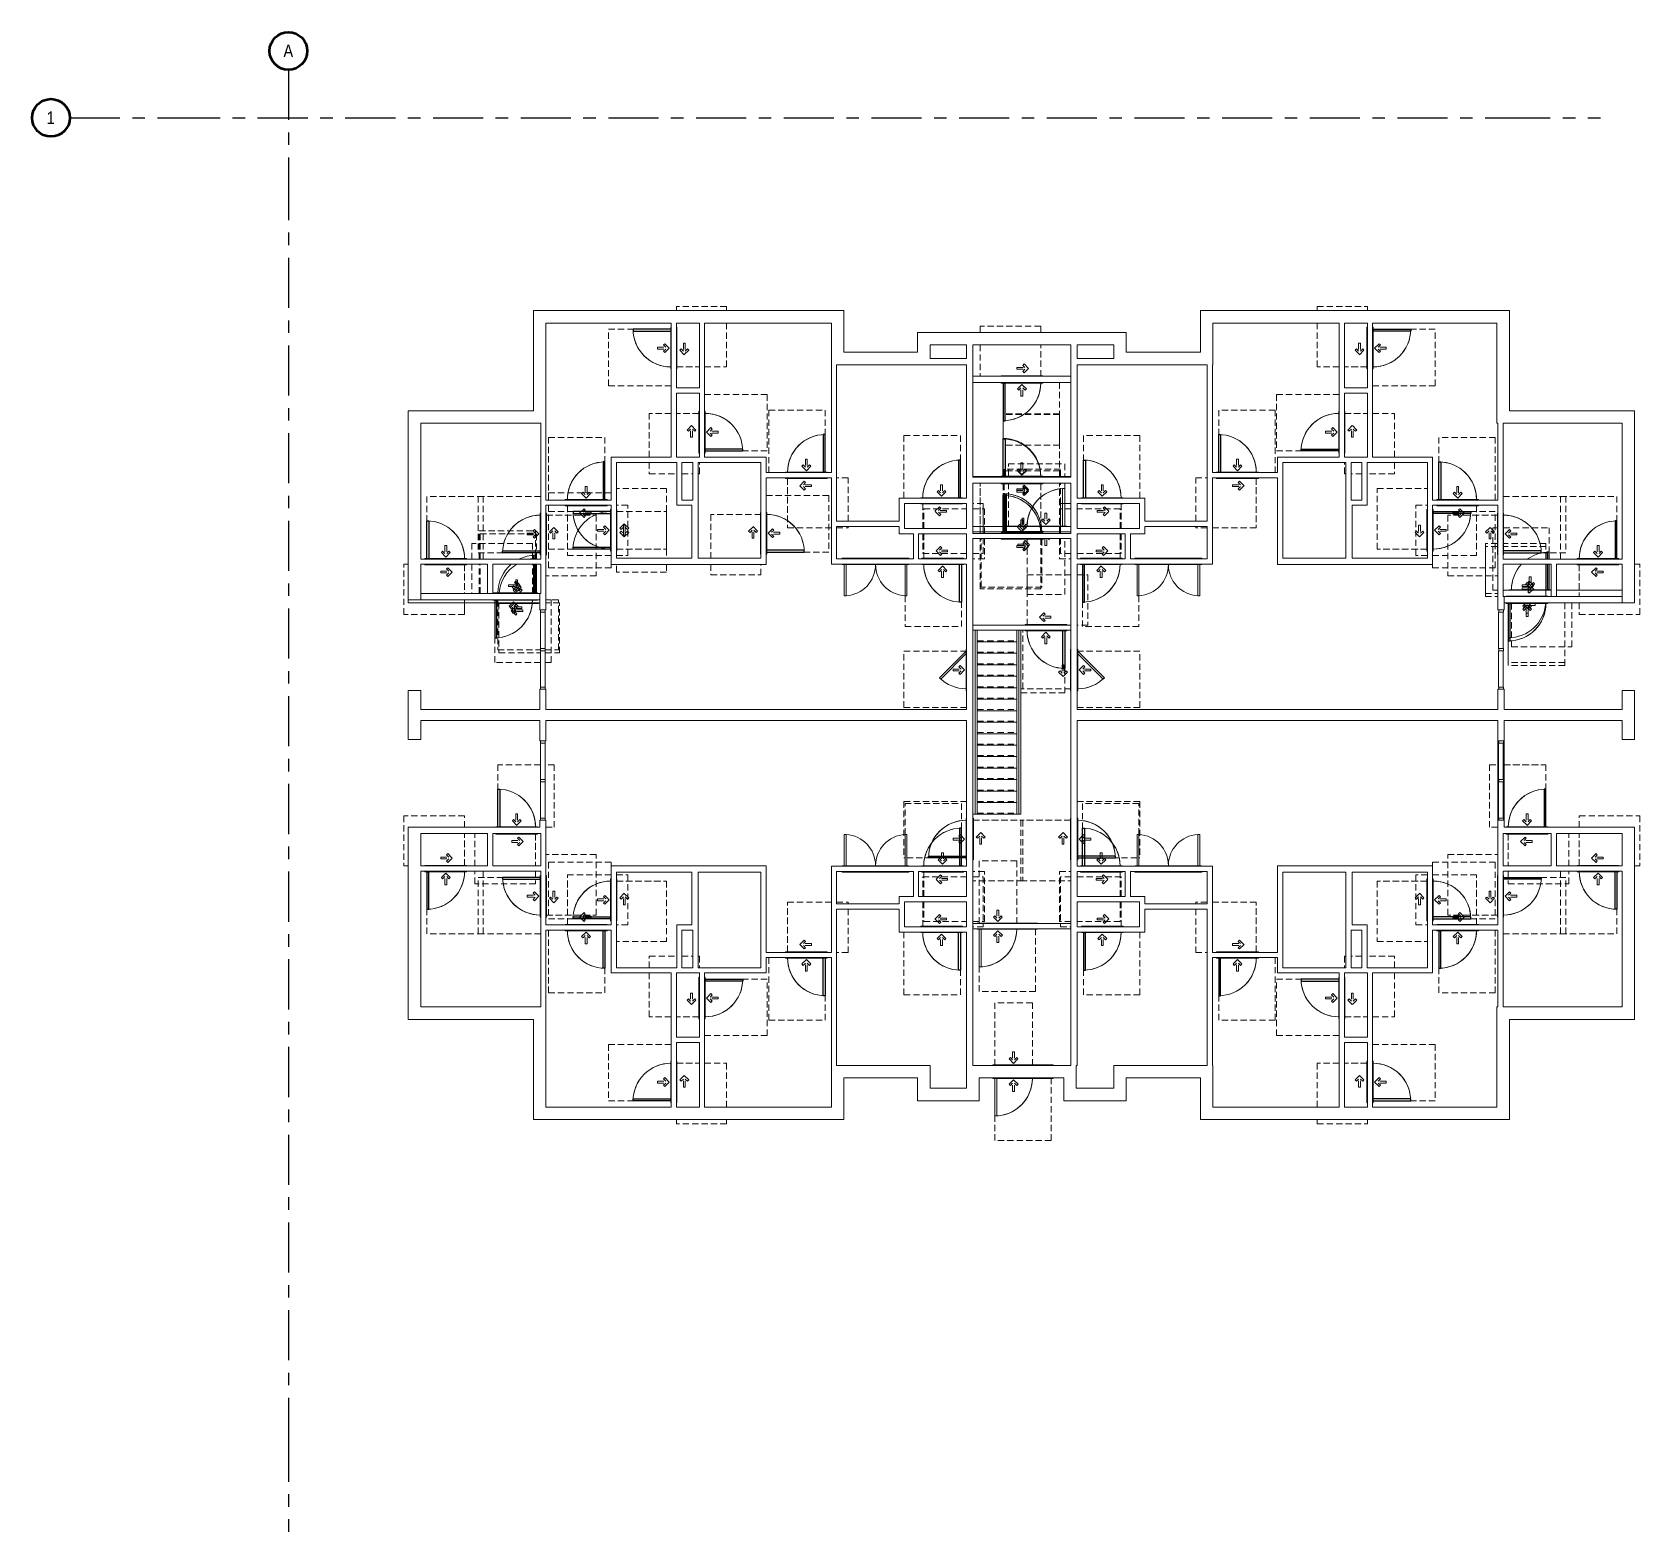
# Model space of a CAD drawing. Header units: inches. Extents: x -1419 to 121, y -84 to 1352.
import ezdxf

# ---------------------------------------------------------------- set-up
doc = ezdxf.new("R2010")
doc.units = ezdxf.units.IN
doc.header["$MEASUREMENT"] = 0
for name, pattern in [('ADA Clearance', [9, 6, -3]), ('Grid Line', [84, 48, -12, 12, -12]), ('Overhead', [9.75, 6, -3.75])]:
    doc.linetypes.add(name, pattern=pattern)
for name, color, linetype, lineweight in [('A-DOOR', 31, 'Continuous', 15), ('A-DOOR-FRAM', 31, 'Continuous', 9), ('A-FLOR-HRAL', 11, 'Continuous', 9), ('A-GLAZ-CWMG', 51, 'Continuous', 9), ('A-WALL', 113, 'Continuous', 15), ('I-WALL', 2, 'Continuous', 15), ('S-GRID', 1, 'Continuous', 9), ('S-GRID-IDEN', 1, 'Continuous', 50), ('S-STRS', 31, 'Continuous', 9)]:
    doc.layers.add(name, color=color, linetype=linetype, lineweight=lineweight)
doc.styles.add('Arial Narrow', font='ARIALN.TTF', dxfattribs={"height": 12})

# ---------------------------------------------------------------- blocks, each defined once
blk = doc.blocks.new('Door-Single_CE_ - HM Door-2_ HM Frame-5153461-ROOF')
at = {"layer": 'A-DOOR', "linetype": 'ADA Clearance', "lineweight": 9}
for p, q in [((-36, 62.5), (18, 62.5)), ((-36, 2.5), (-36, 62.5)), ((18, 62.5), (18, 3)), ((-0.9, 15.5), (-0.9, 7.7)), ((0.9, 15.5), (-0.9, 15.5)), ((0.9, 15.5), (0.9, 7.7)), ((-3, 9.9), (-4.3, 8.6)), ((-4.3, 8.6), (0, 4.4)), ((-3, 9.9), (-0.9, 7.7)), ((4.2, 8.6), (0, 4.4)), ((3, 9.9), (0.9, 7.7)), ((3, 9.9), (4.2, 8.6)), ((-18, -3), (-18, -33.5)), ((-2, -5.8), (-6.3, -10)), ((-2, -14.3), (-6.3, -10)), ((-0.8, -7), (-2.9, -9.2)), ((4.8, -9.2), (-2.9, -9.2)), ((4.8, -10.9), (-2.9, -10.9)), ((-0.8, -13), (-2.9, -10.9)), ((-0.8, -7), (-2, -5.8)), ((-0.8, -13), (-2, -14.3)), ((4.8, -10.9), (4.8, -9.2)), ((40, -2.5), (36, -2.5)), ((40, -50.5), (40, -2.5)), ((-18, -39.5), (-18, -50.5)), ((-18, -50.5), (40, -50.5))]:
    blk.add_line(p, q, dxfattribs=at)
at = {"layer": 'A-DOOR'}
for p, q in [((18, 39), (16.2, 39)), ((16.2, 39), (16.2, 3)), ((18, 3), (18, 39))]:
    blk.add_line(p, q, dxfattribs=at)
at = {"layer": 'A-DOOR', "lineweight": 25}
for p, q in [((18, 39), (16.2, 39)), ((16.2, 39), (16.2, 3)), ((18, 3), (18, 39))]:
    blk.add_line(p, q, dxfattribs=at)
at = {"layer": 'A-DOOR', "lineweight": 9}
blk.add_arc((18, 3), 36, 90, 179.9988, dxfattribs=at)
blk.add_arc((18, 3), 36, 90, 179.9988, dxfattribs=at)
blk.add_arc((18, 3), 36, 90, 179.9988, dxfattribs=at)
blk.add_arc((18, 3), 36, 90, 179.9988, dxfattribs=at)
blk = doc.blocks.new('Door-Single_CE_ - HM Door-2_ HM Frame-5153465-ROOF')
at = {"layer": 'A-DOOR', "linetype": 'ADA Clearance', "lineweight": 9}
for p, q in [((-18, 51), (40, 51)), ((-18, 39), (-18, 51)), ((40, 51), (40, 39)), ((-18, 3.5), (-18, 34)), ((40, 34), (40, 3)), ((-2, 14.8), (-6.3, 10.5)), ((-2, 6.3), (-6.3, 10.5)), ((-0.8, 13.5), (-2.9, 11.4)), ((4.8, 11.4), (-2.9, 11.4)), ((4.8, 9.7), (-2.9, 9.7)), ((-0.8, 7.5), (-2.9, 9.7)), ((-0.8, 13.5), (-2, 14.8)), ((-0.8, 7.5), (-2, 6.3)), ((4.8, 11.4), (4.8, 9.7)), ((-28, -3), (-36, -3)), ((-36, -3), (-36, -63)), ((-4.3, -9.1), (0, -4.9)), ((-3, -10.4), (-4.3, -9.1)), ((-3, -10.4), (-0.9, -8.2)), ((-0.9, -16), (-0.9, -8.2)), ((4.2, -9.1), (0, -4.9)), ((0.9, -16), (0.9, -8.2)), ((3, -10.4), (0.9, -8.2)), ((3, -10.4), (4.2, -9.1)), ((18, -63), (18, -3.5)), ((0.9, -16), (-0.9, -16)), ((-36, -63), (-27.2, -63)), ((-22.7, -63), (18, -63))]:
    blk.add_line(p, q, dxfattribs=at)
at = {"layer": 'A-DOOR'}
for p, q in [((16.2, -39.5), (16.2, -3.5)), ((18, -3.5), (18, -39.5)), ((18, -39.5), (16.2, -39.5))]:
    blk.add_line(p, q, dxfattribs=at)
at = {"layer": 'A-DOOR', "lineweight": 25}
for p, q in [((16.2, -39.5), (16.2, -3.5)), ((18, -3.5), (18, -39.5)), ((18, -39.5), (16.2, -39.5))]:
    blk.add_line(p, q, dxfattribs=at)
at = {"layer": 'A-DOOR', "lineweight": 9}
blk.add_arc((18, -3.5), 36, 180.0012, 270, dxfattribs=at)
blk.add_arc((18, -3.5), 36, 180.0012, 270, dxfattribs=at)
blk.add_arc((18, -3.5), 36, 180.0012, 270, dxfattribs=at)
blk.add_arc((18, -3.5), 36, 180.0012, 270, dxfattribs=at)
blk = doc.blocks.new('Door-Single_CE_ - HM Door-2_ HM Frame-V1-ROOF')
at = {"layer": 'A-DOOR', "linetype": 'ADA Clearance', "lineweight": 9}
for p, q in [((-36, 62.5), (18, 62.5)), ((-36, 2.5), (-36, 62.5)), ((18, 62.5), (18, 3)), ((-0.9, 15.5), (-0.9, 7.7)), ((0.9, 15.5), (-0.9, 15.5)), ((0.9, 15.5), (0.9, 7.7)), ((-3, 9.9), (-4.3, 8.6)), ((-4.3, 8.6), (0, 4.4)), ((-3, 9.9), (-0.9, 7.7)), ((4.2, 8.6), (0, 4.4)), ((3, 9.9), (0.9, 7.7)), ((3, 9.9), (4.2, 8.6)), ((-18, -3), (-18, -50.5)), ((-2, -5.8), (-6.3, -10)), ((-2, -14.3), (-6.3, -10)), ((-0.8, -7), (-2.9, -9.2)), ((4.8, -9.2), (-2.9, -9.2)), ((4.8, -10.9), (-2.9, -10.9)), ((-0.8, -13), (-2.9, -10.9)), ((-0.8, -7), (-2, -5.8)), ((-0.8, -13), (-2, -14.3)), ((4.8, -10.9), (4.8, -9.2)), ((40, -50.5), (40, -2.5)), ((-18, -50.5), (40, -50.5))]:
    blk.add_line(p, q, dxfattribs=at)
at = {"layer": 'A-DOOR'}
for p, q in [((18, 39), (16.2, 39)), ((16.2, 39), (16.2, 3)), ((18, 3), (18, 39))]:
    blk.add_line(p, q, dxfattribs=at)
at = {"layer": 'A-DOOR', "lineweight": 25}
for p, q in [((18, 39), (16.2, 39)), ((16.2, 39), (16.2, 3)), ((18, 3), (18, 39))]:
    blk.add_line(p, q, dxfattribs=at)
at = {"layer": 'A-DOOR', "lineweight": 9}
blk.add_arc((18, 3), 36, 90, 179.9988, dxfattribs=at)
blk.add_arc((18, 3), 36, 90, 179.9988, dxfattribs=at)
blk.add_arc((18, 3), 36, 90, 179.9988, dxfattribs=at)
blk.add_arc((18, 3), 36, 90, 179.9988, dxfattribs=at)
blk = doc.blocks.new('Door-Single_CE_ - HM Door-2_ HM Frame-5153460-ROOF')
at = {"layer": 'A-DOOR', "linetype": 'ADA Clearance', "lineweight": 9}
for p, q in [((-18, 50.5), (24, 50.5)), ((-18, 3), (-18, 50.5)), ((29, 50.5), (40, 50.5)), ((40, 50.5), (40, 2.5)), ((-2, 14.3), (-6.3, 10)), ((-2, 5.8), (-6.3, 10)), ((-0.8, 13), (-2.9, 10.9)), ((4.8, 10.9), (-2.9, 10.9)), ((4.8, 9.2), (-2.9, 9.2)), ((-0.8, 7), (-2.9, 9.2)), ((-0.8, 13), (-2, 14.3)), ((-0.8, 7), (-2, 5.8)), ((4.8, 10.9), (4.8, 9.2)), ((40, 2.5), (29, 2.5)), ((-36, -2.5), (-36, -62.5)), ((-4.3, -8.6), (0, -4.4)), ((-3, -9.9), (-4.3, -8.6)), ((-3, -9.9), (-0.9, -7.7)), ((-0.9, -15.5), (-0.9, -7.7)), ((4.2, -8.6), (0, -4.4)), ((0.9, -15.5), (0.9, -7.7)), ((3, -9.9), (0.9, -7.7)), ((3, -9.9), (4.2, -8.6)), ((18, -62.5), (18, -3)), ((0.9, -15.5), (-0.9, -15.5)), ((-36, -62.5), (18, -62.5))]:
    blk.add_line(p, q, dxfattribs=at)
at = {"layer": 'A-DOOR'}
for p, q in [((16.2, -39), (16.2, -3)), ((18, -3), (18, -39)), ((18, -39), (16.2, -39))]:
    blk.add_line(p, q, dxfattribs=at)
at = {"layer": 'A-DOOR', "lineweight": 25}
for p, q in [((16.2, -39), (16.2, -3)), ((18, -3), (18, -39)), ((18, -39), (16.2, -39))]:
    blk.add_line(p, q, dxfattribs=at)
at = {"layer": 'A-DOOR', "lineweight": 9}
blk.add_arc((18, -3), 36, 180.0012, 270, dxfattribs=at)
blk.add_arc((18, -3), 36, 180.0012, 270, dxfattribs=at)
blk.add_arc((18, -3), 36, 180.0012, 270, dxfattribs=at)
blk.add_arc((18, -3), 36, 180.0012, 270, dxfattribs=at)
blk = doc.blocks.new('Door-Single_CE_ - HM Door-2_ HM Frame-V2-ROOF')
at = {"layer": 'A-DOOR', "linetype": 'ADA Clearance', "lineweight": 9}
for p, q in [((-18, 50.5), (40, 50.5)), ((-18, 3), (-18, 50.5)), ((40, 50.5), (40, 2.5)), ((-2, 14.3), (-6.3, 10)), ((-2, 5.8), (-6.3, 10)), ((-0.8, 13), (-2.9, 10.9)), ((4.8, 10.9), (-2.9, 10.9)), ((4.8, 9.2), (-2.9, 9.2)), ((-0.8, 7), (-2.9, 9.2)), ((-0.8, 13), (-2, 14.3)), ((-0.8, 7), (-2, 5.8)), ((4.8, 10.9), (4.8, 9.2)), ((-32.7, -2.5), (-36, -2.5)), ((-36, -2.5), (-36, -62.5)), ((-4.3, -8.6), (0, -4.4)), ((-3, -9.9), (-4.3, -8.6)), ((-3, -9.9), (-0.9, -7.7)), ((-0.9, -15.5), (-0.9, -7.7)), ((4.2, -8.6), (0, -4.4)), ((0.9, -15.5), (0.9, -7.7)), ((3, -9.9), (0.9, -7.7)), ((3, -9.9), (4.2, -8.6)), ((18, -62.5), (18, -3)), ((0.9, -15.5), (-0.9, -15.5)), ((-36, -62.5), (18, -62.5))]:
    blk.add_line(p, q, dxfattribs=at)
at = {"layer": 'A-DOOR'}
for p, q in [((16.2, -39), (16.2, -3)), ((18, -3), (18, -39)), ((18, -39), (16.2, -39))]:
    blk.add_line(p, q, dxfattribs=at)
at = {"layer": 'A-DOOR', "lineweight": 25}
for p, q in [((16.2, -39), (16.2, -3)), ((18, -3), (18, -39)), ((18, -39), (16.2, -39))]:
    blk.add_line(p, q, dxfattribs=at)
at = {"layer": 'A-DOOR', "lineweight": 9}
blk.add_arc((18, -3), 36, 180.0012, 270, dxfattribs=at)
blk.add_arc((18, -3), 36, 180.0012, 270, dxfattribs=at)
blk.add_arc((18, -3), 36, 180.0012, 270, dxfattribs=at)
blk.add_arc((18, -3), 36, 180.0012, 270, dxfattribs=at)
blk = doc.blocks.new('Door-Single_CE_ - HM Door-2_ HM Frame-V3-ROOF')
at = {"layer": 'A-DOOR', "linetype": 'ADA Clearance', "lineweight": 9}
for p, q in [((-18, 50.5), (24, 50.5)), ((-18, 29.5), (-18, 50.5)), ((36, 50.5), (40, 50.5)), ((40, 50.5), (40, 2.5)), ((-18, 3), (-18, 24.5)), ((-2, 14.3), (-6.3, 10)), ((-2, 5.8), (-6.3, 10)), ((-0.8, 13), (-2.9, 10.9)), ((4.8, 10.9), (-2.9, 10.9)), ((4.8, 9.2), (-2.9, 9.2)), ((-0.8, 7), (-2.9, 9.2)), ((-0.8, 13), (-2, 14.3)), ((-0.8, 7), (-2, 5.8)), ((4.8, 10.9), (4.8, 9.2)), ((40, 2.5), (36, 2.5)), ((-36, -2.5), (-36, -62.5)), ((-4.3, -8.6), (0, -4.4)), ((-3, -9.9), (-4.3, -8.6)), ((-3, -9.9), (-0.9, -7.7)), ((-0.9, -15.5), (-0.9, -7.7)), ((4.2, -8.6), (0, -4.4)), ((0.9, -15.5), (0.9, -7.7)), ((3, -9.9), (0.9, -7.7)), ((3, -9.9), (4.2, -8.6)), ((18, -62.5), (18, -3)), ((0.9, -15.5), (-0.9, -15.5)), ((-36, -62.5), (18, -62.5))]:
    blk.add_line(p, q, dxfattribs=at)
at = {"layer": 'A-DOOR'}
for p, q in [((16.2, -39), (16.2, -3)), ((18, -3), (18, -39)), ((18, -39), (16.2, -39))]:
    blk.add_line(p, q, dxfattribs=at)
at = {"layer": 'A-DOOR', "lineweight": 25}
for p, q in [((16.2, -39), (16.2, -3)), ((18, -3), (18, -39)), ((18, -39), (16.2, -39))]:
    blk.add_line(p, q, dxfattribs=at)
at = {"layer": 'A-DOOR', "lineweight": 9}
blk.add_arc((18, -3), 36, 180.0012, 270, dxfattribs=at)
blk.add_arc((18, -3), 36, 180.0012, 270, dxfattribs=at)
blk.add_arc((18, -3), 36, 180.0012, 270, dxfattribs=at)
blk.add_arc((18, -3), 36, 180.0012, 270, dxfattribs=at)
blk = doc.blocks.new('Door-Single_CE_ - HM Door-2_ HM Frame-V4-ROOF')
at = {"layer": 'A-DOOR', "linetype": 'ADA Clearance', "lineweight": 9}
for p, q in [((-18, 50.5), (24, 50.5)), ((-18, 29.5), (-18, 50.5)), ((29, 50.5), (40, 50.5)), ((40, 50.5), (40, 24.3)), ((-18, 3), (-18, 24.5)), ((40, 19.3), (40, 8.8)), ((-2, 14.3), (-6.3, 10)), ((-2, 5.8), (-6.3, 10)), ((-0.8, 13), (-2.9, 10.9)), ((4.8, 10.9), (-2.9, 10.9)), ((4.8, 9.2), (-2.9, 9.2)), ((-0.8, 7), (-2.9, 9.2)), ((-0.8, 13), (-2, 14.3)), ((-0.8, 7), (-2, 5.8)), ((4.8, 10.9), (4.8, 9.2)), ((40, 2.5), (29, 2.5)), ((40, 3.8), (40, 2.5)), ((-36, -2.5), (-36, -62.5)), ((-4.3, -8.6), (0, -4.4)), ((-3, -9.9), (-4.3, -8.6)), ((-3, -9.9), (-0.9, -7.7)), ((-0.9, -15.5), (-0.9, -7.7)), ((4.2, -8.6), (0, -4.4)), ((0.9, -15.5), (0.9, -7.7)), ((3, -9.9), (0.9, -7.7)), ((3, -9.9), (4.2, -8.6)), ((18, -62.5), (18, -3)), ((0.9, -15.5), (-0.9, -15.5)), ((-36, -62.5), (18, -62.5))]:
    blk.add_line(p, q, dxfattribs=at)
at = {"layer": 'A-DOOR'}
for p, q in [((16.2, -39), (16.2, -3)), ((18, -3), (18, -39)), ((18, -39), (16.2, -39))]:
    blk.add_line(p, q, dxfattribs=at)
at = {"layer": 'A-DOOR', "lineweight": 25}
for p, q in [((16.2, -39), (16.2, -3)), ((18, -3), (18, -39)), ((18, -39), (16.2, -39))]:
    blk.add_line(p, q, dxfattribs=at)
at = {"layer": 'A-DOOR', "lineweight": 9}
blk.add_arc((18, -3), 36, 180.0012, 270, dxfattribs=at)
blk.add_arc((18, -3), 36, 180.0012, 270, dxfattribs=at)
blk.add_arc((18, -3), 36, 180.0012, 270, dxfattribs=at)
blk.add_arc((18, -3), 36, 180.0012, 270, dxfattribs=at)
blk = doc.blocks.new('Door-Single_CE_ - HM Door-2_ HM Frame-V5-ROOF')
at = {"layer": 'A-DOOR', "linetype": 'ADA Clearance', "lineweight": 9}
for p, q in [((-18, 50.5), (24, 50.5)), ((-18, 3), (-18, 50.5)), ((29, 50.5), (40, 50.5)), ((40, 50.5), (40, 49)), ((40, 44), (40, 2.5)), ((-2, 14.3), (-6.3, 10)), ((-2, 5.8), (-6.3, 10)), ((-0.8, 13), (-2.9, 10.9)), ((4.8, 10.9), (-2.9, 10.9)), ((4.8, 9.2), (-2.9, 9.2)), ((-0.8, 7), (-2.9, 9.2)), ((-0.8, 13), (-2, 14.3)), ((-0.8, 7), (-2, 5.8)), ((4.8, 10.9), (4.8, 9.2)), ((40, 2.5), (29, 2.5)), ((-36, -2.5), (-36, -62.5)), ((-4.3, -8.6), (0, -4.4)), ((-3, -9.9), (-4.3, -8.6)), ((-3, -9.9), (-0.9, -7.7)), ((-0.9, -15.5), (-0.9, -7.7)), ((4.2, -8.6), (0, -4.4)), ((0.9, -15.5), (0.9, -7.7)), ((3, -9.9), (0.9, -7.7)), ((3, -9.9), (4.2, -8.6)), ((18, -62.5), (18, -3)), ((0.9, -15.5), (-0.9, -15.5)), ((-36, -62.5), (18, -62.5))]:
    blk.add_line(p, q, dxfattribs=at)
at = {"layer": 'A-DOOR'}
for p, q in [((16.2, -39), (16.2, -3)), ((18, -3), (18, -39)), ((18, -39), (16.2, -39))]:
    blk.add_line(p, q, dxfattribs=at)
at = {"layer": 'A-DOOR', "lineweight": 25}
for p, q in [((16.2, -39), (16.2, -3)), ((18, -3), (18, -39)), ((18, -39), (16.2, -39))]:
    blk.add_line(p, q, dxfattribs=at)
at = {"layer": 'A-DOOR', "lineweight": 9}
blk.add_arc((18, -3), 36, 180.0012, 270, dxfattribs=at)
blk.add_arc((18, -3), 36, 180.0012, 270, dxfattribs=at)
blk.add_arc((18, -3), 36, 180.0012, 270, dxfattribs=at)
blk.add_arc((18, -3), 36, 180.0012, 270, dxfattribs=at)
blk = doc.blocks.new('Door-Single_CE_ - HM Door-2_ HM Frame-V6-ROOF')
at = {"layer": 'A-DOOR', "linetype": 'ADA Clearance', "lineweight": 9}
for p, q in [((-18, 50.5), (24, 50.5)), ((-18, 31.5), (-18, 50.5)), ((30, 50.5), (40, 50.5)), ((40, 50.5), (40, 6.1)), ((-18, 3), (-18, 26.5)), ((-2, 14.3), (-6.3, 10)), ((-2, 5.8), (-6.3, 10)), ((-0.8, 13), (-2.9, 10.9)), ((4.8, 10.9), (-2.9, 10.9)), ((4.8, 9.2), (-2.9, 9.2)), ((-0.8, 7), (-2.9, 9.2)), ((-0.8, 13), (-2, 14.3)), ((-0.8, 7), (-2, 5.8)), ((4.8, 10.9), (4.8, 9.2)), ((-36, -2.5), (-36, -62.5)), ((-4.3, -8.6), (0, -4.4)), ((-3, -9.9), (-4.3, -8.6)), ((-3, -9.9), (-0.9, -7.7)), ((-0.9, -15.5), (-0.9, -7.7)), ((4.2, -8.6), (0, -4.4)), ((0.9, -15.5), (0.9, -7.7)), ((3, -9.9), (0.9, -7.7)), ((3, -9.9), (4.2, -8.6)), ((18, -62.5), (18, -3)), ((0.9, -15.5), (-0.9, -15.5)), ((-36, -62.5), (18, -62.5))]:
    blk.add_line(p, q, dxfattribs=at)
at = {"layer": 'A-DOOR'}
for p, q in [((16.2, -39), (16.2, -3)), ((18, -3), (18, -39)), ((18, -39), (16.2, -39))]:
    blk.add_line(p, q, dxfattribs=at)
at = {"layer": 'A-DOOR', "lineweight": 25}
for p, q in [((16.2, -39), (16.2, -3)), ((18, -3), (18, -39)), ((18, -39), (16.2, -39))]:
    blk.add_line(p, q, dxfattribs=at)
at = {"layer": 'A-DOOR', "lineweight": 9}
blk.add_arc((18, -3), 36, 180.0012, 270, dxfattribs=at)
blk.add_arc((18, -3), 36, 180.0012, 270, dxfattribs=at)
blk.add_arc((18, -3), 36, 180.0012, 270, dxfattribs=at)
blk.add_arc((18, -3), 36, 180.0012, 270, dxfattribs=at)
blk = doc.blocks.new('Door-Single_CE_ - HM Door-2_ HM Frame-V7-ROOF')
at = {"layer": 'A-DOOR', "linetype": 'ADA Clearance', "lineweight": 9}
for p, q in [((-36, 62.5), (18, 62.5)), ((-36, 33), (-36, 62.5)), ((18, 62.5), (18, 3)), ((-0.9, 15.5), (-0.9, 7.7)), ((0.9, 15.5), (-0.9, 15.5)), ((0.9, 15.5), (0.9, 7.7)), ((-3, 9.9), (-4.3, 8.6)), ((-4.3, 8.6), (0, 4.4)), ((-3, 9.9), (-0.9, 7.7)), ((4.2, 8.6), (0, 4.4)), ((3, 9.9), (0.9, 7.7)), ((3, 9.9), (4.2, 8.6)), ((-18, -3), (-18, -26.5)), ((-2, -5.8), (-6.3, -10)), ((-2, -14.3), (-6.3, -10)), ((-0.8, -7), (-2.9, -9.2)), ((4.8, -9.2), (-2.9, -9.2)), ((4.8, -10.9), (-2.9, -10.9)), ((-0.8, -13), (-2.9, -10.9)), ((-0.8, -7), (-2, -5.8)), ((-0.8, -13), (-2, -14.3)), ((4.8, -10.9), (4.8, -9.2)), ((40, -2.5), (29, -2.5)), ((40, -50.5), (40, -2.5)), ((-18, -31.5), (-18, -50.5)), ((-18, -50.5), (23, -50.5)), ((29, -50.5), (40, -50.5))]:
    blk.add_line(p, q, dxfattribs=at)
at = {"layer": 'A-DOOR'}
for p, q in [((18, 39), (16.2, 39)), ((16.2, 39), (16.2, 3)), ((18, 3), (18, 39))]:
    blk.add_line(p, q, dxfattribs=at)
at = {"layer": 'A-DOOR', "lineweight": 25}
for p, q in [((18, 39), (16.2, 39)), ((16.2, 39), (16.2, 3)), ((18, 3), (18, 39))]:
    blk.add_line(p, q, dxfattribs=at)
at = {"layer": 'A-DOOR', "lineweight": 9}
blk.add_arc((18, 3), 36, 90, 179.9988, dxfattribs=at)
blk.add_arc((18, 3), 36, 90, 179.9988, dxfattribs=at)
blk.add_arc((18, 3), 36, 90, 179.9988, dxfattribs=at)
blk.add_arc((18, 3), 36, 90, 179.9988, dxfattribs=at)
blk = doc.blocks.new('Door-Double_CE_ - WD Door-2_ HM Frame-5153472-ROOF')
at = {"layer": 'A-DOOR', "lineweight": 9}
for centre, start, end in [((-30, 3), 0.0014, 86.6602), ((30, 3), 93.3538, 179.9986)]:
    blk.add_arc(centre, 30, start, end, dxfattribs=at)
blk = doc.blocks.new('Door-Single_CE_ - HM Door-2_ HM Frame-V8-ROOF')
at = {"layer": 'A-DOOR', "linetype": 'ADA Clearance', "lineweight": 9}
for p, q in [((-18, 51), (40, 51)), ((-18, 3.5), (-18, 51)), ((40, 51), (40, 3)), ((-2, 14.8), (-6.3, 10.5)), ((-2, 6.3), (-6.3, 10.5)), ((-0.8, 13.5), (-2.9, 11.4)), ((4.8, 11.4), (-2.9, 11.4)), ((4.8, 9.7), (-2.9, 9.7)), ((-0.8, 7.5), (-2.9, 9.7)), ((-0.8, 13.5), (-2, 14.8)), ((-0.8, 7.5), (-2, 6.3)), ((4.8, 11.4), (4.8, 9.7)), ((-36, -3), (-36, -63)), ((-4.3, -9.1), (0, -4.9)), ((-3, -10.4), (-4.3, -9.1)), ((-3, -10.4), (-0.9, -8.2)), ((-0.9, -16), (-0.9, -8.2)), ((4.2, -9.1), (0, -4.9)), ((0.9, -16), (0.9, -8.2)), ((3, -10.4), (0.9, -8.2)), ((3, -10.4), (4.2, -9.1)), ((18, -60.3), (18, -3.5)), ((0.9, -16), (-0.9, -16)), ((-36, -63), (18, -63)), ((18, -63), (18, -62))]:
    blk.add_line(p, q, dxfattribs=at)
at = {"layer": 'A-DOOR'}
for p, q in [((16.2, -39.5), (16.2, -3.5)), ((18, -3.5), (18, -39.5)), ((18, -39.5), (16.2, -39.5))]:
    blk.add_line(p, q, dxfattribs=at)
at = {"layer": 'A-DOOR', "lineweight": 25}
for p, q in [((16.2, -39.5), (16.2, -3.5)), ((18, -3.5), (18, -39.5)), ((18, -39.5), (16.2, -39.5))]:
    blk.add_line(p, q, dxfattribs=at)
at = {"layer": 'A-DOOR', "lineweight": 9}
blk.add_arc((18, -3.5), 36, 180.0012, 270, dxfattribs=at)
blk.add_arc((18, -3.5), 36, 180.0012, 270, dxfattribs=at)
blk.add_arc((18, -3.5), 36, 180.0012, 270, dxfattribs=at)
blk.add_arc((18, -3.5), 36, 180.0012, 270, dxfattribs=at)
blk = doc.blocks.new('Door-Single_CE_ - HM Door-2_ HM Frame-V9-ROOF')
at = {"layer": 'A-DOOR', "linetype": 'ADA Clearance', "lineweight": 9}
for p, q in [((-18, 50.5), (40, 50.5)), ((-18, 39.5), (-18, 50.5)), ((40, 50.5), (40, 2.5)), ((-18, 3), (-18, 30.5)), ((-2, 14.3), (-6.3, 10)), ((-2, 5.8), (-6.3, 10)), ((-0.8, 13), (-2.9, 10.9)), ((4.8, 10.9), (-2.9, 10.9)), ((4.8, 9.2), (-2.9, 9.2)), ((-0.8, 7), (-2.9, 9.2)), ((-0.8, 13), (-2, 14.3)), ((-0.8, 7), (-2, 5.8)), ((4.8, 10.9), (4.8, 9.2)), ((40, 2.5), (36, 2.5)), ((-36, -2.5), (-36, -62.5)), ((-4.3, -8.6), (0, -4.4)), ((-3, -9.9), (-4.3, -8.6)), ((-3, -9.9), (-0.9, -7.7)), ((-0.9, -15.5), (-0.9, -7.7)), ((4.2, -8.6), (0, -4.4)), ((0.9, -15.5), (0.9, -7.7)), ((3, -9.9), (0.9, -7.7)), ((3, -9.9), (4.2, -8.6)), ((18, -62.5), (18, -3)), ((0.9, -15.5), (-0.9, -15.5)), ((-36, -62.5), (18, -62.5))]:
    blk.add_line(p, q, dxfattribs=at)
at = {"layer": 'A-DOOR'}
for p, q in [((16.2, -39), (16.2, -3)), ((18, -3), (18, -39)), ((18, -39), (16.2, -39))]:
    blk.add_line(p, q, dxfattribs=at)
at = {"layer": 'A-DOOR', "lineweight": 25}
for p, q in [((16.2, -39), (16.2, -3)), ((18, -3), (18, -39)), ((18, -39), (16.2, -39))]:
    blk.add_line(p, q, dxfattribs=at)
at = {"layer": 'A-DOOR', "lineweight": 9}
blk.add_arc((18, -3), 36, 180.0012, 270, dxfattribs=at)
blk.add_arc((18, -3), 36, 180.0012, 270, dxfattribs=at)
blk.add_arc((18, -3), 36, 180.0012, 270, dxfattribs=at)
blk.add_arc((18, -3), 36, 180.0012, 270, dxfattribs=at)
blk = doc.blocks.new('Door-Single_CE_ - HM Door-2_ HM Frame-V10-ROOF')
at = {"layer": 'A-DOOR', "linetype": 'ADA Clearance', "lineweight": 9}
for p, q in [((-18, 50.5), (40, 50.5)), ((-18, 3), (-18, 50.5)), ((40, 50.5), (40, 2.5)), ((-2, 14.3), (-6.3, 10)), ((-2, 5.8), (-6.3, 10)), ((-0.8, 13), (-2.9, 10.9)), ((4.8, 10.9), (-2.9, 10.9)), ((4.8, 9.2), (-2.9, 9.2)), ((-0.8, 7), (-2.9, 9.2)), ((-0.8, 13), (-2, 14.3)), ((-0.8, 7), (-2, 5.8)), ((4.8, 10.9), (4.8, 9.2)), ((-36, -2.5), (-36, -62.5)), ((-4.3, -8.6), (0, -4.4)), ((-3, -9.9), (-4.3, -8.6)), ((-3, -9.9), (-0.9, -7.7)), ((-0.9, -15.5), (-0.9, -7.7)), ((4.2, -8.6), (0, -4.4)), ((0.9, -15.5), (0.9, -7.7)), ((3, -9.9), (0.9, -7.7)), ((3, -9.9), (4.2, -8.6)), ((18, -62.5), (18, -3)), ((0.9, -15.5), (-0.9, -15.5)), ((-36, -62.5), (18, -62.5))]:
    blk.add_line(p, q, dxfattribs=at)
at = {"layer": 'A-DOOR'}
for p, q in [((16.2, -39), (16.2, -3)), ((18, -3), (18, -39)), ((18, -39), (16.2, -39))]:
    blk.add_line(p, q, dxfattribs=at)
at = {"layer": 'A-DOOR', "lineweight": 25}
for p, q in [((16.2, -39), (16.2, -3)), ((18, -3), (18, -39)), ((18, -39), (16.2, -39))]:
    blk.add_line(p, q, dxfattribs=at)
at = {"layer": 'A-DOOR', "lineweight": 9}
blk.add_arc((18, -3), 36, 180.0012, 270, dxfattribs=at)
blk.add_arc((18, -3), 36, 180.0012, 270, dxfattribs=at)
blk.add_arc((18, -3), 36, 180.0012, 270, dxfattribs=at)
blk.add_arc((18, -3), 36, 180.0012, 270, dxfattribs=at)
blk = doc.blocks.new('Door-Single_CE_ - HM Door-2_ HM Frame-V11-ROOF')
at = {"layer": 'A-DOOR', "linetype": 'ADA Clearance', "lineweight": 9}
for p, q in [((-36, 62.5), (18, 62.5)), ((-36, 2.5), (-36, 62.5)), ((18, 62.5), (18, 3)), ((-0.9, 15.5), (-0.9, 7.7)), ((0.9, 15.5), (-0.9, 15.5)), ((0.9, 15.5), (0.9, 7.7)), ((-3, 9.9), (-4.3, 8.6)), ((-4.3, 8.6), (0, 4.4)), ((-3, 9.9), (-0.9, 7.7)), ((4.2, 8.6), (0, 4.4)), ((3, 9.9), (0.9, 7.7)), ((3, 9.9), (4.2, 8.6)), ((-18, -3), (-18, -50.5)), ((-2, -5.8), (-6.3, -10)), ((-2, -14.3), (-6.3, -10)), ((-0.8, -7), (-2.9, -9.2)), ((4.8, -9.2), (-2.9, -9.2)), ((4.8, -10.9), (-2.9, -10.9)), ((-0.8, -13), (-2.9, -10.9)), ((-0.8, -7), (-2, -5.8)), ((-0.8, -13), (-2, -14.3)), ((4.8, -10.9), (4.8, -9.2)), ((40, -2.5), (29, -2.5)), ((40, -50.5), (40, -2.5)), ((-18, -50.5), (24, -50.5)), ((29, -50.5), (40, -50.5))]:
    blk.add_line(p, q, dxfattribs=at)
at = {"layer": 'A-DOOR'}
for p, q in [((18, 39), (16.2, 39)), ((16.2, 39), (16.2, 3)), ((18, 3), (18, 39))]:
    blk.add_line(p, q, dxfattribs=at)
at = {"layer": 'A-DOOR', "lineweight": 25}
for p, q in [((18, 39), (16.2, 39)), ((16.2, 39), (16.2, 3)), ((18, 3), (18, 39))]:
    blk.add_line(p, q, dxfattribs=at)
at = {"layer": 'A-DOOR', "lineweight": 9}
blk.add_arc((18, 3), 36, 90, 179.9988, dxfattribs=at)
blk.add_arc((18, 3), 36, 90, 179.9988, dxfattribs=at)
blk.add_arc((18, 3), 36, 90, 179.9988, dxfattribs=at)
blk.add_arc((18, 3), 36, 90, 179.9988, dxfattribs=at)
blk = doc.blocks.new('Door-Single_CE_ - HM Door-2_ HM Frame-V12-ROOF')
at = {"layer": 'A-DOOR', "linetype": 'ADA Clearance', "lineweight": 9}
for p, q in [((-18, 50.5), (26.7, 50.5)), ((-18, 3), (-18, 50.5)), ((32.7, 50.5), (40, 50.5)), ((40, 50.5), (40, 2.5)), ((-2, 14.3), (-6.3, 10)), ((-2, 5.8), (-6.3, 10)), ((-0.8, 13), (-2.9, 10.9)), ((4.8, 10.9), (-2.9, 10.9)), ((4.8, 9.2), (-2.9, 9.2)), ((-0.8, 7), (-2.9, 9.2)), ((-0.8, 13), (-2, 14.3)), ((-0.8, 7), (-2, 5.8)), ((4.8, 10.9), (4.8, 9.2)), ((40, 2.5), (32.7, 2.5)), ((-36, -2.5), (-36, -62.5)), ((-4.3, -8.6), (0, -4.4)), ((-3, -9.9), (-4.3, -8.6)), ((-3, -9.9), (-0.9, -7.7)), ((-0.9, -15.5), (-0.9, -7.7)), ((4.2, -8.6), (0, -4.4)), ((0.9, -15.5), (0.9, -7.7)), ((3, -9.9), (0.9, -7.7)), ((3, -9.9), (4.2, -8.6)), ((18, -62.5), (18, -3)), ((0.9, -15.5), (-0.9, -15.5)), ((-36, -62.5), (-29, -62.5)), ((-24, -62.5), (18, -62.5))]:
    blk.add_line(p, q, dxfattribs=at)
at = {"layer": 'A-DOOR'}
for p, q in [((16.2, -39), (16.2, -3)), ((18, -3), (18, -39)), ((18, -39), (16.2, -39))]:
    blk.add_line(p, q, dxfattribs=at)
at = {"layer": 'A-DOOR', "lineweight": 25}
for p, q in [((16.2, -39), (16.2, -3)), ((18, -3), (18, -39)), ((18, -39), (16.2, -39))]:
    blk.add_line(p, q, dxfattribs=at)
at = {"layer": 'A-DOOR', "lineweight": 9}
blk.add_arc((18, -3), 36, 180.0012, 270, dxfattribs=at)
blk.add_arc((18, -3), 36, 180.0012, 270, dxfattribs=at)
blk.add_arc((18, -3), 36, 180.0012, 270, dxfattribs=at)
blk.add_arc((18, -3), 36, 180.0012, 270, dxfattribs=at)
blk = doc.blocks.new('Door-Single_CE_ - HM Door-2_ HM Frame-V13-ROOF')
at = {"layer": 'A-DOOR', "linetype": 'ADA Clearance', "lineweight": 9}
for p, q in [((-36, 62.5), (18, 62.5)), ((-36, 2.5), (-36, 62.5)), ((18, 62.5), (18, 3)), ((-0.9, 15.5), (-0.9, 7.7)), ((0.9, 15.5), (-0.9, 15.5)), ((0.9, 15.5), (0.9, 7.7)), ((-3, 9.9), (-4.3, 8.6)), ((-4.3, 8.6), (0, 4.4)), ((-3, 9.9), (-0.9, 7.7)), ((4.2, 8.6), (0, 4.4)), ((3, 9.9), (0.9, 7.7)), ((3, 9.9), (4.2, 8.6)), ((-18, -3), (-18, -24.5)), ((-2, -5.8), (-6.3, -10)), ((-2, -14.3), (-6.3, -10)), ((-0.8, -7), (-2.9, -9.2)), ((4.8, -9.2), (-2.9, -9.2)), ((4.8, -10.9), (-2.9, -10.9)), ((-0.8, -13), (-2.9, -10.9)), ((-0.8, -7), (-2, -5.8)), ((-0.8, -13), (-2, -14.3)), ((4.8, -10.9), (4.8, -9.2)), ((40, -2.5), (36, -2.5)), ((40, -50.5), (40, -2.5)), ((-18, -29.5), (-18, -50.5)), ((-18, -50.5), (24, -50.5)), ((36, -50.5), (40, -50.5))]:
    blk.add_line(p, q, dxfattribs=at)
at = {"layer": 'A-DOOR'}
for p, q in [((18, 39), (16.2, 39)), ((16.2, 39), (16.2, 3)), ((18, 3), (18, 39))]:
    blk.add_line(p, q, dxfattribs=at)
at = {"layer": 'A-DOOR', "lineweight": 25}
for p, q in [((18, 39), (16.2, 39)), ((16.2, 39), (16.2, 3)), ((18, 3), (18, 39))]:
    blk.add_line(p, q, dxfattribs=at)
at = {"layer": 'A-DOOR', "lineweight": 9}
blk.add_arc((18, 3), 36, 90, 179.9988, dxfattribs=at)
blk.add_arc((18, 3), 36, 90, 179.9988, dxfattribs=at)
blk.add_arc((18, 3), 36, 90, 179.9988, dxfattribs=at)
blk.add_arc((18, 3), 36, 90, 179.9988, dxfattribs=at)
blk = doc.blocks.new('Door-Single_CE_ - HM Door-2_ HM Frame-V14-ROOF')
at = {"layer": 'A-DOOR', "linetype": 'ADA Clearance', "lineweight": 9}
for p, q in [((-36, 62.5), (18, 62.5)), ((-36, 2.5), (-36, 62.5)), ((18, 62.5), (18, 3)), ((-0.9, 15.5), (-0.9, 7.7)), ((0.9, 15.5), (-0.9, 15.5)), ((0.9, 15.5), (0.9, 7.7)), ((-3, 9.9), (-4.3, 8.6)), ((-4.3, 8.6), (0, 4.4)), ((-3, 9.9), (-0.9, 7.7)), ((4.2, 8.6), (0, 4.4)), ((3, 9.9), (0.9, 7.7)), ((3, 9.9), (4.2, 8.6)), ((-18, -3), (-18, -24.5)), ((-2, -5.8), (-6.3, -10)), ((-2, -14.3), (-6.3, -10)), ((-0.8, -7), (-2.9, -9.2)), ((4.8, -9.2), (-2.9, -9.2)), ((4.8, -10.9), (-2.9, -10.9)), ((-0.8, -13), (-2.9, -10.9)), ((-0.8, -7), (-2, -5.8)), ((-0.8, -13), (-2, -14.3)), ((4.8, -10.9), (4.8, -9.2)), ((40, -2.5), (29, -2.5)), ((40, -3.8), (40, -2.5)), ((40, -19.2), (40, -8.8)), ((-18, -29.5), (-18, -50.5)), ((40, -50.5), (40, -24.2)), ((-18, -50.5), (24, -50.5)), ((29, -50.5), (40, -50.5))]:
    blk.add_line(p, q, dxfattribs=at)
at = {"layer": 'A-DOOR'}
for p, q in [((18, 39), (16.2, 39)), ((16.2, 39), (16.2, 3)), ((18, 3), (18, 39))]:
    blk.add_line(p, q, dxfattribs=at)
at = {"layer": 'A-DOOR', "lineweight": 25}
for p, q in [((18, 39), (16.2, 39)), ((16.2, 39), (16.2, 3)), ((18, 3), (18, 39))]:
    blk.add_line(p, q, dxfattribs=at)
at = {"layer": 'A-DOOR', "lineweight": 9}
blk.add_arc((18, 3), 36, 90, 179.9988, dxfattribs=at)
blk.add_arc((18, 3), 36, 90, 179.9988, dxfattribs=at)
blk.add_arc((18, 3), 36, 90, 179.9988, dxfattribs=at)
blk.add_arc((18, 3), 36, 90, 179.9988, dxfattribs=at)
blk = doc.blocks.new('Door-Single_CE_ - HM Door-2_ HM Frame-V15-ROOF')
at = {"layer": 'A-DOOR', "linetype": 'ADA Clearance', "lineweight": 9}
for p, q in [((-36, 62.5), (18, 62.5)), ((-36, 2.5), (-36, 62.5)), ((18, 62.5), (18, 3)), ((-0.9, 15.5), (-0.9, 7.7)), ((0.9, 15.5), (-0.9, 15.5)), ((0.9, 15.5), (0.9, 7.7)), ((-3, 9.9), (-4.3, 8.6)), ((-4.3, 8.6), (0, 4.4)), ((-3, 9.9), (-0.9, 7.7)), ((4.2, 8.6), (0, 4.4)), ((3, 9.9), (0.9, 7.7)), ((3, 9.9), (4.2, 8.6)), ((-18, -3), (-18, -50.5)), ((-2, -5.8), (-6.3, -10)), ((-2, -14.3), (-6.3, -10)), ((-0.8, -7), (-2.9, -9.2)), ((4.8, -9.2), (-2.9, -9.2)), ((4.8, -10.9), (-2.9, -10.9)), ((-0.8, -13), (-2.9, -10.9)), ((-0.8, -7), (-2, -5.8)), ((-0.8, -13), (-2, -14.3)), ((4.8, -10.9), (4.8, -9.2)), ((40, -2.5), (29, -2.5)), ((40, -44), (40, -2.5)), ((-18, -50.5), (24, -50.5)), ((29, -50.5), (40, -50.5)), ((40, -50.5), (40, -49))]:
    blk.add_line(p, q, dxfattribs=at)
at = {"layer": 'A-DOOR'}
for p, q in [((18, 39), (16.2, 39)), ((16.2, 39), (16.2, 3)), ((18, 3), (18, 39))]:
    blk.add_line(p, q, dxfattribs=at)
at = {"layer": 'A-DOOR', "lineweight": 25}
for p, q in [((18, 39), (16.2, 39)), ((16.2, 39), (16.2, 3)), ((18, 3), (18, 39))]:
    blk.add_line(p, q, dxfattribs=at)
at = {"layer": 'A-DOOR', "lineweight": 9}
blk.add_arc((18, 3), 36, 90, 179.9988, dxfattribs=at)
blk.add_arc((18, 3), 36, 90, 179.9988, dxfattribs=at)
blk.add_arc((18, 3), 36, 90, 179.9988, dxfattribs=at)
blk.add_arc((18, 3), 36, 90, 179.9988, dxfattribs=at)
blk = doc.blocks.new('Door-Single_CE_ - HM Door-2_ HM Frame-V16-ROOF')
at = {"layer": 'A-DOOR', "linetype": 'ADA Clearance', "lineweight": 9}
for p, q in [((-36, 62.5), (18, 62.5)), ((-36, 2.5), (-36, 62.5)), ((18, 62.5), (18, 3)), ((-0.9, 15.5), (-0.9, 7.7)), ((0.9, 15.5), (-0.9, 15.5)), ((0.9, 15.5), (0.9, 7.7)), ((-3, 9.9), (-4.3, 8.6)), ((-4.3, 8.6), (0, 4.4)), ((-3, 9.9), (-0.9, 7.7)), ((4.2, 8.6), (0, 4.4)), ((3, 9.9), (0.9, 7.7)), ((3, 9.9), (4.2, 8.6)), ((-18, -3), (-18, -26.5)), ((-2, -5.8), (-6.3, -10)), ((-2, -14.3), (-6.3, -10)), ((-0.8, -7), (-2.9, -9.2)), ((4.8, -9.2), (-2.9, -9.2)), ((4.8, -10.9), (-2.9, -10.9)), ((-0.8, -13), (-2.9, -10.9)), ((-0.8, -7), (-2, -5.8)), ((-0.8, -13), (-2, -14.3)), ((4.8, -10.9), (4.8, -9.2)), ((40, -2.5), (30, -2.5)), ((40, -24.8), (40, -2.5)), ((-18, -31.5), (-18, -50.5)), ((40, -50.5), (40, -36.3)), ((-18, -50.5), (24, -50.5)), ((30, -50.5), (40, -50.5))]:
    blk.add_line(p, q, dxfattribs=at)
at = {"layer": 'A-DOOR'}
for p, q in [((18, 39), (16.2, 39)), ((16.2, 39), (16.2, 3)), ((18, 3), (18, 39))]:
    blk.add_line(p, q, dxfattribs=at)
at = {"layer": 'A-DOOR', "lineweight": 25}
for p, q in [((18, 39), (16.2, 39)), ((16.2, 39), (16.2, 3)), ((18, 3), (18, 39))]:
    blk.add_line(p, q, dxfattribs=at)
at = {"layer": 'A-DOOR', "lineweight": 9}
blk.add_arc((18, 3), 36, 90, 179.9988, dxfattribs=at)
blk.add_arc((18, 3), 36, 90, 179.9988, dxfattribs=at)
blk.add_arc((18, 3), 36, 90, 179.9988, dxfattribs=at)
blk.add_arc((18, 3), 36, 90, 179.9988, dxfattribs=at)
blk = doc.blocks.new('Door-Single_CE_ - HM Door-2_ HM Frame-V17-ROOF')
at = {"layer": 'A-DOOR', "linetype": 'ADA Clearance', "lineweight": 9}
for p, q in [((-18, 50.5), (23, 50.5)), ((-18, 31.5), (-18, 50.5)), ((29, 50.5), (40, 50.5)), ((40, 50.5), (40, 33.2)), ((-18, 3), (-18, 26.5)), ((40, 21.7), (40, 2.5)), ((-2, 14.3), (-6.3, 10)), ((-2, 5.8), (-6.3, 10)), ((-0.8, 13), (-2.9, 10.9)), ((4.8, 10.9), (-2.9, 10.9)), ((4.8, 9.2), (-2.9, 9.2)), ((-0.8, 7), (-2.9, 9.2)), ((-0.8, 13), (-2, 14.3)), ((-0.8, 7), (-2, 5.8)), ((4.8, 10.9), (4.8, 9.2)), ((40, 2.5), (29, 2.5)), ((-4.3, -8.6), (0, -4.4)), ((-3, -9.9), (-4.3, -8.6)), ((-3, -9.9), (-0.9, -7.7)), ((-0.9, -15.5), (-0.9, -7.7)), ((4.2, -8.6), (0, -4.4)), ((0.9, -15.5), (0.9, -7.7)), ((3, -9.9), (0.9, -7.7)), ((3, -9.9), (4.2, -8.6)), ((18, -62.5), (18, -3)), ((0.9, -15.5), (-0.9, -15.5)), ((-36, -33), (-36, -62.5)), ((-36, -62.5), (18, -62.5))]:
    blk.add_line(p, q, dxfattribs=at)
at = {"layer": 'A-DOOR'}
for p, q in [((16.2, -39), (16.2, -3)), ((18, -3), (18, -39)), ((18, -39), (16.2, -39))]:
    blk.add_line(p, q, dxfattribs=at)
at = {"layer": 'A-DOOR', "lineweight": 25}
for p, q in [((16.2, -39), (16.2, -3)), ((18, -3), (18, -39)), ((18, -39), (16.2, -39))]:
    blk.add_line(p, q, dxfattribs=at)
at = {"layer": 'A-DOOR', "lineweight": 9}
blk.add_arc((18, -3), 36, 180.0012, 270, dxfattribs=at)
blk.add_arc((18, -3), 36, 180.0012, 270, dxfattribs=at)
blk.add_arc((18, -3), 36, 180.0012, 270, dxfattribs=at)
blk.add_arc((18, -3), 36, 180.0012, 270, dxfattribs=at)
blk = doc.blocks.new('Door-Double_CE_ - WD Door-2_ HM Frame-5153467-ROOF')
at = {"layer": 'A-DOOR', "lineweight": 9}
for centre, start, end in [((-30, -3), 273.3398, 359.9986), ((30, -3), 180.0014, 266.6462)]:
    blk.add_arc(centre, 30, start, end, dxfattribs=at)
blk = doc.blocks.new('Door-Single_CE_ - HM Door-2_ HM Frame-V18-ROOF')
at = {"layer": 'A-DOOR', "linetype": 'ADA Clearance', "lineweight": 9}
for p, q in [((-18, 50.5), (40, 50.5)), ((-18, 39.5), (-18, 50.5)), ((40, 50.5), (40, 2.5)), ((-18, 3), (-18, 33.5)), ((-2, 14.3), (-6.3, 10)), ((-2, 5.8), (-6.3, 10)), ((-0.8, 13), (-2.9, 10.9)), ((4.8, 10.9), (-2.9, 10.9)), ((4.8, 9.2), (-2.9, 9.2)), ((-0.8, 7), (-2.9, 9.2)), ((-0.8, 13), (-2, 14.3)), ((-0.8, 7), (-2, 5.8)), ((4.8, 10.9), (4.8, 9.2)), ((40, 2.5), (35, 2.5)), ((-36, -2.5), (-36, -62.5)), ((-4.3, -8.6), (0, -4.4)), ((-3, -9.9), (-4.3, -8.6)), ((-3, -9.9), (-0.9, -7.7)), ((-0.9, -15.5), (-0.9, -7.7)), ((4.2, -8.6), (0, -4.4)), ((0.9, -15.5), (0.9, -7.7)), ((3, -9.9), (0.9, -7.7)), ((3, -9.9), (4.2, -8.6)), ((18, -62.5), (18, -3)), ((0.9, -15.5), (-0.9, -15.5)), ((-36, -62.5), (18, -62.5))]:
    blk.add_line(p, q, dxfattribs=at)
at = {"layer": 'A-DOOR'}
for p, q in [((16.2, -39), (16.2, -3)), ((18, -3), (18, -39)), ((18, -39), (16.2, -39))]:
    blk.add_line(p, q, dxfattribs=at)
at = {"layer": 'A-DOOR', "lineweight": 25}
for p, q in [((16.2, -39), (16.2, -3)), ((18, -3), (18, -39)), ((18, -39), (16.2, -39))]:
    blk.add_line(p, q, dxfattribs=at)
at = {"layer": 'A-DOOR', "lineweight": 9}
blk.add_arc((18, -3), 36, 180.0012, 270, dxfattribs=at)
blk.add_arc((18, -3), 36, 180.0012, 270, dxfattribs=at)
blk.add_arc((18, -3), 36, 180.0012, 270, dxfattribs=at)
blk.add_arc((18, -3), 36, 180.0012, 270, dxfattribs=at)
blk = doc.blocks.new('Door-Single_CE_ - HM Door-2_ HM Frame-5153463-ROOF')
at = {"layer": 'A-DOOR', "linetype": 'ADA Clearance', "lineweight": 9}
for p, q in [((-36, 63), (-28, 63)), ((-36, 3), (-36, 63)), ((-22, 63), (18, 63)), ((18, 63), (18, 3.5)), ((-0.9, 16), (-0.9, 8.2)), ((0.9, 16), (-0.9, 16)), ((0.9, 16), (0.9, 8.2)), ((-28, 3), (-36, 3)), ((-3, 10.4), (-4.3, 9.1)), ((-4.3, 9.1), (0, 4.9)), ((-3, 10.4), (-0.9, 8.2)), ((4.2, 9.1), (0, 4.9)), ((3, 10.4), (0.9, 8.2)), ((3, 10.4), (4.2, 9.1)), ((-18, -3.5), (-18, -34)), ((-2, -6.3), (-6.3, -10.5)), ((-2, -14.8), (-6.3, -10.5)), ((-0.8, -7.5), (-2.9, -9.7)), ((4.8, -9.7), (-2.9, -9.7)), ((4.8, -11.4), (-2.9, -11.4)), ((-0.8, -13.5), (-2.9, -11.4)), ((-0.8, -7.5), (-2, -6.3)), ((-0.8, -13.5), (-2, -14.8)), ((4.8, -11.4), (4.8, -9.7)), ((40, -34), (40, -3)), ((-18, -39), (-18, -51)), ((40, -51), (40, -39)), ((-18, -51), (40, -51))]:
    blk.add_line(p, q, dxfattribs=at)
at = {"layer": 'A-DOOR'}
for p, q in [((18, 39.5), (16.2, 39.5)), ((16.2, 39.5), (16.2, 3.5)), ((18, 3.5), (18, 39.5))]:
    blk.add_line(p, q, dxfattribs=at)
at = {"layer": 'A-DOOR', "lineweight": 25}
for p, q in [((18, 39.5), (16.2, 39.5)), ((16.2, 39.5), (16.2, 3.5)), ((18, 3.5), (18, 39.5))]:
    blk.add_line(p, q, dxfattribs=at)
at = {"layer": 'A-DOOR', "lineweight": 9}
blk.add_arc((18, 3.5), 36, 90, 179.9988, dxfattribs=at)
blk.add_arc((18, 3.5), 36, 90, 179.9988, dxfattribs=at)
blk.add_arc((18, 3.5), 36, 90, 179.9988, dxfattribs=at)
blk.add_arc((18, 3.5), 36, 90, 179.9988, dxfattribs=at)
blk = doc.blocks.new('Door-Single_CE_ - HM Door-2_ HM Frame-V19-ROOF')
at = {"layer": 'A-DOOR', "linetype": 'ADA Clearance', "lineweight": 9}
for p, q in [((-36, 62.5), (18, 62.5)), ((-36, 2.5), (-36, 62.5)), ((18, 62.5), (18, 3)), ((-0.9, 15.5), (-0.9, 7.7)), ((0.9, 15.5), (-0.9, 15.5)), ((0.9, 15.5), (0.9, 7.7)), ((-32.7, 2.5), (-36, 2.5)), ((-3, 9.9), (-4.3, 8.6)), ((-4.3, 8.6), (0, 4.4)), ((-3, 9.9), (-0.9, 7.7)), ((4.2, 8.6), (0, 4.4)), ((3, 9.9), (0.9, 7.7)), ((3, 9.9), (4.2, 8.6)), ((-18, -3), (-18, -50.5)), ((-2, -5.8), (-6.3, -10)), ((-2, -14.3), (-6.3, -10)), ((-0.8, -7), (-2.9, -9.2)), ((4.8, -9.2), (-2.9, -9.2)), ((4.8, -10.9), (-2.9, -10.9)), ((-0.8, -13), (-2.9, -10.9)), ((-0.8, -7), (-2, -5.8)), ((-0.8, -13), (-2, -14.3)), ((4.8, -10.9), (4.8, -9.2)), ((40, -50.5), (40, -2.5)), ((-18, -50.5), (40, -50.5))]:
    blk.add_line(p, q, dxfattribs=at)
at = {"layer": 'A-DOOR'}
for p, q in [((18, 39), (16.2, 39)), ((16.2, 39), (16.2, 3)), ((18, 3), (18, 39))]:
    blk.add_line(p, q, dxfattribs=at)
at = {"layer": 'A-DOOR', "lineweight": 25}
for p, q in [((18, 39), (16.2, 39)), ((16.2, 39), (16.2, 3)), ((18, 3), (18, 39))]:
    blk.add_line(p, q, dxfattribs=at)
at = {"layer": 'A-DOOR', "lineweight": 9}
blk.add_arc((18, 3), 36, 90, 179.9988, dxfattribs=at)
blk.add_arc((18, 3), 36, 90, 179.9988, dxfattribs=at)
blk.add_arc((18, 3), 36, 90, 179.9988, dxfattribs=at)
blk.add_arc((18, 3), 36, 90, 179.9988, dxfattribs=at)
blk = doc.blocks.new('Door-Single_CE_ - HM Door-2_ HM Frame-V20-ROOF')
at = {"layer": 'A-DOOR', "linetype": 'ADA Clearance', "lineweight": 9}
for p, q in [((-36, 62.5), (18, 62.5)), ((-36, 2.5), (-36, 62.5)), ((18, 62.5), (18, 3)), ((-0.9, 15.5), (-0.9, 7.7)), ((0.9, 15.5), (-0.9, 15.5)), ((0.9, 15.5), (0.9, 7.7)), ((-3, 9.9), (-4.3, 8.6)), ((-4.3, 8.6), (0, 4.4)), ((-3, 9.9), (-0.9, 7.7)), ((4.2, 8.6), (0, 4.4)), ((3, 9.9), (0.9, 7.7)), ((3, 9.9), (4.2, 8.6)), ((-18, -3), (-18, -26.5)), ((-2, -5.8), (-6.3, -10)), ((-2, -14.3), (-6.3, -10)), ((-0.8, -7), (-2.9, -9.2)), ((4.8, -9.2), (-2.9, -9.2)), ((4.8, -10.9), (-2.9, -10.9)), ((-0.8, -13), (-2.9, -10.9)), ((-0.8, -7), (-2, -5.8)), ((-0.8, -13), (-2, -14.3)), ((4.8, -10.9), (4.8, -9.2)), ((40, -50.5), (40, -5.6)), ((-18, -31.5), (-18, -50.5)), ((-18, -50.5), (24, -50.5)), ((30, -50.5), (40, -50.5))]:
    blk.add_line(p, q, dxfattribs=at)
at = {"layer": 'A-DOOR'}
for p, q in [((18, 39), (16.2, 39)), ((16.2, 39), (16.2, 3)), ((18, 3), (18, 39))]:
    blk.add_line(p, q, dxfattribs=at)
at = {"layer": 'A-DOOR', "lineweight": 25}
for p, q in [((18, 39), (16.2, 39)), ((16.2, 39), (16.2, 3)), ((18, 3), (18, 39))]:
    blk.add_line(p, q, dxfattribs=at)
at = {"layer": 'A-DOOR', "lineweight": 9}
blk.add_arc((18, 3), 36, 90, 179.9988, dxfattribs=at)
blk.add_arc((18, 3), 36, 90, 179.9988, dxfattribs=at)
blk.add_arc((18, 3), 36, 90, 179.9988, dxfattribs=at)
blk.add_arc((18, 3), 36, 90, 179.9988, dxfattribs=at)
blk = doc.blocks.new('Door-Single_CE_ - HM Door-2_ HM Frame-V21-ROOF')
at = {"layer": 'A-DOOR', "linetype": 'ADA Clearance', "lineweight": 9}
for p, q in [((-18, 50.5), (23, 50.5)), ((-18, 31.5), (-18, 50.5)), ((29, 50.5), (40, 50.5)), ((40, 50.5), (40, 2.5)), ((-18, 3), (-18, 26.5)), ((-2, 14.3), (-6.3, 10)), ((-2, 5.8), (-6.3, 10)), ((-0.8, 13), (-2.9, 10.9)), ((4.8, 10.9), (-2.9, 10.9)), ((4.8, 9.2), (-2.9, 9.2)), ((-0.8, 7), (-2.9, 9.2)), ((-0.8, 13), (-2, 14.3)), ((-0.8, 7), (-2, 5.8)), ((4.8, 10.9), (4.8, 9.2)), ((40, 2.5), (29, 2.5)), ((-4.3, -8.6), (0, -4.4)), ((-3, -9.9), (-4.3, -8.6)), ((-3, -9.9), (-0.9, -7.7)), ((-0.9, -15.5), (-0.9, -7.7)), ((4.2, -8.6), (0, -4.4)), ((0.9, -15.5), (0.9, -7.7)), ((3, -9.9), (0.9, -7.7)), ((3, -9.9), (4.2, -8.6)), ((18, -62.5), (18, -3)), ((0.9, -15.5), (-0.9, -15.5)), ((-36, -33), (-36, -62.5)), ((-36, -62.5), (18, -62.5))]:
    blk.add_line(p, q, dxfattribs=at)
at = {"layer": 'A-DOOR'}
for p, q in [((16.2, -39), (16.2, -3)), ((18, -3), (18, -39)), ((18, -39), (16.2, -39))]:
    blk.add_line(p, q, dxfattribs=at)
at = {"layer": 'A-DOOR', "lineweight": 25}
for p, q in [((16.2, -39), (16.2, -3)), ((18, -3), (18, -39)), ((18, -39), (16.2, -39))]:
    blk.add_line(p, q, dxfattribs=at)
at = {"layer": 'A-DOOR', "lineweight": 9}
blk.add_arc((18, -3), 36, 180.0012, 270, dxfattribs=at)
blk.add_arc((18, -3), 36, 180.0012, 270, dxfattribs=at)
blk.add_arc((18, -3), 36, 180.0012, 270, dxfattribs=at)
blk.add_arc((18, -3), 36, 180.0012, 270, dxfattribs=at)
blk = doc.blocks.new('Door-Single_CE_ - HM Door-2_ HM Frame-V22-ROOF')
at = {"layer": 'A-DOOR', "linetype": 'ADA Clearance', "lineweight": 9}
for p, q in [((-36, 63), (18, 63)), ((-36, 3), (-36, 63)), ((18, 63), (18, 62)), ((18, 60.3), (18, 3.5)), ((-0.9, 16), (-0.9, 8.2)), ((0.9, 16), (-0.9, 16)), ((0.9, 16), (0.9, 8.2)), ((-3, 10.4), (-4.3, 9.1)), ((-4.3, 9.1), (0, 4.9)), ((-3, 10.4), (-0.9, 8.2)), ((4.2, 9.1), (0, 4.9)), ((3, 10.4), (0.9, 8.2)), ((3, 10.4), (4.2, 9.1)), ((-18, -3.5), (-18, -51)), ((-2, -6.3), (-6.3, -10.5)), ((-2, -14.8), (-6.3, -10.5)), ((-0.8, -7.5), (-2.9, -9.7)), ((4.8, -9.7), (-2.9, -9.7)), ((4.8, -11.4), (-2.9, -11.4)), ((-0.8, -13.5), (-2.9, -11.4)), ((-0.8, -7.5), (-2, -6.3)), ((-0.8, -13.5), (-2, -14.8)), ((4.8, -11.4), (4.8, -9.7)), ((40, -51), (40, -3)), ((-18, -51), (40, -51))]:
    blk.add_line(p, q, dxfattribs=at)
at = {"layer": 'A-DOOR'}
for p, q in [((18, 39.5), (16.2, 39.5)), ((16.2, 39.5), (16.2, 3.5)), ((18, 3.5), (18, 39.5))]:
    blk.add_line(p, q, dxfattribs=at)
at = {"layer": 'A-DOOR', "lineweight": 25}
for p, q in [((18, 39.5), (16.2, 39.5)), ((16.2, 39.5), (16.2, 3.5)), ((18, 3.5), (18, 39.5))]:
    blk.add_line(p, q, dxfattribs=at)
at = {"layer": 'A-DOOR', "lineweight": 9}
blk.add_arc((18, 3.5), 36, 90, 179.9988, dxfattribs=at)
blk.add_arc((18, 3.5), 36, 90, 179.9988, dxfattribs=at)
blk.add_arc((18, 3.5), 36, 90, 179.9988, dxfattribs=at)
blk.add_arc((18, 3.5), 36, 90, 179.9988, dxfattribs=at)
blk = doc.blocks.new('Door-Single_CE_ - HM Door-2_ HM Frame-V23-ROOF')
at = {"layer": 'A-DOOR', "linetype": 'ADA Clearance', "lineweight": 9}
for p, q in [((-36, 62.5), (18, 62.5)), ((-36, 2.5), (-36, 62.5)), ((18, 62.5), (18, 3)), ((-0.9, 15.5), (-0.9, 7.7)), ((0.9, 15.5), (-0.9, 15.5)), ((0.9, 15.5), (0.9, 7.7)), ((-3, 9.9), (-4.3, 8.6)), ((-4.3, 8.6), (0, 4.4)), ((-3, 9.9), (-0.9, 7.7)), ((4.2, 8.6), (0, 4.4)), ((3, 9.9), (0.9, 7.7)), ((3, 9.9), (4.2, 8.6)), ((-18, -3), (-18, -27.5)), ((-2, -5.8), (-6.3, -10)), ((-2, -14.3), (-6.3, -10)), ((-0.8, -7), (-2.9, -9.2)), ((4.8, -9.2), (-2.9, -9.2)), ((4.8, -10.9), (-2.9, -10.9)), ((-0.8, -13), (-2.9, -10.9)), ((-0.8, -7), (-2, -5.8)), ((-0.8, -13), (-2, -14.3)), ((4.8, -10.9), (4.8, -9.2)), ((40, -2.5), (35, -2.5)), ((40, -50.5), (40, -2.5)), ((-18, -39.5), (-18, -50.5)), ((-18, -50.5), (40, -50.5))]:
    blk.add_line(p, q, dxfattribs=at)
at = {"layer": 'A-DOOR'}
for p, q in [((18, 39), (16.2, 39)), ((16.2, 39), (16.2, 3)), ((18, 3), (18, 39))]:
    blk.add_line(p, q, dxfattribs=at)
at = {"layer": 'A-DOOR', "lineweight": 25}
for p, q in [((18, 39), (16.2, 39)), ((16.2, 39), (16.2, 3)), ((18, 3), (18, 39))]:
    blk.add_line(p, q, dxfattribs=at)
at = {"layer": 'A-DOOR', "lineweight": 9}
blk.add_arc((18, 3), 36, 90, 179.9988, dxfattribs=at)
blk.add_arc((18, 3), 36, 90, 179.9988, dxfattribs=at)
blk.add_arc((18, 3), 36, 90, 179.9988, dxfattribs=at)
blk.add_arc((18, 3), 36, 90, 179.9988, dxfattribs=at)
blk = doc.blocks.new('Door-Single_CE_ - HM Door-2_ HM Frame-V24-ROOF')
at = {"layer": 'A-DOOR', "linetype": 'ADA Clearance', "lineweight": 9}
for p, q in [((-18, 50.5), (24, 50.5)), ((-18, 31.5), (-18, 50.5)), ((30, 50.5), (40, 50.5)), ((40, 50.5), (40, 36.3)), ((-18, 3), (-18, 26.5)), ((40, 24.3), (40, 2.5)), ((-2, 14.3), (-6.3, 10)), ((-2, 5.8), (-6.3, 10)), ((-0.8, 13), (-2.9, 10.9)), ((4.8, 10.9), (-2.9, 10.9)), ((4.8, 9.2), (-2.9, 9.2)), ((-0.8, 7), (-2.9, 9.2)), ((-0.8, 13), (-2, 14.3)), ((-0.8, 7), (-2, 5.8)), ((4.8, 10.9), (4.8, 9.2)), ((36, 2.5), (30, 2.5)), ((40, 2.5), (38, 2.5)), ((-36, -2.5), (-36, -62.5)), ((-4.3, -8.6), (0, -4.4)), ((-3, -9.9), (-4.3, -8.6)), ((-3, -9.9), (-0.9, -7.7)), ((-0.9, -15.5), (-0.9, -7.7)), ((4.2, -8.6), (0, -4.4)), ((0.9, -15.5), (0.9, -7.7)), ((3, -9.9), (0.9, -7.7)), ((3, -9.9), (4.2, -8.6)), ((18, -62.5), (18, -3)), ((0.9, -15.5), (-0.9, -15.5)), ((-36, -62.5), (18, -62.5))]:
    blk.add_line(p, q, dxfattribs=at)
at = {"layer": 'A-DOOR'}
for p, q in [((16.2, -39), (16.2, -3)), ((18, -3), (18, -39)), ((18, -39), (16.2, -39))]:
    blk.add_line(p, q, dxfattribs=at)
at = {"layer": 'A-DOOR', "lineweight": 25}
for p, q in [((16.2, -39), (16.2, -3)), ((18, -3), (18, -39)), ((18, -39), (16.2, -39))]:
    blk.add_line(p, q, dxfattribs=at)
at = {"layer": 'A-DOOR', "lineweight": 9}
blk.add_arc((18, -3), 36, 180.0012, 270, dxfattribs=at)
blk.add_arc((18, -3), 36, 180.0012, 270, dxfattribs=at)
blk.add_arc((18, -3), 36, 180.0012, 270, dxfattribs=at)
blk.add_arc((18, -3), 36, 180.0012, 270, dxfattribs=at)
blk = doc.blocks.new('Door-Single_CE_ - HM Door-2_ HM Frame-V25-ROOF')
at = {"layer": 'A-DOOR', "linetype": 'ADA Clearance', "lineweight": 9}
for p, q in [((-36, 62.5), (18, 62.5)), ((-36, 33), (-36, 62.5)), ((18, 62.5), (18, 3)), ((-0.9, 15.5), (-0.9, 7.7)), ((0.9, 15.5), (-0.9, 15.5)), ((0.9, 15.5), (0.9, 7.7)), ((-3, 9.9), (-4.3, 8.6)), ((-4.3, 8.6), (0, 4.4)), ((-3, 9.9), (-0.9, 7.7)), ((4.2, 8.6), (0, 4.4)), ((3, 9.9), (0.9, 7.7)), ((3, 9.9), (4.2, 8.6)), ((-18, -3), (-18, -26.5)), ((-2, -5.8), (-6.3, -10)), ((-2, -14.3), (-6.3, -10)), ((-0.8, -7), (-2.9, -9.2)), ((4.8, -9.2), (-2.9, -9.2)), ((4.8, -10.9), (-2.9, -10.9)), ((-0.8, -13), (-2.9, -10.9)), ((-0.8, -7), (-2, -5.8)), ((-0.8, -13), (-2, -14.3)), ((4.8, -10.9), (4.8, -9.2)), ((40, -2.5), (29, -2.5)), ((40, -21.7), (40, -2.5)), ((-18, -31.5), (-18, -50.5)), ((40, -50.5), (40, -33.7)), ((-18, -50.5), (23, -50.5)), ((29, -50.5), (35, -50.5)), ((37, -50.5), (40, -50.5))]:
    blk.add_line(p, q, dxfattribs=at)
at = {"layer": 'A-DOOR'}
for p, q in [((18, 39), (16.2, 39)), ((16.2, 39), (16.2, 3)), ((18, 3), (18, 39))]:
    blk.add_line(p, q, dxfattribs=at)
at = {"layer": 'A-DOOR', "lineweight": 25}
for p, q in [((18, 39), (16.2, 39)), ((16.2, 39), (16.2, 3)), ((18, 3), (18, 39))]:
    blk.add_line(p, q, dxfattribs=at)
at = {"layer": 'A-DOOR', "lineweight": 9}
blk.add_arc((18, 3), 36, 90, 179.9988, dxfattribs=at)
blk.add_arc((18, 3), 36, 90, 179.9988, dxfattribs=at)
blk.add_arc((18, 3), 36, 90, 179.9988, dxfattribs=at)
blk.add_arc((18, 3), 36, 90, 179.9988, dxfattribs=at)
blk = doc.blocks.new('Door-Single_CE_ - HM Door-2_ HM Frame-V26-ROOF')
at = {"layer": 'A-DOOR', "linetype": 'ADA Clearance', "lineweight": 9}
for p, q in [((-36, 63), (18, 63)), ((-36, 3), (-36, 63)), ((18, 63), (18, 3)), ((-0.9, 16), (-0.9, 8.2)), ((0.9, 16), (-0.9, 16)), ((0.9, 16), (0.9, 8.2)), ((-3, 10.4), (-4.3, 9.1)), ((-4.3, 9.1), (0, 4.9)), ((-3, 10.4), (-0.9, 8.2)), ((4.2, 9.1), (0, 4.9)), ((3, 10.4), (0.9, 8.2)), ((3, 10.4), (4.2, 9.1)), ((-18, -3), (-18, -33)), ((-2, -6.3), (-6.3, -10.5)), ((-2, -14.8), (-6.3, -10.5)), ((-0.8, -7.5), (-2.9, -9.7)), ((4.8, -9.7), (-2.9, -9.7)), ((4.8, -11.4), (-2.9, -11.4)), ((-0.8, -13.5), (-2.9, -11.4)), ((-0.8, -7.5), (-2, -6.3)), ((-0.8, -13.5), (-2, -14.8)), ((4.8, -11.4), (4.8, -9.7)), ((40, -33), (40, -3)), ((-18, -45), (-18, -51)), ((40, -51), (40, -45)), ((-18, -51), (40, -51))]:
    blk.add_line(p, q, dxfattribs=at)
at = {"layer": 'A-DOOR'}
for p, q in [((18, 39.5), (16.2, 39.5)), ((16.2, 39.5), (16.2, 3.5)), ((18, 3.5), (18, 39.5)), ((16.2, 3.5), (18, 3.5))]:
    blk.add_line(p, q, dxfattribs=at)
at = {"layer": 'A-DOOR', "lineweight": 25}
for p, q in [((18, 39.5), (16.2, 39.5)), ((16.2, 39.5), (16.2, 3.5)), ((18, 3.5), (18, 39.5)), ((18, 3.5), (16.2, 3.5))]:
    blk.add_line(p, q, dxfattribs=at)
at = {"layer": 'A-DOOR', "lineweight": 9}
for end in [179.9988, 180.5, 180.5, 180.5]:
    blk.add_arc((18, 3.5), 36, 90, end, dxfattribs=at)
at = {"layer": 'A-DOOR-FRAM'}
for p, q in [((-20, 3.5), (20, 3.5)), ((-20, 3), (-20, 3.5)), ((20, 3.5), (20, 3)), ((-20, -3.5), (-20, -3)), ((20, -3.5), (-20, -3.5)), ((20, -3), (20, -3.5))]:
    blk.add_line(p, q, dxfattribs=at)
blk = doc.blocks.new('Door-Single-Sidelite_CE_ - WD Door-2_ HM Frame-Sidelite-5153487-ROOF')
at = {"layer": 'A-DOOR', "linetype": 'ADA Clearance', "lineweight": 9}
for p, q in [((-36, 62.5), (18, 62.5)), ((-36, 51), (-36, 62.5)), ((18, 62.5), (18, 50.5)), ((-36, 2.5), (-36, 43.5)), ((18, 44), (18, 39)), ((-0.9, 15.5), (-0.9, 7.7)), ((0.9, 15.5), (-0.9, 15.5)), ((0.9, 15.5), (0.9, 7.7)), ((-3, 9.9), (-4.3, 8.6)), ((-4.3, 8.6), (0, 4.4)), ((-3, 9.9), (-0.9, 7.7)), ((4.2, 8.6), (0, 4.4)), ((3, 9.9), (0.9, 7.7)), ((3, 9.9), (4.2, 8.6)), ((18, 3), (18, 2.5)), ((-18, -9.5), (-18, -62.5)), ((-3, -9.9), (-3.4, -9.5)), ((-3, -9.9), (-2.2, -9)), ((-0.9, -15.5), (-0.9, -9)), ((0.9, -15.5), (0.9, -9)), ((3, -9.9), (2.2, -9)), ((3, -9.9), (3.9, -9)), ((18, -62.5), (18, -9)), ((0.9, -15.5), (-0.9, -15.5)), ((-18, -62.5), (18, -62.5))]:
    blk.add_line(p, q, dxfattribs=at)
at = {"layer": 'A-DOOR'}
for p, q in [((18, 39), (16, 39)), ((16, 39), (16, 3)), ((18, 3), (18, 39)), ((16, 3), (18, 3))]:
    blk.add_line(p, q, dxfattribs=at)
at = {"layer": 'A-DOOR', "lineweight": 9}
for start, end in [(90, 179.5), (93.1923, 179.9988)]:
    blk.add_arc((18, 3), 36, start, end, dxfattribs=at)
at = {"layer": 'A-DOOR-FRAM'}
for p, q in [((-38, 3), (16, 3)), ((-38, 2.5), (-38, 3)), ((18, 3), (20, 3)), ((20, 3), (20, 2.5))]:
    blk.add_line(p, q, dxfattribs=at)
blk = doc.blocks.new('Door-Single_CE_ - HM Door-2_ HM Frame-V27-ROOF')
at = {"layer": 'A-DOOR', "linetype": 'ADA Clearance', "lineweight": 9}
for p, q in [((-18, 50.5), (24, 50.5)), ((-18, 2.5), (-18, 50.5)), ((30, 50.5), (40, 50.5)), ((40, 50.5), (40, 2.5)), ((-2, 14.3), (-6.3, 10)), ((-2, 5.8), (-6.3, 10)), ((-0.8, 13), (-2.9, 10.9)), ((4.8, 10.9), (-2.9, 10.9)), ((4.8, 9.2), (-2.9, 9.2)), ((-0.8, 7), (-2.9, 9.2)), ((-0.8, 13), (-2, 14.3)), ((-0.8, 7), (-2, 5.8)), ((4.8, 10.9), (4.8, 9.2)), ((40, 2.5), (30, 2.5)), ((-4.3, -8.6), (0, -4.4)), ((-3, -9.9), (-4.3, -8.6)), ((-3, -9.9), (-0.9, -7.7)), ((-0.9, -15.5), (-0.9, -7.7)), ((4.2, -8.6), (0, -4.4)), ((0.9, -15.5), (0.9, -7.7)), ((3, -9.9), (0.9, -7.7)), ((3, -9.9), (4.2, -8.6)), ((18, -62.5), (18, -2.5)), ((0.9, -15.5), (-0.9, -15.5)), ((-23.9, -62.5), (18, -62.5))]:
    blk.add_line(p, q, dxfattribs=at)
at = {"layer": 'A-DOOR'}
for p, q in [((16.2, -39), (16.2, -3)), ((16.2, -3), (18, -3)), ((18, -3), (18, -39)), ((18, -39), (16.2, -39))]:
    blk.add_line(p, q, dxfattribs=at)
at = {"layer": 'A-DOOR', "lineweight": 25}
for p, q in [((16.2, -39), (16.2, -3)), ((18, -3), (16.2, -3)), ((18, -3), (18, -39)), ((18, -39), (16.2, -39))]:
    blk.add_line(p, q, dxfattribs=at)
at = {"layer": 'A-DOOR', "lineweight": 9}
for start in [179.5, 179.5, 179.5, 180.0012]:
    blk.add_arc((18, -3), 36, start, 270, dxfattribs=at)
at = {"layer": 'A-DOOR-FRAM'}
for p, q in [((-20, 3), (20, 3)), ((-20, 2.5), (-20, 3)), ((20, 3), (20, 2.5)), ((-20, -3), (-20, -2.5)), ((20, -3), (-20, -3)), ((20, -2.5), (20, -3))]:
    blk.add_line(p, q, dxfattribs=at)
blk = doc.blocks.new('Door-Single-Sidelite_CE_ - WD Door-2_ HM Frame-Sidelite-V28-ROOF')
at = {"layer": 'A-DOOR', "linetype": 'ADA Clearance', "lineweight": 9}
for p, q in [((-36, 62.5), (18, 62.5)), ((-36, 2.5), (-36, 62.5)), ((18, 62.5), (18, 39)), ((-0.9, 15.5), (-0.9, 7.7)), ((0.9, 15.5), (-0.9, 15.5)), ((0.9, 15.5), (0.9, 7.7)), ((-3, 9.9), (-4.3, 8.6)), ((-4.3, 8.6), (0, 4.4)), ((-3, 9.9), (-0.9, 7.7)), ((4.2, 8.6), (0, 4.4)), ((3, 9.9), (0.9, 7.7)), ((3, 9.9), (4.2, 8.6)), ((18, 3), (18, 2.5)), ((-18, -2.5), (-18, -62.5)), ((-4.2, -8.6), (0, -4.4)), ((-3, -9.9), (-4.2, -8.6)), ((-3, -9.9), (-0.9, -7.7)), ((-0.9, -15.5), (-0.9, -7.7)), ((4.2, -8.6), (0, -4.4)), ((0.9, -15.5), (0.9, -7.7)), ((3, -9.9), (0.9, -7.7)), ((3, -9.9), (4.2, -8.6)), ((18, -62.5), (18, -2.5)), ((0.9, -15.5), (-0.9, -15.5)), ((-18, -62.5), (18, -62.5))]:
    blk.add_line(p, q, dxfattribs=at)
at = {"layer": 'A-DOOR'}
for p, q in [((18, 39), (16, 39)), ((16, 39), (16, 3)), ((18, 3), (18, 39)), ((16, 3), (18, 3))]:
    blk.add_line(p, q, dxfattribs=at)
at = {"layer": 'A-DOOR', "lineweight": 9}
for start, end in [(90, 179.5), (93.1923, 179.9988)]:
    blk.add_arc((18, 3), 36, start, end, dxfattribs=at)
at = {"layer": 'A-DOOR-FRAM'}
for p, q in [((-38, 3), (16, 3)), ((-38, 2.5), (-38, 3)), ((18, 3), (20, 3)), ((20, 3), (20, 2.5)), ((-38, -3), (-38, -2.5)), ((20, -3), (-38, -3)), ((20, -2.5), (20, -3))]:
    blk.add_line(p, q, dxfattribs=at)
blk = doc.blocks.new('Door-Single-Sidelite_CE_ - WD Door-2_ HM Frame-Sidelite-5153462-ROOF')
at = {"layer": 'A-DOOR', "linetype": 'ADA Clearance', "lineweight": 9}
for p, q in [((-36, 66), (18, 66)), ((-36, 6), (-36, 66)), ((18, 66), (18, 42.5)), ((-0.9, 19), (-0.9, 11.2)), ((0.9, 19), (-0.9, 19)), ((0.9, 19), (0.9, 11.2)), ((-3, 13.4), (-4.3, 12.1)), ((-4.3, 12.1), (0, 7.9)), ((-3, 13.4), (-0.9, 11.2)), ((4.2, 12.1), (0, 7.9)), ((3, 13.4), (0.9, 11.2)), ((3, 13.4), (4.2, 12.1)), ((18, 6.5), (18, 6)), ((-18, -6), (-18, -66)), ((-4.2, -12.1), (0, -7.9)), ((-3, -13.4), (-4.2, -12.1)), ((-3, -13.4), (-0.9, -11.2)), ((-0.9, -19), (-0.9, -11.2)), ((4.2, -12.1), (0, -7.9)), ((0.9, -19), (0.9, -11.2)), ((3, -13.4), (0.9, -11.2)), ((3, -13.4), (4.2, -12.1)), ((18, -66), (18, -6)), ((0.9, -19), (-0.9, -19)), ((-18, -66), (18, -66))]:
    blk.add_line(p, q, dxfattribs=at)
at = {"layer": 'A-DOOR'}
for p, q in [((18, 42.5), (16, 42.5)), ((16, 42.5), (16, 6.5)), ((18, 6.5), (18, 42.5)), ((16, 6.5), (18, 6.5))]:
    blk.add_line(p, q, dxfattribs=at)
at = {"layer": 'A-DOOR', "lineweight": 9}
for start, end in [(90, 179.5), (93.1923, 179.9988)]:
    blk.add_arc((18, 6.5), 36, start, end, dxfattribs=at)
at = {"layer": 'A-DOOR-FRAM'}
for p, q in [((-38, 6.5), (16, 6.5)), ((-38, 6), (-38, 6.5)), ((18, 6.5), (20, 6.5)), ((20, 6.5), (20, 6)), ((-38, -6.5), (-38, -6)), ((20, -6.5), (-38, -6.5)), ((20, -6), (20, -6.5))]:
    blk.add_line(p, q, dxfattribs=at)
blk = doc.blocks.new('Door-Single_CE_ - HM Door-2_ HM Frame-V29-ROOF')
at = {"layer": 'A-DOOR', "linetype": 'ADA Clearance', "lineweight": 9}
for p, q in [((-18, 50.5), (24, 50.5)), ((-18, 31.5), (-18, 50.5)), ((30, 50.5), (40, 50.5)), ((40, 50.5), (40, 2.5)), ((-18, 3), (-18, 26.5)), ((-2, 14.3), (-6.3, 10)), ((-2, 5.8), (-6.3, 10)), ((-0.8, 13), (-2.9, 10.9)), ((4.8, 10.9), (-2.9, 10.9)), ((4.8, 9.2), (-2.9, 9.2)), ((-0.8, 7), (-2.9, 9.2)), ((-0.8, 13), (-2, 14.3)), ((-0.8, 7), (-2, 5.8)), ((4.8, 10.9), (4.8, 9.2)), ((40, 2.5), (30, 2.5)), ((-36, -2.5), (-36, -62.5)), ((-4.3, -8.6), (0, -4.4)), ((-3, -9.9), (-4.3, -8.6)), ((-3, -9.9), (-0.9, -7.7)), ((-0.9, -15.5), (-0.9, -7.7)), ((4.2, -8.6), (0, -4.4)), ((0.9, -15.5), (0.9, -7.7)), ((3, -9.9), (0.9, -7.7)), ((3, -9.9), (4.2, -8.6)), ((18, -62.5), (18, -3)), ((0.9, -15.5), (-0.9, -15.5)), ((-36, -62.5), (18, -62.5))]:
    blk.add_line(p, q, dxfattribs=at)
at = {"layer": 'A-DOOR'}
for p, q in [((16.2, -39), (16.2, -3)), ((18, -3), (18, -39)), ((18, -39), (16.2, -39))]:
    blk.add_line(p, q, dxfattribs=at)
at = {"layer": 'A-DOOR', "lineweight": 25}
for p, q in [((16.2, -39), (16.2, -3)), ((18, -3), (18, -39)), ((18, -39), (16.2, -39))]:
    blk.add_line(p, q, dxfattribs=at)
at = {"layer": 'A-DOOR', "lineweight": 9}
blk.add_arc((18, -3), 36, 180.0012, 270, dxfattribs=at)
blk.add_arc((18, -3), 36, 180.0012, 270, dxfattribs=at)
blk.add_arc((18, -3), 36, 180.0012, 270, dxfattribs=at)
blk.add_arc((18, -3), 36, 180.0012, 270, dxfattribs=at)
blk = doc.blocks.new('Door-Single_CE_ - HM Door-2_ HM Frame-V30-ROOF')
at = {"layer": 'A-DOOR', "linetype": 'ADA Clearance', "lineweight": 9}
for p, q in [((-18, 50.5), (40, 50.5)), ((-18, 36.5), (-18, 50.5)), ((40, 50.5), (40, 2.5)), ((-18, 3), (-18, 30.5)), ((-2, 14.3), (-6.3, 10)), ((-2, 5.8), (-6.3, 10)), ((-0.8, 13), (-2.9, 10.9)), ((4.8, 10.9), (-2.9, 10.9)), ((4.8, 9.2), (-2.9, 9.2)), ((-0.8, 7), (-2.9, 9.2)), ((-0.8, 13), (-2, 14.3)), ((-0.8, 7), (-2, 5.8)), ((4.8, 10.9), (4.8, 9.2)), ((40, 2.5), (36, 2.5)), ((-36, -2.5), (-36, -62.5)), ((-4.3, -8.6), (0, -4.4)), ((-3, -9.9), (-4.3, -8.6)), ((-3, -9.9), (-0.9, -7.7)), ((-0.9, -15.5), (-0.9, -7.7)), ((4.2, -8.6), (0, -4.4)), ((0.9, -15.5), (0.9, -7.7)), ((3, -9.9), (0.9, -7.7)), ((3, -9.9), (4.2, -8.6)), ((18, -62.5), (18, -3)), ((0.9, -15.5), (-0.9, -15.5)), ((-36, -62.5), (18, -62.5))]:
    blk.add_line(p, q, dxfattribs=at)
at = {"layer": 'A-DOOR'}
for p, q in [((16.2, -39), (16.2, -3)), ((18, -3), (18, -39)), ((18, -39), (16.2, -39))]:
    blk.add_line(p, q, dxfattribs=at)
at = {"layer": 'A-DOOR', "lineweight": 25}
for p, q in [((16.2, -39), (16.2, -3)), ((18, -3), (18, -39)), ((18, -39), (16.2, -39))]:
    blk.add_line(p, q, dxfattribs=at)
at = {"layer": 'A-DOOR', "lineweight": 9}
blk.add_arc((18, -3), 36, 180.0012, 270, dxfattribs=at)
blk.add_arc((18, -3), 36, 180.0012, 270, dxfattribs=at)
blk.add_arc((18, -3), 36, 180.0012, 270, dxfattribs=at)
blk.add_arc((18, -3), 36, 180.0012, 270, dxfattribs=at)
blk = doc.blocks.new('Door-Single_CE_ - HM Door-2_ HM Frame-V31-ROOF')
at = {"layer": 'A-DOOR', "linetype": 'ADA Clearance', "lineweight": 9}
for p, q in [((-36, 62.5), (18, 62.5)), ((-36, 2.5), (-36, 62.5)), ((18, 62.5), (18, 3)), ((-0.9, 15.5), (-0.9, 7.7)), ((0.9, 15.5), (-0.9, 15.5)), ((0.9, 15.5), (0.9, 7.7)), ((-3, 9.9), (-4.3, 8.6)), ((-4.3, 8.6), (0, 4.4)), ((-3, 9.9), (-0.9, 7.7)), ((4.2, 8.6), (0, 4.4)), ((3, 9.9), (0.9, 7.7)), ((3, 9.9), (4.2, 8.6)), ((-18, -3), (-18, -26.5)), ((-2, -5.8), (-6.3, -10)), ((-2, -14.3), (-6.3, -10)), ((-0.8, -7), (-2.9, -9.2)), ((4.8, -9.2), (-2.9, -9.2)), ((4.8, -10.9), (-2.9, -10.9)), ((-0.8, -13), (-2.9, -10.9)), ((-0.8, -7), (-2, -5.8)), ((-0.8, -13), (-2, -14.3)), ((4.8, -10.9), (4.8, -9.2)), ((40, -2.5), (30, -2.5)), ((40, -29.8), (40, -2.5)), ((-18, -31.5), (-18, -50.5)), ((40, -50.5), (40, -36.3)), ((-18, -50.5), (24, -50.5)), ((30, -50.5), (40, -50.5))]:
    blk.add_line(p, q, dxfattribs=at)
at = {"layer": 'A-DOOR'}
for p, q in [((18, 39), (16.2, 39)), ((16.2, 39), (16.2, 3)), ((18, 3), (18, 39))]:
    blk.add_line(p, q, dxfattribs=at)
at = {"layer": 'A-DOOR', "lineweight": 25}
for p, q in [((18, 39), (16.2, 39)), ((16.2, 39), (16.2, 3)), ((18, 3), (18, 39))]:
    blk.add_line(p, q, dxfattribs=at)
at = {"layer": 'A-DOOR', "lineweight": 9}
blk.add_arc((18, 3), 36, 90, 179.9988, dxfattribs=at)
blk.add_arc((18, 3), 36, 90, 179.9988, dxfattribs=at)
blk.add_arc((18, 3), 36, 90, 179.9988, dxfattribs=at)
blk.add_arc((18, 3), 36, 90, 179.9988, dxfattribs=at)
blk = doc.blocks.new('Door-Single_CE_ - HM Door-2_ HM Frame-V32-ROOF')
at = {"layer": 'A-DOOR', "linetype": 'ADA Clearance', "lineweight": 9}
for p, q in [((-18, 50.5), (23, 50.5)), ((-18, 31.5), (-18, 50.5)), ((29, 50.5), (40, 50.5)), ((40, 50.5), (40, 28.2)), ((-18, 3), (-18, 26.5)), ((40, 21.7), (40, 2.5)), ((-2, 14.3), (-6.3, 10)), ((-2, 5.8), (-6.3, 10)), ((-0.8, 13), (-2.9, 10.9)), ((4.8, 10.9), (-2.9, 10.9)), ((4.8, 9.2), (-2.9, 9.2)), ((-0.8, 7), (-2.9, 9.2)), ((-0.8, 13), (-2, 14.3)), ((-0.8, 7), (-2, 5.8)), ((4.8, 10.9), (4.8, 9.2)), ((40, 2.5), (29, 2.5)), ((-4.3, -8.6), (0, -4.4)), ((-3, -9.9), (-4.3, -8.6)), ((-3, -9.9), (-0.9, -7.7)), ((-0.9, -15.5), (-0.9, -7.7)), ((4.2, -8.6), (0, -4.4)), ((0.9, -15.5), (0.9, -7.7)), ((3, -9.9), (0.9, -7.7)), ((3, -9.9), (4.2, -8.6)), ((18, -62.5), (18, -3)), ((0.9, -15.5), (-0.9, -15.5)), ((-36, -33), (-36, -62.5)), ((-36, -62.5), (18, -62.5))]:
    blk.add_line(p, q, dxfattribs=at)
at = {"layer": 'A-DOOR'}
for p, q in [((16.2, -39), (16.2, -3)), ((18, -3), (18, -39)), ((18, -39), (16.2, -39))]:
    blk.add_line(p, q, dxfattribs=at)
at = {"layer": 'A-DOOR', "lineweight": 25}
for p, q in [((16.2, -39), (16.2, -3)), ((18, -3), (18, -39)), ((18, -39), (16.2, -39))]:
    blk.add_line(p, q, dxfattribs=at)
at = {"layer": 'A-DOOR', "lineweight": 9}
blk.add_arc((18, -3), 36, 180.0012, 270, dxfattribs=at)
blk.add_arc((18, -3), 36, 180.0012, 270, dxfattribs=at)
blk.add_arc((18, -3), 36, 180.0012, 270, dxfattribs=at)
blk.add_arc((18, -3), 36, 180.0012, 270, dxfattribs=at)
blk = doc.blocks.new('Door-Single_CE_ - HM Door-2_ HM Frame-V33-ROOF')
at = {"layer": 'A-DOOR', "linetype": 'ADA Clearance', "lineweight": 9}
for p, q in [((-36, 62.5), (18, 62.5)), ((-36, 2.5), (-36, 62.5)), ((18, 62.5), (18, 3)), ((-0.9, 15.5), (-0.9, 7.7)), ((0.9, 15.5), (-0.9, 15.5)), ((0.9, 15.5), (0.9, 7.7)), ((-3, 9.9), (-4.3, 8.6)), ((-4.3, 8.6), (0, 4.4)), ((-3, 9.9), (-0.9, 7.7)), ((4.2, 8.6), (0, 4.4)), ((3, 9.9), (0.9, 7.7)), ((3, 9.9), (4.2, 8.6)), ((-18, -3), (-18, -26.5)), ((-2, -5.8), (-6.3, -10)), ((-2, -14.3), (-6.3, -10)), ((-0.8, -7), (-2.9, -9.2)), ((4.8, -9.2), (-2.9, -9.2)), ((4.8, -10.9), (-2.9, -10.9)), ((-0.8, -13), (-2.9, -10.9)), ((-0.8, -7), (-2, -5.8)), ((-0.8, -13), (-2, -14.3)), ((4.8, -10.9), (4.8, -9.2)), ((40, -2.5), (30, -2.5)), ((40, -50.5), (40, -2.5)), ((-18, -31.5), (-18, -50.5)), ((-18, -50.5), (24, -50.5)), ((30, -50.5), (40, -50.5))]:
    blk.add_line(p, q, dxfattribs=at)
at = {"layer": 'A-DOOR'}
for p, q in [((18, 39), (16.2, 39)), ((16.2, 39), (16.2, 3)), ((18, 3), (18, 39))]:
    blk.add_line(p, q, dxfattribs=at)
at = {"layer": 'A-DOOR', "lineweight": 25}
for p, q in [((18, 39), (16.2, 39)), ((16.2, 39), (16.2, 3)), ((18, 3), (18, 39))]:
    blk.add_line(p, q, dxfattribs=at)
at = {"layer": 'A-DOOR', "lineweight": 9}
blk.add_arc((18, 3), 36, 90, 179.9988, dxfattribs=at)
blk.add_arc((18, 3), 36, 90, 179.9988, dxfattribs=at)
blk.add_arc((18, 3), 36, 90, 179.9988, dxfattribs=at)
blk.add_arc((18, 3), 36, 90, 179.9988, dxfattribs=at)
blk = doc.blocks.new('Door-Single_CE_ - HM Door-2_ HM Frame-V34-ROOF')
at = {"layer": 'A-DOOR', "linetype": 'ADA Clearance', "lineweight": 9}
for p, q in [((-18, 50.5), (24, 50.5)), ((-18, 31.5), (-18, 50.5)), ((30, 50.5), (40, 50.5)), ((40, 50.5), (40, 36.3)), ((-18, 3), (-18, 26.5)), ((40, 29.8), (40, 2.5)), ((-2, 14.3), (-6.3, 10)), ((-2, 5.8), (-6.3, 10)), ((-0.8, 13), (-2.9, 10.9)), ((4.8, 10.9), (-2.9, 10.9)), ((4.8, 9.2), (-2.9, 9.2)), ((-0.8, 7), (-2.9, 9.2)), ((-0.8, 13), (-2, 14.3)), ((-0.8, 7), (-2, 5.8)), ((4.8, 10.9), (4.8, 9.2)), ((40, 2.5), (30, 2.5)), ((-36, -2.5), (-36, -62.5)), ((-4.3, -8.6), (0, -4.4)), ((-3, -9.9), (-4.3, -8.6)), ((-3, -9.9), (-0.9, -7.7)), ((-0.9, -15.5), (-0.9, -7.7)), ((4.2, -8.6), (0, -4.4)), ((0.9, -15.5), (0.9, -7.7)), ((3, -9.9), (0.9, -7.7)), ((3, -9.9), (4.2, -8.6)), ((18, -62.5), (18, -3)), ((0.9, -15.5), (-0.9, -15.5)), ((-36, -62.5), (18, -62.5))]:
    blk.add_line(p, q, dxfattribs=at)
at = {"layer": 'A-DOOR'}
for p, q in [((16.2, -39), (16.2, -3)), ((18, -3), (18, -39)), ((18, -39), (16.2, -39))]:
    blk.add_line(p, q, dxfattribs=at)
at = {"layer": 'A-DOOR', "lineweight": 25}
for p, q in [((16.2, -39), (16.2, -3)), ((18, -3), (18, -39)), ((18, -39), (16.2, -39))]:
    blk.add_line(p, q, dxfattribs=at)
at = {"layer": 'A-DOOR', "lineweight": 9}
blk.add_arc((18, -3), 36, 180.0012, 270, dxfattribs=at)
blk.add_arc((18, -3), 36, 180.0012, 270, dxfattribs=at)
blk.add_arc((18, -3), 36, 180.0012, 270, dxfattribs=at)
blk.add_arc((18, -3), 36, 180.0012, 270, dxfattribs=at)
blk = doc.blocks.new('Door-Single_CE_ - HM Door-2_ HM Frame-V35-ROOF')
at = {"layer": 'A-DOOR', "linetype": 'ADA Clearance', "lineweight": 9}
for p, q in [((-36, 62.5), (18, 62.5)), ((-36, 33), (-36, 62.5)), ((18, 62.5), (18, 3)), ((-0.9, 15.5), (-0.9, 7.7)), ((0.9, 15.5), (-0.9, 15.5)), ((0.9, 15.5), (0.9, 7.7)), ((-3, 9.9), (-4.3, 8.6)), ((-4.3, 8.6), (0, 4.4)), ((-3, 9.9), (-0.9, 7.7)), ((4.2, 8.6), (0, 4.4)), ((3, 9.9), (0.9, 7.7)), ((3, 9.9), (4.2, 8.6)), ((-18, -3), (-18, -26.5)), ((-2, -5.8), (-6.3, -10)), ((-2, -14.3), (-6.3, -10)), ((-0.8, -7), (-2.9, -9.2)), ((4.8, -9.2), (-2.9, -9.2)), ((4.8, -10.9), (-2.9, -10.9)), ((-0.8, -13), (-2.9, -10.9)), ((-0.8, -7), (-2, -5.8)), ((-0.8, -13), (-2, -14.3)), ((4.8, -10.9), (4.8, -9.2)), ((40, -2.5), (29, -2.5)), ((40, -21.7), (40, -2.5)), ((40, -50.5), (40, -28.2)), ((-18, -31.5), (-18, -50.5)), ((-18, -50.5), (23, -50.5)), ((29, -50.5), (40, -50.5))]:
    blk.add_line(p, q, dxfattribs=at)
at = {"layer": 'A-DOOR'}
for p, q in [((18, 39), (16.2, 39)), ((16.2, 39), (16.2, 3)), ((18, 3), (18, 39))]:
    blk.add_line(p, q, dxfattribs=at)
at = {"layer": 'A-DOOR', "lineweight": 25}
for p, q in [((18, 39), (16.2, 39)), ((16.2, 39), (16.2, 3)), ((18, 3), (18, 39))]:
    blk.add_line(p, q, dxfattribs=at)
at = {"layer": 'A-DOOR', "lineweight": 9}
blk.add_arc((18, 3), 36, 90, 179.9988, dxfattribs=at)
blk.add_arc((18, 3), 36, 90, 179.9988, dxfattribs=at)
blk.add_arc((18, 3), 36, 90, 179.9988, dxfattribs=at)
blk.add_arc((18, 3), 36, 90, 179.9988, dxfattribs=at)
blk = doc.blocks.new('Door-Single_CE_ - HM Door-2_ HM Frame-V36-ROOF')
at = {"layer": 'A-DOOR', "linetype": 'ADA Clearance', "lineweight": 9}
for p, q in [((-18, 50.5), (40, 50.5)), ((-18, 4.5), (-18, 50.5)), ((40, 50.5), (40, 4)), ((-2, 14.3), (-6.3, 10)), ((-2, 5.8), (-6.3, 10)), ((-0.8, 13), (-2.9, 10.9)), ((4.8, 10.9), (-2.9, 10.9)), ((4.8, 9.2), (-2.9, 9.2)), ((-0.8, 7), (-2.9, 9.2)), ((-0.8, 13), (-2, 14.3)), ((-0.8, 7), (-2, 5.8)), ((4.8, 10.9), (4.8, 9.2)), ((-36, -2.5), (-36, -49)), ((-4.3, -8.6), (0, -4.4)), ((-3, -9.9), (-4.3, -8.6)), ((-3, -9.9), (-0.9, -7.7)), ((-0.9, -15.5), (-0.9, -7.7)), ((4.2, -8.6), (0, -4.4)), ((0.9, -15.5), (0.9, -7.7)), ((3, -9.9), (0.9, -7.7)), ((3, -9.9), (4.2, -8.6)), ((18, -48.5), (18, -2.5)), ((0.9, -15.5), (-0.9, -15.5)), ((-36, -55.5), (-36, -62.5)), ((18, -62.5), (18, -56)), ((-36, -62.5), (18, -62.5))]:
    blk.add_line(p, q, dxfattribs=at)
at = {"layer": 'A-DOOR'}
for p, q in [((16.2, -39), (16.2, -3)), ((16.2, -3), (18, -3)), ((18, -3), (18, -39)), ((18, -39), (16.2, -39))]:
    blk.add_line(p, q, dxfattribs=at)
at = {"layer": 'A-DOOR', "lineweight": 25}
for p, q in [((16.2, -39), (16.2, -3)), ((18, -3), (16.2, -3)), ((18, -3), (18, -39)), ((18, -39), (16.2, -39))]:
    blk.add_line(p, q, dxfattribs=at)
at = {"layer": 'A-DOOR', "lineweight": 9}
for start in [179.5, 179.5, 179.5, 180.0012]:
    blk.add_arc((18, -3), 36, start, 270, dxfattribs=at)
at = {"layer": 'A-DOOR-FRAM'}
for p, q in [((-20, -3), (-20, -2.5)), ((20, -3), (-20, -3)), ((20, -2.5), (20, -3))]:
    blk.add_line(p, q, dxfattribs=at)
blk = doc.blocks.new('Door-Single_CE_ - HM Door-2_ HM Frame-V37-ROOF')
at = {"layer": 'A-DOOR', "linetype": 'ADA Clearance', "lineweight": 9}
for p, q in [((-36, 62.5), (18, 62.5)), ((-36, 2.5), (-36, 62.5)), ((18, 62.5), (18, 2.5)), ((-0.9, 15.5), (-0.9, 7.7)), ((0.9, 15.5), (-0.9, 15.5)), ((0.9, 15.5), (0.9, 7.7)), ((-3, 9.9), (-4.3, 8.6)), ((-4.3, 8.6), (0, 4.4)), ((-3, 9.9), (-0.9, 7.7)), ((4.2, 8.6), (0, 4.4)), ((3, 9.9), (0.9, 7.7)), ((3, 9.9), (4.2, 8.6)), ((-18, -2.5), (-18, -33.5)), ((-2, -5.8), (-6.3, -10)), ((-2, -14.3), (-6.3, -10)), ((-0.8, -7), (-2.9, -9.2)), ((4.8, -9.2), (-2.9, -9.2)), ((4.8, -10.9), (-2.9, -10.9)), ((-0.8, -13), (-2.9, -10.9)), ((-0.8, -7), (-2, -5.8)), ((-0.8, -13), (-2, -14.3)), ((4.8, -10.9), (4.8, -9.2)), ((40, -2.5), (36, -2.5)), ((40, -50.5), (40, -2.5)), ((-18, -39.5), (-18, -50.5)), ((-18, -50.5), (40, -50.5))]:
    blk.add_line(p, q, dxfattribs=at)
at = {"layer": 'A-DOOR'}
for p, q in [((18, 39), (16.2, 39)), ((16.2, 39), (16.2, 3)), ((18, 3), (18, 39)), ((16.2, 3), (18, 3))]:
    blk.add_line(p, q, dxfattribs=at)
at = {"layer": 'A-DOOR', "lineweight": 25}
for p, q in [((18, 39), (16.2, 39)), ((16.2, 39), (16.2, 3)), ((18, 3), (18, 39)), ((18, 3), (16.2, 3))]:
    blk.add_line(p, q, dxfattribs=at)
at = {"layer": 'A-DOOR', "lineweight": 9}
for end in [179.9988, 180.5, 180.5, 180.5]:
    blk.add_arc((18, 3), 36, 90, end, dxfattribs=at)
at = {"layer": 'A-DOOR-FRAM'}
for p, q in [((-20, 3), (20, 3)), ((-20, 2.5), (-20, 3)), ((20, 3), (20, 2.5)), ((-20, -3), (-20, -2.5)), ((20, -3), (-20, -3)), ((20, -2.5), (20, -3))]:
    blk.add_line(p, q, dxfattribs=at)
blk = doc.blocks.new('Door-Single_CE_ - HM Door-2_ HM Frame-V38-ROOF')
at = {"layer": 'A-DOOR', "linetype": 'ADA Clearance', "lineweight": 9}
for p, q in [((-18, 51), (40, 51)), ((-18, 39), (-18, 51)), ((40, 51), (40, 39)), ((-18, 3), (-18, 34)), ((40, 34), (40, 3)), ((-2, 14.8), (-6.3, 10.5)), ((-2, 6.3), (-6.3, 10.5)), ((-0.8, 13.5), (-2.9, 11.4)), ((4.8, 11.4), (-2.9, 11.4)), ((4.8, 9.7), (-2.9, 9.7)), ((-0.8, 7.5), (-2.9, 9.7)), ((-0.8, 13.5), (-2, 14.8)), ((-0.8, 7.5), (-2, 6.3)), ((4.8, 11.4), (4.8, 9.7)), ((-28, -3), (-36, -3)), ((-36, -3), (-36, -63)), ((-4.3, -9.1), (0, -4.9)), ((-3, -10.4), (-4.3, -9.1)), ((-3, -10.4), (-0.9, -8.2)), ((-0.9, -16), (-0.9, -8.2)), ((4.2, -9.1), (0, -4.9)), ((0.9, -16), (0.9, -8.2)), ((3, -10.4), (0.9, -8.2)), ((3, -10.4), (4.2, -9.1)), ((18, -63), (18, -3)), ((0.9, -16), (-0.9, -16)), ((-36, -63), (-27.2, -63)), ((-22.7, -63), (18, -63))]:
    blk.add_line(p, q, dxfattribs=at)
at = {"layer": 'A-DOOR'}
for p, q in [((16.2, -39.5), (16.2, -3.5)), ((16.2, -3.5), (18, -3.5)), ((18, -3.5), (18, -39.5)), ((18, -39.5), (16.2, -39.5))]:
    blk.add_line(p, q, dxfattribs=at)
at = {"layer": 'A-DOOR', "lineweight": 25}
for p, q in [((16.2, -39.5), (16.2, -3.5)), ((18, -3.5), (16.2, -3.5)), ((18, -3.5), (18, -39.5)), ((18, -39.5), (16.2, -39.5))]:
    blk.add_line(p, q, dxfattribs=at)
at = {"layer": 'A-DOOR', "lineweight": 9}
for start in [179.5, 179.5, 179.5, 180.0012]:
    blk.add_arc((18, -3.5), 36, start, 270, dxfattribs=at)
at = {"layer": 'A-DOOR-FRAM'}
for p, q in [((-20, 3.5), (20, 3.5)), ((-20, 3), (-20, 3.5)), ((20, 3.5), (20, 3)), ((-20, -3.5), (-20, -3)), ((20, -3.5), (-20, -3.5)), ((20, -3), (20, -3.5))]:
    blk.add_line(p, q, dxfattribs=at)
blk = doc.blocks.new('Door-Single_CE_ - HM Door-2_ HM Frame-V39-ROOF')
at = {"layer": 'A-DOOR', "linetype": 'ADA Clearance', "lineweight": 9}
for p, q in [((-36, 62.5), (18, 62.5)), ((-36, 2.5), (-36, 62.5)), ((18, 62.5), (18, 2.5)), ((-0.9, 15.5), (-0.9, 7.7)), ((0.9, 15.5), (-0.9, 15.5)), ((0.9, 15.5), (0.9, 7.7)), ((-3, 9.9), (-4.3, 8.6)), ((-4.3, 8.6), (0, 4.4)), ((-3, 9.9), (-0.9, 7.7)), ((4.2, 8.6), (0, 4.4)), ((3, 9.9), (0.9, 7.7)), ((3, 9.9), (4.2, 8.6)), ((-18, -2.5), (-18, -50.5)), ((-2, -5.8), (-6.3, -10)), ((-2, -14.3), (-6.3, -10)), ((-0.8, -7), (-2.9, -9.2)), ((4.8, -9.2), (-2.9, -9.2)), ((4.8, -10.9), (-2.9, -10.9)), ((-0.8, -13), (-2.9, -10.9)), ((-0.8, -7), (-2, -5.8)), ((-0.8, -13), (-2, -14.3)), ((4.8, -10.9), (4.8, -9.2)), ((40, -50.5), (40, -2.5)), ((-18, -50.5), (40, -50.5))]:
    blk.add_line(p, q, dxfattribs=at)
at = {"layer": 'A-DOOR'}
for p, q in [((18, 39), (16.2, 39)), ((16.2, 39), (16.2, 3)), ((18, 3), (18, 39)), ((16.2, 3), (18, 3))]:
    blk.add_line(p, q, dxfattribs=at)
at = {"layer": 'A-DOOR', "lineweight": 25}
for p, q in [((18, 39), (16.2, 39)), ((16.2, 39), (16.2, 3)), ((18, 3), (18, 39)), ((18, 3), (16.2, 3))]:
    blk.add_line(p, q, dxfattribs=at)
at = {"layer": 'A-DOOR', "lineweight": 9}
for end in [179.9988, 180.5, 180.5, 180.5]:
    blk.add_arc((18, 3), 36, 90, end, dxfattribs=at)
at = {"layer": 'A-DOOR-FRAM'}
for p, q in [((-20, 3), (20, 3)), ((-20, 2.5), (-20, 3)), ((20, 3), (20, 2.5)), ((-20, -3), (-20, -2.5)), ((20, -3), (-20, -3)), ((20, -2.5), (20, -3))]:
    blk.add_line(p, q, dxfattribs=at)
blk = doc.blocks.new('Door-Single_CE_ - HM Door-2_ HM Frame-V40-ROOF')
at = {"layer": 'A-DOOR', "linetype": 'ADA Clearance', "lineweight": 9}
for p, q in [((-18, 50.5), (24, 50.5)), ((-18, 2.5), (-18, 50.5)), ((29, 50.5), (40, 50.5)), ((40, 50.5), (40, 2.5)), ((-2, 14.3), (-6.3, 10)), ((-2, 5.8), (-6.3, 10)), ((-0.8, 13), (-2.9, 10.9)), ((4.8, 10.9), (-2.9, 10.9)), ((4.8, 9.2), (-2.9, 9.2)), ((-0.8, 7), (-2.9, 9.2)), ((-0.8, 13), (-2, 14.3)), ((-0.8, 7), (-2, 5.8)), ((4.8, 10.9), (4.8, 9.2)), ((40, 2.5), (29, 2.5)), ((-36, -2.5), (-36, -62.5)), ((-4.3, -8.6), (0, -4.4)), ((-3, -9.9), (-4.3, -8.6)), ((-3, -9.9), (-0.9, -7.7)), ((-0.9, -15.5), (-0.9, -7.7)), ((4.2, -8.6), (0, -4.4)), ((0.9, -15.5), (0.9, -7.7)), ((3, -9.9), (0.9, -7.7)), ((3, -9.9), (4.2, -8.6)), ((18, -62.5), (18, -2.5)), ((0.9, -15.5), (-0.9, -15.5)), ((-36, -62.5), (18, -62.5))]:
    blk.add_line(p, q, dxfattribs=at)
at = {"layer": 'A-DOOR'}
for p, q in [((16.2, -39), (16.2, -3)), ((16.2, -3), (18, -3)), ((18, -3), (18, -39)), ((18, -39), (16.2, -39))]:
    blk.add_line(p, q, dxfattribs=at)
at = {"layer": 'A-DOOR', "lineweight": 25}
for p, q in [((16.2, -39), (16.2, -3)), ((18, -3), (16.2, -3)), ((18, -3), (18, -39)), ((18, -39), (16.2, -39))]:
    blk.add_line(p, q, dxfattribs=at)
at = {"layer": 'A-DOOR', "lineweight": 9}
for start in [179.5, 179.5, 179.5, 180.0012]:
    blk.add_arc((18, -3), 36, start, 270, dxfattribs=at)
at = {"layer": 'A-DOOR-FRAM'}
for p, q in [((-20, 3), (20, 3)), ((-20, 2.5), (-20, 3)), ((20, 3), (20, 2.5)), ((-20, -3), (-20, -2.5)), ((20, -3), (-20, -3)), ((20, -2.5), (20, -3))]:
    blk.add_line(p, q, dxfattribs=at)
blk = doc.blocks.new('Door-Single_CE_ - HM Door-2_ HM Frame-V41-ROOF')
at = {"layer": 'A-DOOR', "linetype": 'ADA Clearance', "lineweight": 9}
for p, q in [((-18, 50.5), (40, 50.5)), ((-18, 2.5), (-18, 50.5)), ((40, 50.5), (40, 2.5)), ((-2, 14.3), (-6.3, 10)), ((-2, 5.8), (-6.3, 10)), ((-0.8, 13), (-2.9, 10.9)), ((4.8, 10.9), (-2.9, 10.9)), ((4.8, 9.2), (-2.9, 9.2)), ((-0.8, 7), (-2.9, 9.2)), ((-0.8, 13), (-2, 14.3)), ((-0.8, 7), (-2, 5.8)), ((4.8, 10.9), (4.8, 9.2)), ((-32.7, -2.5), (-36, -2.5)), ((-36, -2.5), (-36, -62.5)), ((-4.3, -8.6), (0, -4.4)), ((-3, -9.9), (-4.3, -8.6)), ((-3, -9.9), (-0.9, -7.7)), ((-0.9, -15.5), (-0.9, -7.7)), ((4.2, -8.6), (0, -4.4)), ((0.9, -15.5), (0.9, -7.7)), ((3, -9.9), (0.9, -7.7)), ((3, -9.9), (4.2, -8.6)), ((18, -62.5), (18, -2.5)), ((0.9, -15.5), (-0.9, -15.5)), ((-36, -62.5), (18, -62.5))]:
    blk.add_line(p, q, dxfattribs=at)
at = {"layer": 'A-DOOR'}
for p, q in [((16.2, -39), (16.2, -3)), ((16.2, -3), (18, -3)), ((18, -3), (18, -39)), ((18, -39), (16.2, -39))]:
    blk.add_line(p, q, dxfattribs=at)
at = {"layer": 'A-DOOR', "lineweight": 25}
for p, q in [((16.2, -39), (16.2, -3)), ((18, -3), (16.2, -3)), ((18, -3), (18, -39)), ((18, -39), (16.2, -39))]:
    blk.add_line(p, q, dxfattribs=at)
at = {"layer": 'A-DOOR', "lineweight": 9}
for start in [179.5, 179.5, 179.5, 180.0012]:
    blk.add_arc((18, -3), 36, start, 270, dxfattribs=at)
at = {"layer": 'A-DOOR-FRAM'}
for p, q in [((-20, 3), (20, 3)), ((-20, 2.5), (-20, 3)), ((20, 3), (20, 2.5)), ((-20, -3), (-20, -2.5)), ((20, -3), (-20, -3)), ((20, -2.5), (20, -3))]:
    blk.add_line(p, q, dxfattribs=at)
blk = doc.blocks.new('Door-Single_CE_ - HM Door-2_ HM Frame-V42-ROOF')
at = {"layer": 'A-DOOR', "linetype": 'ADA Clearance', "lineweight": 9}
for p, q in [((-18, 50.5), (24, 50.5)), ((-18, 29.5), (-18, 50.5)), ((36, 50.5), (40, 50.5)), ((40, 50.5), (40, 2.5)), ((-18, 2.5), (-18, 24.5)), ((-2, 14.3), (-6.3, 10)), ((-2, 5.8), (-6.3, 10)), ((-0.8, 13), (-2.9, 10.9)), ((4.8, 10.9), (-2.9, 10.9)), ((4.8, 9.2), (-2.9, 9.2)), ((-0.8, 7), (-2.9, 9.2)), ((-0.8, 13), (-2, 14.3)), ((-0.8, 7), (-2, 5.8)), ((4.8, 10.9), (4.8, 9.2)), ((40, 2.5), (36, 2.5)), ((-36, -2.5), (-36, -62.5)), ((-4.3, -8.6), (0, -4.4)), ((-3, -9.9), (-4.3, -8.6)), ((-3, -9.9), (-0.9, -7.7)), ((-0.9, -15.5), (-0.9, -7.7)), ((4.2, -8.6), (0, -4.4)), ((0.9, -15.5), (0.9, -7.7)), ((3, -9.9), (0.9, -7.7)), ((3, -9.9), (4.2, -8.6)), ((18, -62.5), (18, -2.5)), ((0.9, -15.5), (-0.9, -15.5)), ((-36, -62.5), (18, -62.5))]:
    blk.add_line(p, q, dxfattribs=at)
at = {"layer": 'A-DOOR'}
for p, q in [((16.2, -39), (16.2, -3)), ((16.2, -3), (18, -3)), ((18, -3), (18, -39)), ((18, -39), (16.2, -39))]:
    blk.add_line(p, q, dxfattribs=at)
at = {"layer": 'A-DOOR', "lineweight": 25}
for p, q in [((16.2, -39), (16.2, -3)), ((18, -3), (16.2, -3)), ((18, -3), (18, -39)), ((18, -39), (16.2, -39))]:
    blk.add_line(p, q, dxfattribs=at)
at = {"layer": 'A-DOOR', "lineweight": 9}
for start in [179.5, 179.5, 179.5, 180.0012]:
    blk.add_arc((18, -3), 36, start, 270, dxfattribs=at)
at = {"layer": 'A-DOOR-FRAM'}
for p, q in [((-20, 3), (20, 3)), ((-20, 2.5), (-20, 3)), ((20, 3), (20, 2.5)), ((-20, -3), (-20, -2.5)), ((20, -3), (-20, -3)), ((20, -2.5), (20, -3))]:
    blk.add_line(p, q, dxfattribs=at)
blk = doc.blocks.new('Door-Single_CE_ - HM Door-2_ HM Frame-V43-ROOF')
at = {"layer": 'A-DOOR', "linetype": 'ADA Clearance', "lineweight": 9}
for p, q in [((-18, 50.5), (24, 50.5)), ((-18, 29.5), (-18, 50.5)), ((29, 50.5), (40, 50.5)), ((40, 50.5), (40, 24.3)), ((-18, 2.5), (-18, 24.5)), ((40, 19.3), (40, 8.8)), ((-2, 14.3), (-6.3, 10)), ((-2, 5.8), (-6.3, 10)), ((-0.8, 13), (-2.9, 10.9)), ((4.8, 10.9), (-2.9, 10.9)), ((4.8, 9.2), (-2.9, 9.2)), ((-0.8, 7), (-2.9, 9.2)), ((-0.8, 13), (-2, 14.3)), ((-0.8, 7), (-2, 5.8)), ((4.8, 10.9), (4.8, 9.2)), ((40, 2.5), (29, 2.5)), ((40, 3.8), (40, 2.5)), ((-36, -2.5), (-36, -62.5)), ((-4.3, -8.6), (0, -4.4)), ((-3, -9.9), (-4.3, -8.6)), ((-3, -9.9), (-0.9, -7.7)), ((-0.9, -15.5), (-0.9, -7.7)), ((4.2, -8.6), (0, -4.4)), ((0.9, -15.5), (0.9, -7.7)), ((3, -9.9), (0.9, -7.7)), ((3, -9.9), (4.2, -8.6)), ((18, -62.5), (18, -2.5)), ((0.9, -15.5), (-0.9, -15.5)), ((-36, -62.5), (18, -62.5))]:
    blk.add_line(p, q, dxfattribs=at)
at = {"layer": 'A-DOOR'}
for p, q in [((16.2, -39), (16.2, -3)), ((16.2, -3), (18, -3)), ((18, -3), (18, -39)), ((18, -39), (16.2, -39))]:
    blk.add_line(p, q, dxfattribs=at)
at = {"layer": 'A-DOOR', "lineweight": 25}
for p, q in [((16.2, -39), (16.2, -3)), ((18, -3), (16.2, -3)), ((18, -3), (18, -39)), ((18, -39), (16.2, -39))]:
    blk.add_line(p, q, dxfattribs=at)
at = {"layer": 'A-DOOR', "lineweight": 9}
for start in [179.5, 179.5, 179.5, 180.0012]:
    blk.add_arc((18, -3), 36, start, 270, dxfattribs=at)
at = {"layer": 'A-DOOR-FRAM'}
for p, q in [((-20, 3), (20, 3)), ((-20, 2.5), (-20, 3)), ((20, 3), (20, 2.5)), ((-20, -3), (-20, -2.5)), ((20, -3), (-20, -3)), ((20, -2.5), (20, -3))]:
    blk.add_line(p, q, dxfattribs=at)
blk = doc.blocks.new('Door-Single_CE_ - HM Door-2_ HM Frame-V44-ROOF')
at = {"layer": 'A-DOOR', "linetype": 'ADA Clearance', "lineweight": 9}
for p, q in [((-18, 50.5), (24, 50.5)), ((-18, 2.5), (-18, 50.5)), ((29, 50.5), (40, 50.5)), ((40, 50.5), (40, 49)), ((40, 44), (40, 2.5)), ((-2, 14.3), (-6.3, 10)), ((-2, 5.8), (-6.3, 10)), ((-0.8, 13), (-2.9, 10.9)), ((4.8, 10.9), (-2.9, 10.9)), ((4.8, 9.2), (-2.9, 9.2)), ((-0.8, 7), (-2.9, 9.2)), ((-0.8, 13), (-2, 14.3)), ((-0.8, 7), (-2, 5.8)), ((4.8, 10.9), (4.8, 9.2)), ((40, 2.5), (29, 2.5)), ((-36, -2.5), (-36, -62.5)), ((-4.3, -8.6), (0, -4.4)), ((-3, -9.9), (-4.3, -8.6)), ((-3, -9.9), (-0.9, -7.7)), ((-0.9, -15.5), (-0.9, -7.7)), ((4.2, -8.6), (0, -4.4)), ((0.9, -15.5), (0.9, -7.7)), ((3, -9.9), (0.9, -7.7)), ((3, -9.9), (4.2, -8.6)), ((18, -62.5), (18, -2.5)), ((0.9, -15.5), (-0.9, -15.5)), ((-36, -62.5), (18, -62.5))]:
    blk.add_line(p, q, dxfattribs=at)
at = {"layer": 'A-DOOR'}
for p, q in [((16.2, -39), (16.2, -3)), ((16.2, -3), (18, -3)), ((18, -3), (18, -39)), ((18, -39), (16.2, -39))]:
    blk.add_line(p, q, dxfattribs=at)
at = {"layer": 'A-DOOR', "lineweight": 25}
for p, q in [((16.2, -39), (16.2, -3)), ((18, -3), (16.2, -3)), ((18, -3), (18, -39)), ((18, -39), (16.2, -39))]:
    blk.add_line(p, q, dxfattribs=at)
at = {"layer": 'A-DOOR', "lineweight": 9}
for start in [179.5, 179.5, 179.5, 180.0012]:
    blk.add_arc((18, -3), 36, start, 270, dxfattribs=at)
at = {"layer": 'A-DOOR-FRAM'}
for p, q in [((-20, 3), (20, 3)), ((-20, 2.5), (-20, 3)), ((20, 3), (20, 2.5)), ((-20, -3), (-20, -2.5)), ((20, -3), (-20, -3)), ((20, -2.5), (20, -3))]:
    blk.add_line(p, q, dxfattribs=at)
blk = doc.blocks.new('Door-Single_CE_ - HM Door-2_ HM Frame-V45-ROOF')
at = {"layer": 'A-DOOR', "linetype": 'ADA Clearance', "lineweight": 9}
for p, q in [((-18, 50.5), (24, 50.5)), ((-18, 31.5), (-18, 50.5)), ((30, 50.5), (40, 50.5)), ((40, 50.5), (40, 2.5)), ((-18, 2.5), (-18, 26.5)), ((-2, 14.3), (-6.3, 10)), ((-2, 5.8), (-6.3, 10)), ((-0.8, 13), (-2.9, 10.9)), ((4.8, 10.9), (-2.9, 10.9)), ((4.8, 9.2), (-2.9, 9.2)), ((-0.8, 7), (-2.9, 9.2)), ((-0.8, 13), (-2, 14.3)), ((-0.8, 7), (-2, 5.8)), ((4.8, 10.9), (4.8, 9.2)), ((40, 2.5), (30, 2.5)), ((-36, -2.5), (-36, -62.5)), ((-4.3, -8.6), (0, -4.4)), ((-3, -9.9), (-4.3, -8.6)), ((-3, -9.9), (-0.9, -7.7)), ((-0.9, -15.5), (-0.9, -7.7)), ((4.2, -8.6), (0, -4.4)), ((0.9, -15.5), (0.9, -7.7)), ((3, -9.9), (0.9, -7.7)), ((3, -9.9), (4.2, -8.6)), ((18, -62.5), (18, -2.5)), ((0.9, -15.5), (-0.9, -15.5)), ((-36, -62.5), (18, -62.5))]:
    blk.add_line(p, q, dxfattribs=at)
at = {"layer": 'A-DOOR'}
for p, q in [((16.2, -39), (16.2, -3)), ((16.2, -3), (18, -3)), ((18, -3), (18, -39)), ((18, -39), (16.2, -39))]:
    blk.add_line(p, q, dxfattribs=at)
at = {"layer": 'A-DOOR', "lineweight": 25}
for p, q in [((16.2, -39), (16.2, -3)), ((18, -3), (16.2, -3)), ((18, -3), (18, -39)), ((18, -39), (16.2, -39))]:
    blk.add_line(p, q, dxfattribs=at)
at = {"layer": 'A-DOOR', "lineweight": 9}
for start in [179.5, 179.5, 179.5, 180.0012]:
    blk.add_arc((18, -3), 36, start, 270, dxfattribs=at)
at = {"layer": 'A-DOOR-FRAM'}
for p, q in [((-20, 3), (20, 3)), ((-20, 2.5), (-20, 3)), ((20, 3), (20, 2.5)), ((-20, -3), (-20, -2.5)), ((20, -3), (-20, -3)), ((20, -2.5), (20, -3))]:
    blk.add_line(p, q, dxfattribs=at)
blk = doc.blocks.new('Door-Single_CE_ - HM Door-2_ HM Frame-V46-ROOF')
at = {"layer": 'A-DOOR', "linetype": 'ADA Clearance', "lineweight": 9}
for p, q in [((-36, 62.5), (18, 62.5)), ((-36, 33), (-36, 62.5)), ((18, 62.5), (18, 2.5)), ((-0.9, 15.5), (-0.9, 7.7)), ((0.9, 15.5), (-0.9, 15.5)), ((0.9, 15.5), (0.9, 7.7)), ((-3, 9.9), (-4.3, 8.6)), ((-4.3, 8.6), (0, 4.4)), ((-3, 9.9), (-0.9, 7.7)), ((4.2, 8.6), (0, 4.4)), ((3, 9.9), (0.9, 7.7)), ((3, 9.9), (4.2, 8.6)), ((-18, -2.5), (-18, -26.5)), ((-2, -5.8), (-6.3, -10)), ((-2, -14.3), (-6.3, -10)), ((-0.8, -7), (-2.9, -9.2)), ((4.8, -9.2), (-2.9, -9.2)), ((4.8, -10.9), (-2.9, -10.9)), ((-0.8, -13), (-2.9, -10.9)), ((-0.8, -7), (-2, -5.8)), ((-0.8, -13), (-2, -14.3)), ((4.8, -10.9), (4.8, -9.2)), ((40, -2.5), (29, -2.5)), ((40, -50.5), (40, -2.5)), ((-18, -31.5), (-18, -50.5)), ((-18, -50.5), (23, -50.5)), ((29, -50.5), (40, -50.5))]:
    blk.add_line(p, q, dxfattribs=at)
at = {"layer": 'A-DOOR'}
for p, q in [((18, 39), (16.2, 39)), ((16.2, 39), (16.2, 3)), ((18, 3), (18, 39)), ((16.2, 3), (18, 3))]:
    blk.add_line(p, q, dxfattribs=at)
at = {"layer": 'A-DOOR', "lineweight": 25}
for p, q in [((18, 39), (16.2, 39)), ((16.2, 39), (16.2, 3)), ((18, 3), (18, 39)), ((18, 3), (16.2, 3))]:
    blk.add_line(p, q, dxfattribs=at)
at = {"layer": 'A-DOOR', "lineweight": 9}
for end in [179.9988, 180.5, 180.5, 180.5]:
    blk.add_arc((18, 3), 36, 90, end, dxfattribs=at)
at = {"layer": 'A-DOOR-FRAM'}
for p, q in [((-20, 3), (20, 3)), ((-20, 2.5), (-20, 3)), ((20, 3), (20, 2.5)), ((-20, -3), (-20, -2.5)), ((20, -3), (-20, -3)), ((20, -2.5), (20, -3))]:
    blk.add_line(p, q, dxfattribs=at)
blk = doc.blocks.new('Door-Double_CE_ - WD Door-2_ HM Frame-V47-ROOF')
at = {"layer": 'A-DOOR'}
for p, q in [((-28.25, 33), (-30, 33)), ((-30, 33), (-30, 3)), ((-28.25, 3), (-28.25, 33)), ((30, 33), (28.25, 33)), ((28.25, 33), (28.25, 3)), ((30, 3), (30, 33)), ((-30, 3), (-28.25, 3)), ((28.25, 3), (30, 3))]:
    blk.add_line(p, q, dxfattribs=at)
at = {"layer": 'A-DOOR', "lineweight": 9}
for centre, start, end in [((-30, 3), 0.00142, 86.66024), ((30, 3), 93.35377, 179.99858)]:
    blk.add_arc(centre, 30, start, end, dxfattribs=at)
at = {"layer": 'A-DOOR-FRAM'}
for p, q in [((-32, 3), (-30, 3)), ((-32, 2.5), (-32, 3)), ((-28.25, 3), (28.25, 3)), ((30, 3), (32, 3)), ((32, 3), (32, 2.5)), ((-32, -3), (-32, -2.5)), ((32, -3), (-32, -3)), ((32, -2.5), (32, -3))]:
    blk.add_line(p, q, dxfattribs=at)
blk = doc.blocks.new('Door-Single_CE_ - HM Door-2_ HM Frame-V48-ROOF')
at = {"layer": 'A-DOOR', "linetype": 'ADA Clearance', "lineweight": 9}
for p, q in [((-18, 51), (40, 51)), ((-18, 3), (-18, 51)), ((40, 51), (40, 3)), ((-2, 14.8), (-6.3, 10.5)), ((-2, 6.3), (-6.3, 10.5)), ((-0.8, 13.5), (-2.9, 11.4)), ((4.8, 11.4), (-2.9, 11.4)), ((4.8, 9.7), (-2.9, 9.7)), ((-0.8, 7.5), (-2.9, 9.7)), ((-0.8, 13.5), (-2, 14.8)), ((-0.8, 7.5), (-2, 6.3)), ((4.8, 11.4), (4.8, 9.7)), ((-36, -3), (-36, -63)), ((-4.3, -9.1), (0, -4.9)), ((-3, -10.4), (-4.3, -9.1)), ((-3, -10.4), (-0.9, -8.2)), ((-0.9, -16), (-0.9, -8.2)), ((4.2, -9.1), (0, -4.9)), ((0.9, -16), (0.9, -8.2)), ((3, -10.4), (0.9, -8.2)), ((3, -10.4), (4.2, -9.1)), ((18, -60.3), (18, -3)), ((0.9, -16), (-0.9, -16)), ((-36, -63), (18, -63)), ((18, -63), (18, -62))]:
    blk.add_line(p, q, dxfattribs=at)
at = {"layer": 'A-DOOR'}
for p, q in [((16.2, -39.5), (16.2, -3.5)), ((16.2, -3.5), (18, -3.5)), ((18, -3.5), (18, -39.5)), ((18, -39.5), (16.2, -39.5))]:
    blk.add_line(p, q, dxfattribs=at)
at = {"layer": 'A-DOOR', "lineweight": 25}
for p, q in [((16.2, -39.5), (16.2, -3.5)), ((18, -3.5), (16.2, -3.5)), ((18, -3.5), (18, -39.5)), ((18, -39.5), (16.2, -39.5))]:
    blk.add_line(p, q, dxfattribs=at)
at = {"layer": 'A-DOOR', "lineweight": 9}
for start in [179.5, 179.5, 179.5, 180.0012]:
    blk.add_arc((18, -3.5), 36, start, 270, dxfattribs=at)
at = {"layer": 'A-DOOR-FRAM'}
for p, q in [((-20, 3.5), (20, 3.5)), ((-20, 3), (-20, 3.5)), ((20, 3.5), (20, 3)), ((-20, -3.5), (-20, -3)), ((20, -3.5), (-20, -3.5)), ((20, -3), (20, -3.5))]:
    blk.add_line(p, q, dxfattribs=at)
blk = doc.blocks.new('Rectangular Mullion - 4 1_2_ x 2_ Rectangular_CE_-5153475-ROOF')
at = {"layer": 'A-GLAZ-CWMG'}
for p, q in [((-932.4, 634.1), (-927.9, 634.1)), ((-932.4, 599.1), (-932.4, 634.1)), ((-927.9, 634.1), (-927.9, 599.1)), ((-927.9, 599.1), (-932.4, 599.1))]:
    blk.add_line(p, q, dxfattribs=at)
blk = doc.blocks.new('Rectangular Mullion - 4 1_2_ x 2_ Rectangular_CE_-5153479-ROOF')
at = {"layer": 'A-GLAZ-CWMG'}
for p, q in [((-2, -2.25), (-2, 2.25)), ((-2, 2.25), (0, 2.25)), ((0, 2.25), (0, -2.25)), ((0, -2.25), (-2, -2.25))]:
    blk.add_line(p, q, dxfattribs=at)
blk = doc.blocks.new('Rectangular Mullion - 4 1_2_ x 2_ Rectangular_CE_-5153480-ROOF')
at = {"layer": 'A-GLAZ-CWMG'}
for p, q in [((0, 2.25), (-2, 2.25)), ((-2, 2.25), (-2, -2.25)), ((0, -2.25), (0, 2.25)), ((-2, -2.25), (0, -2.25))]:
    blk.add_line(p, q, dxfattribs=at)
blk = doc.blocks.new('Rectangular Mullion - 4 1_2_ x 2_ Rectangular_CE_-5153477-ROOF')
at = {"layer": 'A-GLAZ-CWMG'}
for p, q in [((-1, -2.25), (-1, 2.25)), ((-1, 2.25), (1, 2.25)), ((1, 2.25), (1, -2.25)), ((1, -2.25), (-1, -2.25))]:
    blk.add_line(p, q, dxfattribs=at)
blk = doc.blocks.new('Door-Single_CE_ - HM Door-2_ HM Frame-V49-ROOF')
at = {"layer": 'A-DOOR', "linetype": 'ADA Clearance', "lineweight": 9}
for p, q in [((-18, 50.5), (40, 50.5)), ((-18, 36.5), (-18, 50.5)), ((40, 50.5), (40, 2.5)), ((-18, 2.5), (-18, 30.5)), ((-2, 14.3), (-6.3, 10)), ((-2, 5.8), (-6.3, 10)), ((-0.8, 13), (-2.9, 10.9)), ((4.8, 10.9), (-2.9, 10.9)), ((4.8, 9.2), (-2.9, 9.2)), ((-0.8, 7), (-2.9, 9.2)), ((-0.8, 13), (-2, 14.3)), ((-0.8, 7), (-2, 5.8)), ((4.8, 10.9), (4.8, 9.2)), ((40, 2.5), (36, 2.5)), ((-36, -2.5), (-36, -62.5)), ((-4.3, -8.6), (0, -4.4)), ((-3, -9.9), (-4.3, -8.6)), ((-3, -9.9), (-0.9, -7.7)), ((-0.9, -15.5), (-0.9, -7.7)), ((4.2, -8.6), (0, -4.4)), ((0.9, -15.5), (0.9, -7.7)), ((3, -9.9), (0.9, -7.7)), ((3, -9.9), (4.2, -8.6)), ((18, -62.5), (18, -2.5)), ((0.9, -15.5), (-0.9, -15.5)), ((-36, -62.5), (18, -62.5))]:
    blk.add_line(p, q, dxfattribs=at)
at = {"layer": 'A-DOOR'}
for p, q in [((16.2, -39), (16.2, -3)), ((16.2, -3), (18, -3)), ((18, -3), (18, -39)), ((18, -39), (16.2, -39))]:
    blk.add_line(p, q, dxfattribs=at)
at = {"layer": 'A-DOOR', "lineweight": 25}
for p, q in [((16.2, -39), (16.2, -3)), ((18, -3), (16.2, -3)), ((18, -3), (18, -39)), ((18, -39), (16.2, -39))]:
    blk.add_line(p, q, dxfattribs=at)
at = {"layer": 'A-DOOR', "lineweight": 9}
for start in [179.5, 179.5, 179.5, 180.0012]:
    blk.add_arc((18, -3), 36, start, 270, dxfattribs=at)
at = {"layer": 'A-DOOR-FRAM'}
for p, q in [((-20, 3), (20, 3)), ((-20, 2.5), (-20, 3)), ((20, 3), (20, 2.5)), ((-20, -3), (-20, -2.5)), ((20, -3), (-20, -3)), ((20, -2.5), (20, -3))]:
    blk.add_line(p, q, dxfattribs=at)
blk = doc.blocks.new('Door-Single_CE_ - HM Door-2_ HM Frame-V50-ROOF')
at = {"layer": 'A-DOOR', "linetype": 'ADA Clearance', "lineweight": 9}
for p, q in [((-18, 50.5), (40, 50.5)), ((-18, 2.5), (-18, 50.5)), ((40, 50.5), (40, 2.5)), ((-2, 14.3), (-6.3, 10)), ((-2, 5.8), (-6.3, 10)), ((-0.8, 13), (-2.9, 10.9)), ((4.8, 10.9), (-2.9, 10.9)), ((4.8, 9.2), (-2.9, 9.2)), ((-0.8, 7), (-2.9, 9.2)), ((-0.8, 13), (-2, 14.3)), ((-0.8, 7), (-2, 5.8)), ((4.8, 10.9), (4.8, 9.2)), ((-36, -2.5), (-36, -62.5)), ((-4.3, -8.6), (0, -4.4)), ((-3, -9.9), (-4.3, -8.6)), ((-3, -9.9), (-0.9, -7.7)), ((-0.9, -15.5), (-0.9, -7.7)), ((4.2, -8.6), (0, -4.4)), ((0.9, -15.5), (0.9, -7.7)), ((3, -9.9), (0.9, -7.7)), ((3, -9.9), (4.2, -8.6)), ((18, -62.5), (18, -2.5)), ((0.9, -15.5), (-0.9, -15.5)), ((-36, -62.5), (18, -62.5))]:
    blk.add_line(p, q, dxfattribs=at)
at = {"layer": 'A-DOOR'}
for p, q in [((16.2, -39), (16.2, -3)), ((16.2, -3), (18, -3)), ((18, -3), (18, -39)), ((18, -39), (16.2, -39))]:
    blk.add_line(p, q, dxfattribs=at)
at = {"layer": 'A-DOOR', "lineweight": 25}
for p, q in [((16.2, -39), (16.2, -3)), ((18, -3), (16.2, -3)), ((18, -3), (18, -39)), ((18, -39), (16.2, -39))]:
    blk.add_line(p, q, dxfattribs=at)
at = {"layer": 'A-DOOR', "lineweight": 9}
for start in [179.5, 179.5, 179.5, 180.0012]:
    blk.add_arc((18, -3), 36, start, 270, dxfattribs=at)
at = {"layer": 'A-DOOR-FRAM'}
for p, q in [((-20, 3), (20, 3)), ((-20, 2.5), (-20, 3)), ((20, 3), (20, 2.5)), ((-20, -3), (-20, -2.5)), ((20, -3), (-20, -3)), ((20, -2.5), (20, -3))]:
    blk.add_line(p, q, dxfattribs=at)
blk = doc.blocks.new('Door-Single_CE_ - HM Door-2_ HM Frame-V51-ROOF')
at = {"layer": 'A-DOOR', "linetype": 'ADA Clearance', "lineweight": 9}
for p, q in [((-36, 62.5), (18, 62.5)), ((-36, 2.5), (-36, 62.5)), ((18, 62.5), (18, 2.5)), ((-0.9, 15.5), (-0.9, 7.7)), ((0.9, 15.5), (-0.9, 15.5)), ((0.9, 15.5), (0.9, 7.7)), ((-3, 9.9), (-4.3, 8.6)), ((-4.3, 8.6), (0, 4.4)), ((-3, 9.9), (-0.9, 7.7)), ((4.2, 8.6), (0, 4.4)), ((3, 9.9), (0.9, 7.7)), ((3, 9.9), (4.2, 8.6)), ((-18, -2.5), (-18, -50.5)), ((-2, -5.8), (-6.3, -10)), ((-2, -14.3), (-6.3, -10)), ((-0.8, -7), (-2.9, -9.2)), ((4.8, -9.2), (-2.9, -9.2)), ((4.8, -10.9), (-2.9, -10.9)), ((-0.8, -13), (-2.9, -10.9)), ((-0.8, -7), (-2, -5.8)), ((-0.8, -13), (-2, -14.3)), ((4.8, -10.9), (4.8, -9.2)), ((40, -2.5), (29, -2.5)), ((40, -50.5), (40, -2.5)), ((-18, -50.5), (24, -50.5)), ((29, -50.5), (40, -50.5))]:
    blk.add_line(p, q, dxfattribs=at)
at = {"layer": 'A-DOOR'}
for p, q in [((18, 39), (16.2, 39)), ((16.2, 39), (16.2, 3)), ((18, 3), (18, 39)), ((16.2, 3), (18, 3))]:
    blk.add_line(p, q, dxfattribs=at)
at = {"layer": 'A-DOOR', "lineweight": 25}
for p, q in [((18, 39), (16.2, 39)), ((16.2, 39), (16.2, 3)), ((18, 3), (18, 39)), ((18, 3), (16.2, 3))]:
    blk.add_line(p, q, dxfattribs=at)
at = {"layer": 'A-DOOR', "lineweight": 9}
for end in [179.9988, 180.5, 180.5, 180.5]:
    blk.add_arc((18, 3), 36, 90, end, dxfattribs=at)
at = {"layer": 'A-DOOR-FRAM'}
for p, q in [((-20, 3), (20, 3)), ((-20, 2.5), (-20, 3)), ((20, 3), (20, 2.5)), ((-20, -3), (-20, -2.5)), ((20, -3), (-20, -3)), ((20, -2.5), (20, -3))]:
    blk.add_line(p, q, dxfattribs=at)
blk = doc.blocks.new('Door-Single_CE_ - HM Door-2_ HM Frame-V52-ROOF')
at = {"layer": 'A-DOOR', "linetype": 'ADA Clearance', "lineweight": 9}
for p, q in [((-36, 62.5), (18, 62.5)), ((-36, 2.5), (-36, 62.5)), ((18, 62.5), (18, 2.5)), ((-0.9, 15.5), (-0.9, 7.7)), ((0.9, 15.5), (-0.9, 15.5)), ((0.9, 15.5), (0.9, 7.7)), ((-32.7, 2.5), (-36, 2.5)), ((-3, 9.9), (-4.3, 8.6)), ((-4.3, 8.6), (0, 4.4)), ((-3, 9.9), (-0.9, 7.7)), ((4.2, 8.6), (0, 4.4)), ((3, 9.9), (0.9, 7.7)), ((3, 9.9), (4.2, 8.6)), ((-18, -2.5), (-18, -50.5)), ((-2, -5.8), (-6.3, -10)), ((-2, -14.3), (-6.3, -10)), ((-0.8, -7), (-2.9, -9.2)), ((4.8, -9.2), (-2.9, -9.2)), ((4.8, -10.9), (-2.9, -10.9)), ((-0.8, -13), (-2.9, -10.9)), ((-0.8, -7), (-2, -5.8)), ((-0.8, -13), (-2, -14.3)), ((4.8, -10.9), (4.8, -9.2)), ((40, -50.5), (40, -2.5)), ((-18, -50.5), (40, -50.5))]:
    blk.add_line(p, q, dxfattribs=at)
at = {"layer": 'A-DOOR'}
for p, q in [((18, 39), (16.2, 39)), ((16.2, 39), (16.2, 3)), ((18, 3), (18, 39)), ((16.2, 3), (18, 3))]:
    blk.add_line(p, q, dxfattribs=at)
at = {"layer": 'A-DOOR', "lineweight": 25}
for p, q in [((18, 39), (16.2, 39)), ((16.2, 39), (16.2, 3)), ((18, 3), (18, 39)), ((18, 3), (16.2, 3))]:
    blk.add_line(p, q, dxfattribs=at)
at = {"layer": 'A-DOOR', "lineweight": 9}
for end in [179.9988, 180.5, 180.5, 180.5]:
    blk.add_arc((18, 3), 36, 90, end, dxfattribs=at)
at = {"layer": 'A-DOOR-FRAM'}
for p, q in [((-20, 3), (20, 3)), ((-20, 2.5), (-20, 3)), ((20, 3), (20, 2.5)), ((-20, -3), (-20, -2.5)), ((20, -3), (-20, -3)), ((20, -2.5), (20, -3))]:
    blk.add_line(p, q, dxfattribs=at)
blk = doc.blocks.new('Door-Single_CE_ - HM Door-2_ HM Frame-V53-ROOF')
at = {"layer": 'A-DOOR', "linetype": 'ADA Clearance', "lineweight": 9}
for p, q in [((-36, 62.5), (18, 62.5)), ((-36, 2.5), (-36, 62.5)), ((18, 62.5), (18, 2.5)), ((-0.9, 15.5), (-0.9, 7.7)), ((0.9, 15.5), (-0.9, 15.5)), ((0.9, 15.5), (0.9, 7.7)), ((-3, 9.9), (-4.3, 8.6)), ((-4.3, 8.6), (0, 4.4)), ((-3, 9.9), (-0.9, 7.7)), ((4.2, 8.6), (0, 4.4)), ((3, 9.9), (0.9, 7.7)), ((3, 9.9), (4.2, 8.6)), ((-18, -2.5), (-18, -24.5)), ((-2, -5.8), (-6.3, -10)), ((-2, -14.3), (-6.3, -10)), ((-0.8, -7), (-2.9, -9.2)), ((4.8, -9.2), (-2.9, -9.2)), ((4.8, -10.9), (-2.9, -10.9)), ((-0.8, -13), (-2.9, -10.9)), ((-0.8, -7), (-2, -5.8)), ((-0.8, -13), (-2, -14.3)), ((4.8, -10.9), (4.8, -9.2)), ((40, -2.5), (36, -2.5)), ((40, -50.5), (40, -2.5)), ((-18, -29.5), (-18, -50.5)), ((-18, -50.5), (24, -50.5)), ((36, -50.5), (40, -50.5))]:
    blk.add_line(p, q, dxfattribs=at)
at = {"layer": 'A-DOOR'}
for p, q in [((18, 39), (16.2, 39)), ((16.2, 39), (16.2, 3)), ((18, 3), (18, 39)), ((16.2, 3), (18, 3))]:
    blk.add_line(p, q, dxfattribs=at)
at = {"layer": 'A-DOOR', "lineweight": 25}
for p, q in [((18, 39), (16.2, 39)), ((16.2, 39), (16.2, 3)), ((18, 3), (18, 39)), ((18, 3), (16.2, 3))]:
    blk.add_line(p, q, dxfattribs=at)
at = {"layer": 'A-DOOR', "lineweight": 9}
for end in [179.9988, 180.5, 180.5, 180.5]:
    blk.add_arc((18, 3), 36, 90, end, dxfattribs=at)
at = {"layer": 'A-DOOR-FRAM'}
for p, q in [((-20, 3), (20, 3)), ((-20, 2.5), (-20, 3)), ((20, 3), (20, 2.5)), ((-20, -3), (-20, -2.5)), ((20, -3), (-20, -3)), ((20, -2.5), (20, -3))]:
    blk.add_line(p, q, dxfattribs=at)
blk = doc.blocks.new('Door-Single_CE_ - HM Door-2_ HM Frame-V54-ROOF')
at = {"layer": 'A-DOOR', "linetype": 'ADA Clearance', "lineweight": 9}
for p, q in [((-36, 62.5), (18, 62.5)), ((-36, 2.5), (-36, 62.5)), ((18, 62.5), (18, 2.5)), ((-0.9, 15.5), (-0.9, 7.7)), ((0.9, 15.5), (-0.9, 15.5)), ((0.9, 15.5), (0.9, 7.7)), ((-3, 9.9), (-4.3, 8.6)), ((-4.3, 8.6), (0, 4.4)), ((-3, 9.9), (-0.9, 7.7)), ((4.2, 8.6), (0, 4.4)), ((3, 9.9), (0.9, 7.7)), ((3, 9.9), (4.2, 8.6)), ((-18, -2.5), (-18, -24.5)), ((-2, -5.8), (-6.3, -10)), ((-2, -14.3), (-6.3, -10)), ((-0.8, -7), (-2.9, -9.2)), ((4.8, -9.2), (-2.9, -9.2)), ((4.8, -10.9), (-2.9, -10.9)), ((-0.8, -13), (-2.9, -10.9)), ((-0.8, -7), (-2, -5.8)), ((-0.8, -13), (-2, -14.3)), ((4.8, -10.9), (4.8, -9.2)), ((40, -2.5), (29, -2.5)), ((40, -3.8), (40, -2.5)), ((40, -19.2), (40, -8.8)), ((-18, -29.5), (-18, -50.5)), ((40, -50.5), (40, -24.2)), ((-18, -50.5), (24, -50.5)), ((29, -50.5), (40, -50.5))]:
    blk.add_line(p, q, dxfattribs=at)
at = {"layer": 'A-DOOR'}
for p, q in [((18, 39), (16.2, 39)), ((16.2, 39), (16.2, 3)), ((18, 3), (18, 39)), ((16.2, 3), (18, 3))]:
    blk.add_line(p, q, dxfattribs=at)
at = {"layer": 'A-DOOR', "lineweight": 25}
for p, q in [((18, 39), (16.2, 39)), ((16.2, 39), (16.2, 3)), ((18, 3), (18, 39)), ((18, 3), (16.2, 3))]:
    blk.add_line(p, q, dxfattribs=at)
at = {"layer": 'A-DOOR', "lineweight": 9}
for end in [179.9988, 180.5, 180.5, 180.5]:
    blk.add_arc((18, 3), 36, 90, end, dxfattribs=at)
at = {"layer": 'A-DOOR-FRAM'}
for p, q in [((-20, 3), (20, 3)), ((-20, 2.5), (-20, 3)), ((20, 3), (20, 2.5)), ((-20, -3), (-20, -2.5)), ((20, -3), (-20, -3)), ((20, -2.5), (20, -3))]:
    blk.add_line(p, q, dxfattribs=at)
blk = doc.blocks.new('Door-Single_CE_ - HM Door-2_ HM Frame-V55-ROOF')
at = {"layer": 'A-DOOR', "linetype": 'ADA Clearance', "lineweight": 9}
for p, q in [((-36, 62.5), (18, 62.5)), ((-36, 2.5), (-36, 62.5)), ((18, 62.5), (18, 2.5)), ((-0.9, 15.5), (-0.9, 7.7)), ((0.9, 15.5), (-0.9, 15.5)), ((0.9, 15.5), (0.9, 7.7)), ((-3, 9.9), (-4.3, 8.6)), ((-4.3, 8.6), (0, 4.4)), ((-3, 9.9), (-0.9, 7.7)), ((4.2, 8.6), (0, 4.4)), ((3, 9.9), (0.9, 7.7)), ((3, 9.9), (4.2, 8.6)), ((-18, -2.5), (-18, -50.5)), ((-2, -5.8), (-6.3, -10)), ((-2, -14.3), (-6.3, -10)), ((-0.8, -7), (-2.9, -9.2)), ((4.8, -9.2), (-2.9, -9.2)), ((4.8, -10.9), (-2.9, -10.9)), ((-0.8, -13), (-2.9, -10.9)), ((-0.8, -7), (-2, -5.8)), ((-0.8, -13), (-2, -14.3)), ((4.8, -10.9), (4.8, -9.2)), ((40, -2.5), (29, -2.5)), ((40, -44), (40, -2.5)), ((-18, -50.5), (24, -50.5)), ((29, -50.5), (40, -50.5)), ((40, -50.5), (40, -49))]:
    blk.add_line(p, q, dxfattribs=at)
at = {"layer": 'A-DOOR'}
for p, q in [((18, 39), (16.2, 39)), ((16.2, 39), (16.2, 3)), ((18, 3), (18, 39)), ((16.2, 3), (18, 3))]:
    blk.add_line(p, q, dxfattribs=at)
at = {"layer": 'A-DOOR', "lineweight": 25}
for p, q in [((18, 39), (16.2, 39)), ((16.2, 39), (16.2, 3)), ((18, 3), (18, 39)), ((18, 3), (16.2, 3))]:
    blk.add_line(p, q, dxfattribs=at)
at = {"layer": 'A-DOOR', "lineweight": 9}
for end in [179.9988, 180.5, 180.5, 180.5]:
    blk.add_arc((18, 3), 36, 90, end, dxfattribs=at)
at = {"layer": 'A-DOOR-FRAM'}
for p, q in [((-20, 3), (20, 3)), ((-20, 2.5), (-20, 3)), ((20, 3), (20, 2.5)), ((-20, -3), (-20, -2.5)), ((20, -3), (-20, -3)), ((20, -2.5), (20, -3))]:
    blk.add_line(p, q, dxfattribs=at)
blk = doc.blocks.new('Door-Single_CE_ - HM Door-2_ HM Frame-V56-ROOF')
at = {"layer": 'A-DOOR', "linetype": 'ADA Clearance', "lineweight": 9}
for p, q in [((-36, 62.5), (18, 62.5)), ((-36, 2.5), (-36, 62.5)), ((18, 62.5), (18, 2.5)), ((-0.9, 15.5), (-0.9, 7.7)), ((0.9, 15.5), (-0.9, 15.5)), ((0.9, 15.5), (0.9, 7.7)), ((-3, 9.9), (-4.3, 8.6)), ((-4.3, 8.6), (0, 4.4)), ((-3, 9.9), (-0.9, 7.7)), ((4.2, 8.6), (0, 4.4)), ((3, 9.9), (0.9, 7.7)), ((3, 9.9), (4.2, 8.6)), ((-18, -2.5), (-18, -26.5)), ((-2, -5.8), (-6.3, -10)), ((-2, -14.3), (-6.3, -10)), ((-0.8, -7), (-2.9, -9.2)), ((4.8, -9.2), (-2.9, -9.2)), ((4.8, -10.9), (-2.9, -10.9)), ((-0.8, -13), (-2.9, -10.9)), ((-0.8, -7), (-2, -5.8)), ((-0.8, -13), (-2, -14.3)), ((4.8, -10.9), (4.8, -9.2)), ((40, -2.5), (30, -2.5)), ((40, -31.3), (40, -2.5)), ((-18, -31.5), (-18, -50.5)), ((40, -50.5), (40, -36.3)), ((-18, -50.5), (24, -50.5)), ((30, -50.5), (40, -50.5))]:
    blk.add_line(p, q, dxfattribs=at)
at = {"layer": 'A-DOOR'}
for p, q in [((18, 39), (16.2, 39)), ((16.2, 39), (16.2, 3)), ((18, 3), (18, 39)), ((16.2, 3), (18, 3))]:
    blk.add_line(p, q, dxfattribs=at)
at = {"layer": 'A-DOOR', "lineweight": 25}
for p, q in [((18, 39), (16.2, 39)), ((16.2, 39), (16.2, 3)), ((18, 3), (18, 39)), ((18, 3), (16.2, 3))]:
    blk.add_line(p, q, dxfattribs=at)
at = {"layer": 'A-DOOR', "lineweight": 9}
for end in [179.9988, 180.5, 180.5, 180.5]:
    blk.add_arc((18, 3), 36, 90, end, dxfattribs=at)
at = {"layer": 'A-DOOR-FRAM'}
for p, q in [((-20, 3), (20, 3)), ((-20, 2.5), (-20, 3)), ((20, 3), (20, 2.5)), ((-20, -3), (-20, -2.5)), ((20, -3), (-20, -3)), ((20, -2.5), (20, -3))]:
    blk.add_line(p, q, dxfattribs=at)
blk = doc.blocks.new('Door-Single_CE_ - HM Door-2_ HM Frame-V57-ROOF')
at = {"layer": 'A-DOOR', "linetype": 'ADA Clearance', "lineweight": 9}
for p, q in [((-18, 50.5), (23, 50.5)), ((-18, 31.5), (-18, 50.5)), ((29, 50.5), (40, 50.5)), ((40, 50.5), (40, 26.7)), ((-18, 2.5), (-18, 26.5)), ((40, 21.7), (40, 2.5)), ((-2, 14.3), (-6.3, 10)), ((-2, 5.8), (-6.3, 10)), ((-0.8, 13), (-2.9, 10.9)), ((4.8, 10.9), (-2.9, 10.9)), ((4.8, 9.2), (-2.9, 9.2)), ((-0.8, 7), (-2.9, 9.2)), ((-0.8, 13), (-2, 14.3)), ((-0.8, 7), (-2, 5.8)), ((4.8, 10.9), (4.8, 9.2)), ((40, 2.5), (29, 2.5)), ((-4.3, -8.6), (0, -4.4)), ((-3, -9.9), (-4.3, -8.6)), ((-3, -9.9), (-0.9, -7.7)), ((-0.9, -15.5), (-0.9, -7.7)), ((4.2, -8.6), (0, -4.4)), ((0.9, -15.5), (0.9, -7.7)), ((3, -9.9), (0.9, -7.7)), ((3, -9.9), (4.2, -8.6)), ((18, -62.5), (18, -2.5)), ((0.9, -15.5), (-0.9, -15.5)), ((-36, -33), (-36, -62.5)), ((-36, -62.5), (18, -62.5))]:
    blk.add_line(p, q, dxfattribs=at)
at = {"layer": 'A-DOOR'}
for p, q in [((16.2, -39), (16.2, -3)), ((16.2, -3), (18, -3)), ((18, -3), (18, -39)), ((18, -39), (16.2, -39))]:
    blk.add_line(p, q, dxfattribs=at)
at = {"layer": 'A-DOOR', "lineweight": 25}
for p, q in [((16.2, -39), (16.2, -3)), ((18, -3), (16.2, -3)), ((18, -3), (18, -39)), ((18, -39), (16.2, -39))]:
    blk.add_line(p, q, dxfattribs=at)
at = {"layer": 'A-DOOR', "lineweight": 9}
for start in [179.5, 179.5, 179.5, 180.0012]:
    blk.add_arc((18, -3), 36, start, 270, dxfattribs=at)
at = {"layer": 'A-DOOR-FRAM'}
for p, q in [((-20, 3), (20, 3)), ((-20, 2.5), (-20, 3)), ((20, 3), (20, 2.5)), ((-20, -3), (-20, -2.5)), ((20, -3), (-20, -3)), ((20, -2.5), (20, -3))]:
    blk.add_line(p, q, dxfattribs=at)
blk = doc.blocks.new('Door-Double_CE_ - WD Door-2_ HM Frame-V58-ROOF')
at = {"layer": 'A-DOOR'}
for p, q in [((-30, -3), (-28.25, -3)), ((-30, -33), (-30, -3)), ((-28.25, -3), (-28.25, -33)), ((28.25, -3), (30, -3)), ((28.25, -33), (28.25, -3)), ((30, -3), (30, -33)), ((-28.25, -33), (-30, -33)), ((30, -33), (28.25, -33))]:
    blk.add_line(p, q, dxfattribs=at)
at = {"layer": 'A-DOOR', "lineweight": 9}
for centre, start, end in [((-30, -3), 273.33976, 359.99858), ((30, -3), 180.00142, 266.64623)]:
    blk.add_arc(centre, 30, start, end, dxfattribs=at)
at = {"layer": 'A-DOOR-FRAM'}
for p, q in [((-32, 3), (32, 3)), ((-32, 2.5), (-32, 3)), ((32, 3), (32, 2.5)), ((-32, -3), (-32, -2.5)), ((-30, -3), (-32, -3)), ((28.25, -3), (-28.25, -3)), ((32, -3), (30, -3)), ((32, -2.5), (32, -3))]:
    blk.add_line(p, q, dxfattribs=at)
blk = doc.blocks.new('Rectangular Mullion - 4 1_2_ x 2_ Rectangular_CE_-5153481-ROOF')
at = {"layer": 'A-GLAZ-CWMG'}
for p, q in [((-932.4, 796.6), (-927.9, 796.6)), ((-932.4, 761.6), (-932.4, 796.6)), ((-927.9, 796.6), (-927.9, 761.6)), ((-927.9, 761.6), (-932.4, 761.6))]:
    blk.add_line(p, q, dxfattribs=at)
blk = doc.blocks.new('Rectangular Mullion - 4 1_2_ x 2_ Rectangular_CE_-5153485-ROOF')
at = {"layer": 'A-GLAZ-CWMG'}
for p, q in [((-2, -2.25), (-2, 2.25)), ((-2, 2.25), (0, 2.25)), ((0, 2.25), (0, -2.25)), ((0, -2.25), (-2, -2.25))]:
    blk.add_line(p, q, dxfattribs=at)
blk = doc.blocks.new('Rectangular Mullion - 4 1_2_ x 2_ Rectangular_CE_-5153486-ROOF')
at = {"layer": 'A-GLAZ-CWMG'}
for p, q in [((0, 2.25), (-2, 2.25)), ((-2, 2.25), (-2, -2.25)), ((0, -2.25), (0, 2.25)), ((-2, -2.25), (0, -2.25))]:
    blk.add_line(p, q, dxfattribs=at)
blk = doc.blocks.new('Rectangular Mullion - 4 1_2_ x 2_ Rectangular_CE_-5153483-ROOF')
at = {"layer": 'A-GLAZ-CWMG'}
for p, q in [((-1, -2.25), (-1, 2.25)), ((-1, 2.25), (1, 2.25)), ((1, 2.25), (1, -2.25)), ((1, -2.25), (-1, -2.25))]:
    blk.add_line(p, q, dxfattribs=at)
blk = doc.blocks.new('Door-Single_CE_ - HM Door-2_ HM Frame-V59-ROOF')
at = {"layer": 'A-DOOR', "linetype": 'ADA Clearance', "lineweight": 9}
for p, q in [((-18, 50.5), (40, 50.5)), ((-18, 39.5), (-18, 50.5)), ((40, 50.5), (40, 2.5)), ((-18, 2.5), (-18, 33.5)), ((-2, 14.3), (-6.3, 10)), ((-2, 5.8), (-6.3, 10)), ((-0.8, 13), (-2.9, 10.9)), ((4.8, 10.9), (-2.9, 10.9)), ((4.8, 9.2), (-2.9, 9.2)), ((-0.8, 7), (-2.9, 9.2)), ((-0.8, 13), (-2, 14.3)), ((-0.8, 7), (-2, 5.8)), ((4.8, 10.9), (4.8, 9.2)), ((40, 2.5), (35, 2.5)), ((-36, -2.5), (-36, -62.5)), ((-4.3, -8.6), (0, -4.4)), ((-3, -9.9), (-4.3, -8.6)), ((-3, -9.9), (-0.9, -7.7)), ((-0.9, -15.5), (-0.9, -7.7)), ((4.2, -8.6), (0, -4.4)), ((0.9, -15.5), (0.9, -7.7)), ((3, -9.9), (0.9, -7.7)), ((3, -9.9), (4.2, -8.6)), ((18, -62.5), (18, -2.5)), ((0.9, -15.5), (-0.9, -15.5)), ((-36, -62.5), (18, -62.5))]:
    blk.add_line(p, q, dxfattribs=at)
at = {"layer": 'A-DOOR'}
for p, q in [((16.2, -39), (16.2, -3)), ((16.2, -3), (18, -3)), ((18, -3), (18, -39)), ((18, -39), (16.2, -39))]:
    blk.add_line(p, q, dxfattribs=at)
at = {"layer": 'A-DOOR', "lineweight": 25}
for p, q in [((16.2, -39), (16.2, -3)), ((18, -3), (16.2, -3)), ((18, -3), (18, -39)), ((18, -39), (16.2, -39))]:
    blk.add_line(p, q, dxfattribs=at)
at = {"layer": 'A-DOOR', "lineweight": 9}
for start in [179.5, 179.5, 179.5, 180.0012]:
    blk.add_arc((18, -3), 36, start, 270, dxfattribs=at)
at = {"layer": 'A-DOOR-FRAM'}
for p, q in [((-20, 3), (20, 3)), ((-20, 2.5), (-20, 3)), ((20, 3), (20, 2.5)), ((-20, -3), (-20, -2.5)), ((20, -3), (-20, -3)), ((20, -2.5), (20, -3))]:
    blk.add_line(p, q, dxfattribs=at)
blk = doc.blocks.new('Door-Single_CE_ - HM Door-2_ HM Frame-V60-ROOF')
at = {"layer": 'A-DOOR', "linetype": 'ADA Clearance', "lineweight": 9}
for p, q in [((-36, 63), (-27.2, 63)), ((-36, 3), (-36, 63)), ((-22.7, 63), (18, 63)), ((18, 63), (18, 3)), ((-0.9, 16), (-0.9, 8.2)), ((0.9, 16), (-0.9, 16)), ((0.9, 16), (0.9, 8.2)), ((-28, 3), (-36, 3)), ((-3, 10.4), (-4.3, 9.1)), ((-4.3, 9.1), (0, 4.9)), ((-3, 10.4), (-0.9, 8.2)), ((4.2, 9.1), (0, 4.9)), ((3, 10.4), (0.9, 8.2)), ((3, 10.4), (4.2, 9.1)), ((-18, -3), (-18, -34)), ((-2, -6.3), (-6.3, -10.5)), ((-2, -14.8), (-6.3, -10.5)), ((-0.8, -7.5), (-2.9, -9.7)), ((4.8, -9.7), (-2.9, -9.7)), ((4.8, -11.4), (-2.9, -11.4)), ((-0.8, -13.5), (-2.9, -11.4)), ((-0.8, -7.5), (-2, -6.3)), ((-0.8, -13.5), (-2, -14.8)), ((4.8, -11.4), (4.8, -9.7)), ((40, -34), (40, -3)), ((-18, -39), (-18, -51)), ((40, -51), (40, -39)), ((-18, -51), (40, -51))]:
    blk.add_line(p, q, dxfattribs=at)
at = {"layer": 'A-DOOR'}
for p, q in [((18, 39.5), (16.2, 39.5)), ((16.2, 39.5), (16.2, 3.5)), ((18, 3.5), (18, 39.5)), ((16.2, 3.5), (18, 3.5))]:
    blk.add_line(p, q, dxfattribs=at)
at = {"layer": 'A-DOOR', "lineweight": 25}
for p, q in [((18, 39.5), (16.2, 39.5)), ((16.2, 39.5), (16.2, 3.5)), ((18, 3.5), (18, 39.5)), ((18, 3.5), (16.2, 3.5))]:
    blk.add_line(p, q, dxfattribs=at)
at = {"layer": 'A-DOOR', "lineweight": 9}
for end in [179.9988, 180.5, 180.5, 180.5]:
    blk.add_arc((18, 3.5), 36, 90, end, dxfattribs=at)
at = {"layer": 'A-DOOR-FRAM'}
for p, q in [((-20, 3.5), (20, 3.5)), ((-20, 3), (-20, 3.5)), ((20, 3.5), (20, 3)), ((-20, -3.5), (-20, -3)), ((20, -3.5), (-20, -3.5)), ((20, -3), (20, -3.5))]:
    blk.add_line(p, q, dxfattribs=at)
blk = doc.blocks.new('Door-Single_CE_ - HM Door-2_ HM Frame-V61-ROOF')
at = {"layer": 'A-DOOR', "linetype": 'ADA Clearance', "lineweight": 9}
for p, q in [((-36, 62.5), (18, 62.5)), ((-36, 2.5), (-36, 62.5)), ((18, 62.5), (18, 2.5)), ((-0.9, 15.5), (-0.9, 7.7)), ((0.9, 15.5), (-0.9, 15.5)), ((0.9, 15.5), (0.9, 7.7)), ((-3, 9.9), (-4.3, 8.6)), ((-4.3, 8.6), (0, 4.4)), ((-3, 9.9), (-0.9, 7.7)), ((4.2, 8.6), (0, 4.4)), ((3, 9.9), (0.9, 7.7)), ((3, 9.9), (4.2, 8.6)), ((-18, -2.5), (-18, -26.5)), ((-2, -5.8), (-6.3, -10)), ((-2, -14.3), (-6.3, -10)), ((-0.8, -7), (-2.9, -9.2)), ((4.8, -9.2), (-2.9, -9.2)), ((4.8, -10.9), (-2.9, -10.9)), ((-0.8, -13), (-2.9, -10.9)), ((-0.8, -7), (-2, -5.8)), ((-0.8, -13), (-2, -14.3)), ((4.8, -10.9), (4.8, -9.2)), ((40, -2.5), (30, -2.5)), ((40, -50.5), (40, -2.5)), ((-18, -31.5), (-18, -50.5)), ((-18, -50.5), (24, -50.5)), ((30, -50.5), (40, -50.5))]:
    blk.add_line(p, q, dxfattribs=at)
at = {"layer": 'A-DOOR'}
for p, q in [((18, 39), (16.2, 39)), ((16.2, 39), (16.2, 3)), ((18, 3), (18, 39)), ((16.2, 3), (18, 3))]:
    blk.add_line(p, q, dxfattribs=at)
at = {"layer": 'A-DOOR', "lineweight": 25}
for p, q in [((18, 39), (16.2, 39)), ((16.2, 39), (16.2, 3)), ((18, 3), (18, 39)), ((18, 3), (16.2, 3))]:
    blk.add_line(p, q, dxfattribs=at)
at = {"layer": 'A-DOOR', "lineweight": 9}
for end in [179.9988, 180.5, 180.5, 180.5]:
    blk.add_arc((18, 3), 36, 90, end, dxfattribs=at)
at = {"layer": 'A-DOOR-FRAM'}
for p, q in [((-20, 3), (20, 3)), ((-20, 2.5), (-20, 3)), ((20, 3), (20, 2.5)), ((-20, -3), (-20, -2.5)), ((20, -3), (-20, -3)), ((20, -2.5), (20, -3))]:
    blk.add_line(p, q, dxfattribs=at)
blk = doc.blocks.new('Door-Single_CE_ - HM Door-2_ HM Frame-V62-ROOF')
at = {"layer": 'A-DOOR', "linetype": 'ADA Clearance', "lineweight": 9}
for p, q in [((-18, 50.5), (23, 50.5)), ((-18, 31.5), (-18, 50.5)), ((29, 50.5), (40, 50.5)), ((40, 50.5), (40, 2.5)), ((-18, 2.5), (-18, 26.5)), ((-2, 14.3), (-6.3, 10)), ((-2, 5.8), (-6.3, 10)), ((-0.8, 13), (-2.9, 10.9)), ((4.8, 10.9), (-2.9, 10.9)), ((4.8, 9.2), (-2.9, 9.2)), ((-0.8, 7), (-2.9, 9.2)), ((-0.8, 13), (-2, 14.3)), ((-0.8, 7), (-2, 5.8)), ((4.8, 10.9), (4.8, 9.2)), ((40, 2.5), (29, 2.5)), ((-4.3, -8.6), (0, -4.4)), ((-3, -9.9), (-4.3, -8.6)), ((-3, -9.9), (-0.9, -7.7)), ((-0.9, -15.5), (-0.9, -7.7)), ((4.2, -8.6), (0, -4.4)), ((0.9, -15.5), (0.9, -7.7)), ((3, -9.9), (0.9, -7.7)), ((3, -9.9), (4.2, -8.6)), ((18, -62.5), (18, -2.5)), ((0.9, -15.5), (-0.9, -15.5)), ((-36, -33), (-36, -62.5)), ((-36, -62.5), (18, -62.5))]:
    blk.add_line(p, q, dxfattribs=at)
at = {"layer": 'A-DOOR'}
for p, q in [((16.2, -39), (16.2, -3)), ((16.2, -3), (18, -3)), ((18, -3), (18, -39)), ((18, -39), (16.2, -39))]:
    blk.add_line(p, q, dxfattribs=at)
at = {"layer": 'A-DOOR', "lineweight": 25}
for p, q in [((16.2, -39), (16.2, -3)), ((18, -3), (16.2, -3)), ((18, -3), (18, -39)), ((18, -39), (16.2, -39))]:
    blk.add_line(p, q, dxfattribs=at)
at = {"layer": 'A-DOOR', "lineweight": 9}
for start in [179.5, 179.5, 179.5, 180.0012]:
    blk.add_arc((18, -3), 36, start, 270, dxfattribs=at)
at = {"layer": 'A-DOOR-FRAM'}
for p, q in [((-20, 3), (20, 3)), ((-20, 2.5), (-20, 3)), ((20, 3), (20, 2.5)), ((-20, -3), (-20, -2.5)), ((20, -3), (-20, -3)), ((20, -2.5), (20, -3))]:
    blk.add_line(p, q, dxfattribs=at)
blk = doc.blocks.new('Door-Single_CE_ - HM Door-2_ HM Frame-V63-ROOF')
at = {"layer": 'A-DOOR', "linetype": 'ADA Clearance', "lineweight": 9}
for p, q in [((-36, 63), (18, 63)), ((-36, 3), (-36, 63)), ((18, 63), (18, 62)), ((18, 60.3), (18, 3)), ((-0.9, 16), (-0.9, 8.2)), ((0.9, 16), (-0.9, 16)), ((0.9, 16), (0.9, 8.2)), ((-3, 10.4), (-4.3, 9.1)), ((-4.3, 9.1), (0, 4.9)), ((-3, 10.4), (-0.9, 8.2)), ((4.2, 9.1), (0, 4.9)), ((3, 10.4), (0.9, 8.2)), ((3, 10.4), (4.2, 9.1)), ((-18, -3), (-18, -51)), ((-2, -6.3), (-6.3, -10.5)), ((-2, -14.8), (-6.3, -10.5)), ((-0.8, -7.5), (-2.9, -9.7)), ((4.8, -9.7), (-2.9, -9.7)), ((4.8, -11.4), (-2.9, -11.4)), ((-0.8, -13.5), (-2.9, -11.4)), ((-0.8, -7.5), (-2, -6.3)), ((-0.8, -13.5), (-2, -14.8)), ((4.8, -11.4), (4.8, -9.7)), ((40, -51), (40, -3)), ((-18, -51), (40, -51))]:
    blk.add_line(p, q, dxfattribs=at)
at = {"layer": 'A-DOOR'}
for p, q in [((18, 39.5), (16.2, 39.5)), ((16.2, 39.5), (16.2, 3.5)), ((18, 3.5), (18, 39.5)), ((16.2, 3.5), (18, 3.5))]:
    blk.add_line(p, q, dxfattribs=at)
at = {"layer": 'A-DOOR', "lineweight": 25}
for p, q in [((18, 39.5), (16.2, 39.5)), ((16.2, 39.5), (16.2, 3.5)), ((18, 3.5), (18, 39.5)), ((18, 3.5), (16.2, 3.5))]:
    blk.add_line(p, q, dxfattribs=at)
at = {"layer": 'A-DOOR', "lineweight": 9}
for end in [179.9988, 180.5, 180.5, 180.5]:
    blk.add_arc((18, 3.5), 36, 90, end, dxfattribs=at)
at = {"layer": 'A-DOOR-FRAM'}
for p, q in [((-20, 3.5), (20, 3.5)), ((-20, 3), (-20, 3.5)), ((20, 3.5), (20, 3)), ((-20, -3.5), (-20, -3)), ((20, -3.5), (-20, -3.5)), ((20, -3), (20, -3.5))]:
    blk.add_line(p, q, dxfattribs=at)
blk = doc.blocks.new('Door-Single_CE_ - HM Door-2_ HM Frame-V64-ROOF')
at = {"layer": 'A-DOOR', "linetype": 'ADA Clearance', "lineweight": 9}
for p, q in [((-36, 62.5), (18, 62.5)), ((-36, 2.5), (-36, 62.5)), ((18, 62.5), (18, 2.5)), ((-0.9, 15.5), (-0.9, 7.7)), ((0.9, 15.5), (-0.9, 15.5)), ((0.9, 15.5), (0.9, 7.7)), ((-3, 9.9), (-4.3, 8.6)), ((-4.3, 8.6), (0, 4.4)), ((-3, 9.9), (-0.9, 7.7)), ((4.2, 8.6), (0, 4.4)), ((3, 9.9), (0.9, 7.7)), ((3, 9.9), (4.2, 8.6)), ((-18, -2.5), (-18, -33.5)), ((-2, -5.8), (-6.3, -10)), ((-2, -14.3), (-6.3, -10)), ((-0.8, -7), (-2.9, -9.2)), ((4.8, -9.2), (-2.9, -9.2)), ((4.8, -10.9), (-2.9, -10.9)), ((-0.8, -13), (-2.9, -10.9)), ((-0.8, -7), (-2, -5.8)), ((-0.8, -13), (-2, -14.3)), ((4.8, -10.9), (4.8, -9.2)), ((40, -2.5), (35, -2.5)), ((40, -50.5), (40, -2.5)), ((-18, -39.5), (-18, -50.5)), ((-18, -50.5), (40, -50.5))]:
    blk.add_line(p, q, dxfattribs=at)
at = {"layer": 'A-DOOR'}
for p, q in [((18, 39), (16.2, 39)), ((16.2, 39), (16.2, 3)), ((18, 3), (18, 39)), ((16.2, 3), (18, 3))]:
    blk.add_line(p, q, dxfattribs=at)
at = {"layer": 'A-DOOR', "lineweight": 25}
for p, q in [((18, 39), (16.2, 39)), ((16.2, 39), (16.2, 3)), ((18, 3), (18, 39)), ((18, 3), (16.2, 3))]:
    blk.add_line(p, q, dxfattribs=at)
at = {"layer": 'A-DOOR', "lineweight": 9}
for end in [179.9988, 180.5, 180.5, 180.5]:
    blk.add_arc((18, 3), 36, 90, end, dxfattribs=at)
at = {"layer": 'A-DOOR-FRAM'}
for p, q in [((-20, 3), (20, 3)), ((-20, 2.5), (-20, 3)), ((20, 3), (20, 2.5)), ((-20, -3), (-20, -2.5)), ((20, -3), (-20, -3)), ((20, -2.5), (20, -3))]:
    blk.add_line(p, q, dxfattribs=at)
blk = doc.blocks.new('Door-Single_CE_ - HM Door-2_ HM Frame-V65-ROOF')
at = {"layer": 'A-DOOR', "linetype": 'ADA Clearance', "lineweight": 9}
for p, q in [((-18, 50.5), (24, 50.5)), ((-18, 31.5), (-18, 50.5)), ((30, 50.5), (40, 50.5)), ((40, 50.5), (40, 36.3)), ((40, 31.3), (40, 2.5)), ((-18, 2.5), (-18, 26.5)), ((-2, 14.3), (-6.3, 10)), ((-2, 5.8), (-6.3, 10)), ((-0.8, 13), (-2.9, 10.9)), ((4.8, 10.9), (-2.9, 10.9)), ((4.8, 9.2), (-2.9, 9.2)), ((-0.8, 7), (-2.9, 9.2)), ((-0.8, 13), (-2, 14.3)), ((-0.8, 7), (-2, 5.8)), ((4.8, 10.9), (4.8, 9.2)), ((40, 2.5), (30, 2.5)), ((-36, -2.5), (-36, -62.5)), ((-4.3, -8.6), (0, -4.4)), ((-3, -9.9), (-4.3, -8.6)), ((-3, -9.9), (-0.9, -7.7)), ((-0.9, -15.5), (-0.9, -7.7)), ((4.2, -8.6), (0, -4.4)), ((0.9, -15.5), (0.9, -7.7)), ((3, -9.9), (0.9, -7.7)), ((3, -9.9), (4.2, -8.6)), ((18, -62.5), (18, -2.5)), ((0.9, -15.5), (-0.9, -15.5)), ((-36, -62.5), (18, -62.5))]:
    blk.add_line(p, q, dxfattribs=at)
at = {"layer": 'A-DOOR'}
for p, q in [((16.2, -39), (16.2, -3)), ((16.2, -3), (18, -3)), ((18, -3), (18, -39)), ((18, -39), (16.2, -39))]:
    blk.add_line(p, q, dxfattribs=at)
at = {"layer": 'A-DOOR', "lineweight": 25}
for p, q in [((16.2, -39), (16.2, -3)), ((18, -3), (16.2, -3)), ((18, -3), (18, -39)), ((18, -39), (16.2, -39))]:
    blk.add_line(p, q, dxfattribs=at)
at = {"layer": 'A-DOOR', "lineweight": 9}
for start in [179.5, 179.5, 179.5, 180.0012]:
    blk.add_arc((18, -3), 36, start, 270, dxfattribs=at)
at = {"layer": 'A-DOOR-FRAM'}
for p, q in [((-20, 3), (20, 3)), ((-20, 2.5), (-20, 3)), ((20, 3), (20, 2.5)), ((-20, -3), (-20, -2.5)), ((20, -3), (-20, -3)), ((20, -2.5), (20, -3))]:
    blk.add_line(p, q, dxfattribs=at)
blk = doc.blocks.new('Door-Single_CE_ - HM Door-2_ HM Frame-V66-ROOF')
at = {"layer": 'A-DOOR', "linetype": 'ADA Clearance', "lineweight": 9}
for p, q in [((-36, 62.5), (18, 62.5)), ((-36, 33), (-36, 62.5)), ((18, 62.5), (18, 2.5)), ((-0.9, 15.5), (-0.9, 7.7)), ((0.9, 15.5), (-0.9, 15.5)), ((0.9, 15.5), (0.9, 7.7)), ((-3, 9.9), (-4.3, 8.6)), ((-4.3, 8.6), (0, 4.4)), ((-3, 9.9), (-0.9, 7.7)), ((4.2, 8.6), (0, 4.4)), ((3, 9.9), (0.9, 7.7)), ((3, 9.9), (4.2, 8.6)), ((-18, -2.5), (-18, -26.5)), ((-2, -5.8), (-6.3, -10)), ((-2, -14.3), (-6.3, -10)), ((-0.8, -7), (-2.9, -9.2)), ((4.8, -9.2), (-2.9, -9.2)), ((4.8, -10.9), (-2.9, -10.9)), ((-0.8, -13), (-2.9, -10.9)), ((-0.8, -7), (-2, -5.8)), ((-0.8, -13), (-2, -14.3)), ((4.8, -10.9), (4.8, -9.2)), ((40, -2.5), (29, -2.5)), ((40, -21.7), (40, -2.5)), ((40, -50.5), (40, -26.7)), ((-18, -31.5), (-18, -50.5)), ((-18, -50.5), (23, -50.5)), ((29, -50.5), (40, -50.5))]:
    blk.add_line(p, q, dxfattribs=at)
at = {"layer": 'A-DOOR'}
for p, q in [((18, 39), (16.2, 39)), ((16.2, 39), (16.2, 3)), ((18, 3), (18, 39)), ((16.2, 3), (18, 3))]:
    blk.add_line(p, q, dxfattribs=at)
at = {"layer": 'A-DOOR', "lineweight": 25}
for p, q in [((18, 39), (16.2, 39)), ((16.2, 39), (16.2, 3)), ((18, 3), (18, 39)), ((18, 3), (16.2, 3))]:
    blk.add_line(p, q, dxfattribs=at)
at = {"layer": 'A-DOOR', "lineweight": 9}
for end in [179.9988, 180.5, 180.5, 180.5]:
    blk.add_arc((18, 3), 36, 90, end, dxfattribs=at)
at = {"layer": 'A-DOOR-FRAM'}
for p, q in [((-20, 3), (20, 3)), ((-20, 2.5), (-20, 3)), ((20, 3), (20, 2.5)), ((-20, -3), (-20, -2.5)), ((20, -3), (-20, -3)), ((20, -2.5), (20, -3))]:
    blk.add_line(p, q, dxfattribs=at)
blk = doc.blocks.new('Door-Single_CE_ - HM Door-2_ HM Frame-V67-ROOF')
at = {"layer": 'A-DOOR', "linetype": 'ADA Clearance', "lineweight": 9}
for p, q in [((-18, 3), (-18, 50.5)), ((40, 51), (40, 3)), ((-2, 14.8), (-6.3, 10.5)), ((-2, 6.3), (-6.3, 10.5)), ((-0.8, 13.5), (-2.9, 11.4)), ((4.8, 11.4), (-2.9, 11.4)), ((4.8, 9.7), (-2.9, 9.7)), ((-0.8, 7.5), (-2.9, 9.7)), ((-0.8, 13.5), (-2, 14.8)), ((-0.8, 7.5), (-2, 6.3)), ((4.8, 11.4), (4.8, 9.7)), ((-36, -3), (-36, -63)), ((-4.3, -9.1), (0, -4.9)), ((-3, -10.4), (-4.3, -9.1)), ((-3, -10.4), (-0.9, -8.2)), ((-0.9, -16), (-0.9, -8.2)), ((4.2, -9.1), (0, -4.9)), ((0.9, -16), (0.9, -8.2)), ((3, -10.4), (0.9, -8.2)), ((3, -10.4), (4.2, -9.1)), ((18, -63), (18, -3)), ((0.9, -16), (-0.9, -16)), ((-36, -63), (18, -63))]:
    blk.add_line(p, q, dxfattribs=at)
at = {"layer": 'A-DOOR'}
for p, q in [((16.2, -39.5), (16.2, -3.5)), ((16.2, -3.5), (18, -3.5)), ((18, -3.5), (18, -39.5)), ((18, -39.5), (16.2, -39.5))]:
    blk.add_line(p, q, dxfattribs=at)
at = {"layer": 'A-DOOR', "lineweight": 25}
for p, q in [((16.2, -39.5), (16.2, -3.5)), ((18, -3.5), (16.2, -3.5)), ((18, -3.5), (18, -39.5)), ((18, -39.5), (16.2, -39.5))]:
    blk.add_line(p, q, dxfattribs=at)
at = {"layer": 'A-DOOR', "lineweight": 9}
for start in [179.5, 179.5, 179.5, 180.0012]:
    blk.add_arc((18, -3.5), 36, start, 270, dxfattribs=at)
at = {"layer": 'A-DOOR-FRAM'}
for p, q in [((-20, 3.5), (20, 3.5)), ((-20, 3), (-20, 3.5)), ((20, 3.5), (20, 3)), ((-20, -3.5), (-20, -3)), ((20, -3.5), (-20, -3.5)), ((20, -3), (20, -3.5))]:
    blk.add_line(p, q, dxfattribs=at)
blk = doc.blocks.new('Railing - Railing-5153135-ROOF')
at = {"layer": 'A-FLOR-HRAL'}
for p, q in [((-476.1, 779.1), (-474.1, 779.1)), ((-476.1, 603.1), (-476.1, 779.1)), ((-474.1, 603.1), (-474.1, 779.1)), ((-474.1, 603.1), (-476.1, 603.1))]:
    blk.add_line(p, q, dxfattribs=at)
blk = doc.blocks.new('Railing - Railing-5153139-ROOF')
at = {"layer": 'A-FLOR-HRAL'}
for p, q in [((-516.1, 779.1), (-514.1, 779.1)), ((-516.1, 603.1), (-516.1, 779.1)), ((-514.1, 603.1), (-514.1, 779.1)), ((-514.1, 603.1), (-516.1, 603.1))]:
    blk.add_line(p, q, dxfattribs=at)
blk = doc.blocks.new('Door-Single_CE_ - HM Door-2_ HM Frame-V68-ROOF')
at = {"layer": 'A-DOOR', "linetype": 'ADA Clearance', "lineweight": 9}
for p, q in [((-18, 4.5), (-18, 50)), ((40, 50.5), (40, 4)), ((-2, 14.3), (-6.3, 10)), ((-2, 5.8), (-6.3, 10)), ((-0.8, 13), (-2.9, 10.9)), ((4.8, 10.9), (-2.9, 10.9)), ((4.8, 9.2), (-2.9, 9.2)), ((-0.8, 7), (-2.9, 9.2)), ((-0.8, 13), (-2, 14.3)), ((-0.8, 7), (-2, 5.8)), ((4.8, 10.9), (4.8, 9.2)), ((-36, -2.5), (-36, -62.5)), ((-4.3, -8.6), (0, -4.4)), ((-3, -9.9), (-4.3, -8.6)), ((-3, -9.9), (-0.9, -7.7)), ((-0.9, -15.5), (-0.9, -7.7)), ((4.2, -8.6), (0, -4.4)), ((0.9, -15.5), (0.9, -7.7)), ((3, -9.9), (0.9, -7.7)), ((3, -9.9), (4.2, -8.6)), ((18, -62.5), (18, -2.5)), ((0.9, -15.5), (-0.9, -15.5)), ((-36, -62.5), (18, -62.5))]:
    blk.add_line(p, q, dxfattribs=at)
at = {"layer": 'A-DOOR'}
for p, q in [((16.2, -39), (16.2, -3)), ((16.2, -3), (18, -3)), ((18, -3), (18, -39)), ((18, -39), (16.2, -39))]:
    blk.add_line(p, q, dxfattribs=at)
at = {"layer": 'A-DOOR', "lineweight": 25}
for p, q in [((16.2, -39), (16.2, -3)), ((18, -3), (16.2, -3)), ((18, -3), (18, -39)), ((18, -39), (16.2, -39))]:
    blk.add_line(p, q, dxfattribs=at)
at = {"layer": 'A-DOOR', "lineweight": 9}
for start in [179.5, 179.5, 179.5, 180.0012]:
    blk.add_arc((18, -3), 36, start, 270, dxfattribs=at)
at = {"layer": 'A-DOOR-FRAM'}
for p, q in [((-20, -3), (-20, -2.5)), ((20, -3), (-20, -3)), ((20, -2.5), (20, -3))]:
    blk.add_line(p, q, dxfattribs=at)
blk = doc.blocks.new('Door-Single_CE_ - HM Door-2_ HM Frame-V69-ROOF')
at = {"layer": 'A-DOOR', "linetype": 'ADA Clearance', "lineweight": 9}
for p, q in [((-18, 50.5), (40, 50.5)), ((-18, 2.5), (-18, 50.5)), ((40, 50.5), (40, 2.5)), ((-2, 14.3), (-6.3, 10)), ((-2, 5.8), (-6.3, 10)), ((-0.8, 13), (-2.9, 10.9)), ((4.8, 10.9), (-2.9, 10.9)), ((4.8, 9.2), (-2.9, 9.2)), ((-0.8, 7), (-2.9, 9.2)), ((-0.8, 13), (-2, 14.3)), ((-0.8, 7), (-2, 5.8)), ((4.8, 10.9), (4.8, 9.2)), ((-36, -2.5), (-36, -50.5)), ((-4.3, -8.6), (0, -4.4)), ((-3, -9.9), (-4.3, -8.6)), ((-3, -9.9), (-0.9, -7.7)), ((-0.9, -15.5), (-0.9, -7.7)), ((4.2, -8.6), (0, -4.4)), ((0.9, -15.5), (0.9, -7.7)), ((3, -9.9), (0.9, -7.7)), ((3, -9.9), (4.2, -8.6)), ((18, -50), (18, -2.5)), ((0.9, -15.5), (-0.9, -15.5)), ((-36, -56.5), (-36, -62.5)), ((18, -62.5), (18, -57)), ((-36, -62.5), (18, -62.5))]:
    blk.add_line(p, q, dxfattribs=at)
at = {"layer": 'A-DOOR'}
for p, q in [((16.2, -39), (16.2, -3)), ((16.2, -3), (18, -3)), ((18, -3), (18, -39)), ((18, -39), (16.2, -39))]:
    blk.add_line(p, q, dxfattribs=at)
at = {"layer": 'A-DOOR', "lineweight": 25}
for p, q in [((16.2, -39), (16.2, -3)), ((18, -3), (16.2, -3)), ((18, -3), (18, -39)), ((18, -39), (16.2, -39))]:
    blk.add_line(p, q, dxfattribs=at)
at = {"layer": 'A-DOOR', "lineweight": 9}
for start in [179.5, 179.5, 179.5, 180.0012]:
    blk.add_arc((18, -3), 36, start, 270, dxfattribs=at)
at = {"layer": 'A-DOOR-FRAM'}
for p, q in [((-20, 3), (20, 3)), ((-20, 2.5), (-20, 3)), ((20, 3), (20, 2.5)), ((-20, -3), (-20, -2.5)), ((20, -3), (-20, -3)), ((20, -2.5), (20, -3))]:
    blk.add_line(p, q, dxfattribs=at)
blk = doc.blocks.new('Door-Single_CE_ - HM Door-2_ HM Frame-V70-ROOF')
at = {"layer": 'A-DOOR', "linetype": 'ADA Clearance', "lineweight": 9}
for p, q in [((-36, 62.5), (18, 62.5)), ((-36, 2.5), (-36, 62.5)), ((18, 62.5), (18, 2.5)), ((-0.9, 15.5), (-0.9, 7.7)), ((0.9, 15.5), (-0.9, 15.5)), ((0.9, 15.5), (0.9, 7.7)), ((-3, 9.9), (-4.3, 8.6)), ((-4.3, 8.6), (0, 4.4)), ((-3, 9.9), (-0.9, 7.7)), ((4.2, 8.6), (0, 4.4)), ((3, 9.9), (0.9, 7.7)), ((3, 9.9), (4.2, 8.6)), ((-18, -2.5), (-18, -50.5)), ((-2, -5.8), (-6.3, -10)), ((-2, -14.3), (-6.3, -10)), ((-0.8, -7), (-2.9, -9.2)), ((4.8, -9.2), (-2.9, -9.2)), ((4.8, -10.9), (-2.9, -10.9)), ((-0.8, -13), (-2.9, -10.9)), ((-0.8, -7), (-2, -5.8)), ((-0.8, -13), (-2, -14.3)), ((4.8, -10.9), (4.8, -9.2)), ((40, -2.5), (30, -2.5)), ((40, -50.5), (40, -2.5)), ((-18, -50.5), (24, -50.5)), ((30, -50.5), (40, -50.5))]:
    blk.add_line(p, q, dxfattribs=at)
at = {"layer": 'A-DOOR'}
for p, q in [((18, 39), (16.2, 39)), ((16.2, 39), (16.2, 3)), ((18, 3), (18, 39)), ((16.2, 3), (18, 3))]:
    blk.add_line(p, q, dxfattribs=at)
at = {"layer": 'A-DOOR', "lineweight": 25}
for p, q in [((18, 39), (16.2, 39)), ((16.2, 39), (16.2, 3)), ((18, 3), (18, 39)), ((18, 3), (16.2, 3))]:
    blk.add_line(p, q, dxfattribs=at)
at = {"layer": 'A-DOOR', "lineweight": 9}
for end in [179.9988, 180.5, 180.5, 180.5]:
    blk.add_arc((18, 3), 36, 90, end, dxfattribs=at)
at = {"layer": 'A-DOOR-FRAM'}
for p, q in [((-20, 3), (20, 3)), ((-20, 2.5), (-20, 3)), ((20, 3), (20, 2.5)), ((-20, -3), (-20, -2.5)), ((20, -3), (-20, -3)), ((20, -2.5), (20, -3))]:
    blk.add_line(p, q, dxfattribs=at)
blk = doc.blocks.new('Door-Single_CE_ - HM Door-2_ HM Frame-5153466-ROOF')
at = {"layer": 'A-DOOR', "linetype": 'ADA Clearance', "lineweight": 9}
for p, q in [((-36, 63), (18, 63)), ((-36, 3), (-36, 63)), ((18, 63), (18, 3)), ((-0.9, 16), (-0.9, 8.2)), ((0.9, 16), (-0.9, 16)), ((0.9, 16), (0.9, 8.2)), ((-3, 10.4), (-4.3, 9.1)), ((-4.3, 9.1), (0, 4.9)), ((-3, 10.4), (-0.9, 8.2)), ((4.2, 9.1), (0, 4.9)), ((3, 10.4), (0.9, 8.2)), ((3, 10.4), (4.2, 9.1)), ((-18, -3), (-18, -3.1)), ((-18, -49.1), (-18, -51)), ((-18, -51), (38, -51))]:
    blk.add_line(p, q, dxfattribs=at)
at = {"layer": 'A-DOOR'}
for p, q in [((-7.5, 29), (-8.7, 27.7)), ((-8.7, 27.7), (16, 3)), ((18, 3.5), (-7.5, 29)), ((17.5, 3), (18, 3.5))]:
    blk.add_line(p, q, dxfattribs=at)
at = {"layer": 'A-DOOR', "lineweight": 25}
for p, q in [((-7.5, 29), (-8.7, 27.7)), ((-8.7, 27.7), (16, 3)), ((18, 3.5), (-7.5, 29)), ((18, 3.5), (17.5, 3))]:
    blk.add_line(p, q, dxfattribs=at)
at = {"layer": 'A-DOOR', "lineweight": 9}
for end in [179.9988, 180.5, 180.5, 180.5]:
    blk.add_arc((18, 3.5), 36, 135, end, dxfattribs=at)
at = {"layer": 'A-DOOR-FRAM'}
for p, q in [((-20, 3.5), (20, 3.5)), ((-20, 3), (-20, 3.5)), ((20, 3.5), (20, 3)), ((-20, -3.1), (-20, -3)), ((20, -3), (20, -3.1))]:
    blk.add_line(p, q, dxfattribs=at)
blk = doc.blocks.new('Door-Single_CE_ - HM Door-2_ HM Frame-5153464-ROOF')
at = {"layer": 'A-DOOR', "linetype": 'ADA Clearance', "lineweight": 9}
for p, q in [((-18, 3), (-18, 50.9)), ((-2, 14.8), (-6.3, 10.5)), ((-2, 6.3), (-6.3, 10.5)), ((-0.8, 13.5), (-2.9, 11.4)), ((4.8, 11.4), (-2.9, 11.4)), ((4.8, 9.7), (-2.9, 9.7)), ((-0.8, 7.5), (-2.9, 9.7)), ((-0.8, 13.5), (-2, 14.8)), ((-0.8, 7.5), (-2, 6.3)), ((4.8, 11.4), (4.8, 9.7)), ((-36, -3), (-36, -63)), ((-4.3, -9.1), (0, -4.9)), ((-3, -10.4), (-4.3, -9.1)), ((-3, -10.4), (-0.9, -8.2)), ((-0.9, -16), (-0.9, -8.2)), ((4.2, -9.1), (0, -4.9)), ((0.9, -16), (0.9, -8.2)), ((3, -10.4), (0.9, -8.2)), ((3, -10.4), (4.2, -9.1)), ((18, -63), (18, -3)), ((0.9, -16), (-0.9, -16)), ((-36, -63), (18, -63))]:
    blk.add_line(p, q, dxfattribs=at)
at = {"layer": 'A-DOOR'}
for p, q in [((-8.7, -27.7), (16, -3)), ((18, -3.5), (-7.5, -29)), ((17.5, -3), (18, -3.5)), ((-7.5, -29), (-8.7, -27.7))]:
    blk.add_line(p, q, dxfattribs=at)
at = {"layer": 'A-DOOR', "lineweight": 25}
for p, q in [((-8.7, -27.7), (16, -3)), ((18, -3.5), (-7.5, -29)), ((18, -3.5), (17.5, -3)), ((-7.5, -29), (-8.7, -27.7))]:
    blk.add_line(p, q, dxfattribs=at)
at = {"layer": 'A-DOOR', "lineweight": 9}
for start in [179.5, 179.5, 179.5, 180.0012]:
    blk.add_arc((18, -3.5), 36, start, 225, dxfattribs=at)
at = {"layer": 'A-DOOR-FRAM'}
for p, q in [((-20, 3.5), (20, 3.5)), ((-20, 3), (-20, 3.5)), ((20, 3.5), (20, 3)), ((-20, -3.5), (-20, -3)), ((20, -3.5), (-20, -3.5)), ((20, -3), (20, -3.5))]:
    blk.add_line(p, q, dxfattribs=at)
blk = doc.blocks.new('Door-Single_CE_ - HM Door-2_ HM Frame-V71-ROOF')
at = {"layer": 'A-DOOR', "linetype": 'ADA Clearance', "lineweight": 9}
for p, q in [((-36, 63), (18, 63)), ((-36, 39), (-36, 63)), ((18, 63), (18, 39)), ((-36, 6), (-36, 34)), ((18, 34), (18, 6.5)), ((-0.9, 16), (-0.9, 8.2)), ((0.9, 16), (-0.9, 16)), ((0.9, 16), (0.9, 8.2)), ((-3, 10.4), (-4.3, 9.1)), ((-4.3, 9.1), (-1.6, 6.5)), ((-3, 10.4), (-0.9, 8.2)), ((3, 10.4), (0.9, 8.2)), ((4.2, 9.1), (1.6, 6.5)), ((3, 10.4), (4.2, 9.1)), ((-18, -3), (-18, -51)), ((-2, -6.3), (-6.3, -10.5)), ((-2, -14.8), (-6.3, -10.5)), ((-0.8, -7.5), (-2.9, -9.7)), ((4.8, -9.7), (-2.9, -9.7)), ((4.8, -11.4), (-2.9, -11.4)), ((-0.8, -13.5), (-2.9, -11.4)), ((-0.8, -7.5), (-2, -6.3)), ((-0.8, -13.5), (-2, -14.8)), ((4.8, -11.4), (4.8, -9.7)), ((40, -3), (27, -3)), ((40, -51), (40, -3)), ((-18, -51), (21.8, -51)), ((26.3, -51), (40, -51))]:
    blk.add_line(p, q, dxfattribs=at)
at = {"layer": 'A-DOOR'}
for p, q in [((18, 39.5), (16.2, 39.5)), ((16.2, 39.5), (16.2, 39)), ((16.2, 34), (16.2, 6.5)), ((18, 39), (18, 39.5)), ((18, 6.5), (18, 34))]:
    blk.add_line(p, q, dxfattribs=at)
at = {"layer": 'A-DOOR', "lineweight": 25}
for p, q in [((18, 39.5), (16.2, 39.5)), ((16.2, 39.5), (16.2, 39)), ((16.2, 34), (16.2, 6.5)), ((18, 39), (18, 39.5)), ((18, 6.5), (18, 34))]:
    blk.add_line(p, q, dxfattribs=at)
at = {"layer": 'A-DOOR', "lineweight": 9}
for start, end in [(121.948, 175.2129), (121.948, 175.2129), (121.948, 175.2129), (121.948, 175.2129), (90, 99.0729), (90, 99.0729), (90, 99.0729), (90, 99.0729)]:
    blk.add_arc((18, 3.5), 36, start, end, dxfattribs=at)
at = {"layer": 'A-DOOR-FRAM'}
for p, q in [((-20, -3.5), (-20, -3)), ((20, -3.5), (-20, -3.5)), ((20, -3), (20, -3.5))]:
    blk.add_line(p, q, dxfattribs=at)
blk = doc.blocks.new('Door-Single_CE_ - HM Door-2_ HM Frame-V72-ROOF')
at = {"layer": 'A-DOOR', "linetype": 'ADA Clearance', "lineweight": 9}
for p, q in [((-36, 63), (18, 63)), ((-36, 6), (-36, 63)), ((18, 63), (18, 6.5)), ((-0.9, 16), (-0.9, 8.2)), ((0.9, 16), (-0.9, 16)), ((0.9, 16), (0.9, 8.2)), ((-3, 10.4), (-4.3, 9.1)), ((-4.3, 9.1), (-1.6, 6.5)), ((-3, 10.4), (-0.9, 8.2)), ((3, 10.4), (0.9, 8.2)), ((4.2, 9.1), (1.6, 6.5)), ((3, 10.4), (4.2, 9.1)), ((-18, -6.5), (-18, -31)), ((-2.2, -6.5), (-6.3, -10.5)), ((-2, -14.8), (-6.3, -10.5)), ((-0.8, -7.5), (-2.9, -9.7)), ((4.8, -9.7), (-2.9, -9.7)), ((4.8, -11.4), (-2.9, -11.4)), ((-0.8, -13.5), (-2.9, -11.4)), ((-0.8, -13.5), (-2, -14.8)), ((-0.8, -7.5), (-1.8, -6.5)), ((4.8, -11.4), (4.8, -9.7)), ((40, -3), (28, -3)), ((40, -51), (40, -3)), ((-18, -36), (-18, -51)), ((-18, -51), (22.5, -51)), ((28.5, -51), (40, -51))]:
    blk.add_line(p, q, dxfattribs=at)
at = {"layer": 'A-DOOR'}
for p, q in [((18, 39.5), (16.2, 39.5)), ((16.2, 39.5), (16.2, 6.5)), ((18, 6.5), (18, 39.5))]:
    blk.add_line(p, q, dxfattribs=at)
at = {"layer": 'A-DOOR', "lineweight": 25}
for p, q in [((18, 39.5), (16.2, 39.5)), ((16.2, 39.5), (16.2, 6.5)), ((18, 6.5), (18, 39.5))]:
    blk.add_line(p, q, dxfattribs=at)
at = {"layer": 'A-DOOR', "lineweight": 9}
blk.add_arc((18, 3.5), 36, 90, 175.2129, dxfattribs=at)
blk.add_arc((18, 3.5), 36, 90, 175.2129, dxfattribs=at)
blk.add_arc((18, 3.5), 36, 90, 175.2129, dxfattribs=at)
blk.add_arc((18, 3.5), 36, 90, 175.2129, dxfattribs=at)
blk = doc.blocks.new('Door-Single_CE_ - HM Door-2_ HM Frame-V73-ROOF')
at = {"layer": 'A-DOOR', "linetype": 'ADA Clearance', "lineweight": 9}
for p, q in [((-36, 63), (-31.5, 63)), ((-36, 3), (-36, 63)), ((-25.5, 63), (18, 63)), ((18, 63), (18, 33)), ((-0.9, 16), (-0.9, 8.2)), ((0.9, 16), (-0.9, 16)), ((0.9, 16), (0.9, 8.2)), ((18, 28), (18, 3)), ((-31, 3), (-36, 3)), ((-3, 10.4), (-4.3, 9.1)), ((-4.3, 9.1), (0, 4.9)), ((-3, 10.4), (-0.9, 8.2)), ((4.2, 9.1), (0, 4.9)), ((3, 10.4), (0.9, 8.2)), ((3, 10.4), (4.2, 9.1)), ((-18, -9.5), (-18, -51)), ((-5.2, -9.5), (-6.3, -10.5)), ((-2, -14.8), (-6.3, -10.5)), ((-2.7, -9.5), (-2.9, -9.7)), ((4.8, -9.7), (-2.9, -9.7)), ((4.8, -11.4), (-2.9, -11.4)), ((-0.8, -13.5), (-2.9, -11.4)), ((-0.8, -13.5), (-2, -14.8)), ((4.8, -11.4), (4.8, -9.7)), ((40, -51), (40, -9)), ((-18, -51), (40, -51))]:
    blk.add_line(p, q, dxfattribs=at)
at = {"layer": 'A-DOOR'}
for p, q in [((18, 39.5), (16.2, 39.5)), ((16.2, 39.5), (16.2, 33)), ((18, 33), (18, 39.5)), ((16.2, 28), (16.2, 3.5)), ((18, 3.5), (18, 28)), ((16.2, 3.5), (18, 3.5))]:
    blk.add_line(p, q, dxfattribs=at)
at = {"layer": 'A-DOOR', "lineweight": 25}
for p, q in [((18, 39.5), (16.2, 39.5)), ((16.2, 39.5), (16.2, 33)), ((18, 33), (18, 39.5)), ((16.2, 28), (16.2, 3.5)), ((18, 3.5), (18, 28)), ((18, 3.5), (16.2, 3.5))]:
    blk.add_line(p, q, dxfattribs=at)
at = {"layer": 'A-DOOR', "lineweight": 9}
for start, end in [(90, 124.8009), (90, 124.8009), (90, 124.8009), (90, 124.8009), (137.0317, 179.9988), (137.0317, 180.5), (137.0317, 180.5), (137.0317, 180.5)]:
    blk.add_arc((18, 3.5), 36, start, end, dxfattribs=at)
at = {"layer": 'A-DOOR-FRAM'}
for p, q in [((-20, 3.5), (20, 3.5)), ((-20, 3), (-20, 3.5))]:
    blk.add_line(p, q, dxfattribs=at)
blk = doc.blocks.new('Door-Single_CE_ - HM Door-2_ HM Frame-V74-ROOF')
at = {"layer": 'A-DOOR', "linetype": 'ADA Clearance', "lineweight": 9}
for p, q in [((-36, 63), (18, 63)), ((-36, 36), (-36, 63)), ((18, 63), (18, 36)), ((-36, 3), (-36, 31)), ((18, 31), (18, 3)), ((-0.9, 16), (-0.9, 8.2)), ((0.9, 16), (-0.9, 16)), ((0.9, 16), (0.9, 8.2)), ((-3, 10.4), (-4.3, 9.1)), ((-4.3, 9.1), (0, 4.9)), ((-3, 10.4), (-0.9, 8.2)), ((4.2, 9.1), (0, 4.9)), ((3, 10.4), (0.9, 8.2)), ((3, 10.4), (4.2, 9.1)), ((-18, -3.5), (-18, -51)), ((-2, -6.3), (-6.3, -10.5)), ((-2, -14.8), (-6.3, -10.5)), ((-0.8, -7.5), (-2.9, -9.7)), ((4.8, -9.7), (-2.9, -9.7)), ((4.8, -11.4), (-2.9, -11.4)), ((-0.8, -13.5), (-2.9, -11.4)), ((-0.8, -7.5), (-2, -6.3)), ((-0.8, -13.5), (-2, -14.8)), ((4.8, -11.4), (4.8, -9.7)), ((40, -3), (28, -3)), ((40, -51), (40, -3)), ((-18, -51), (22.8, -51)), ((27.3, -51), (40, -51))]:
    blk.add_line(p, q, dxfattribs=at)
at = {"layer": 'A-DOOR'}
for p, q in [((18, 39.5), (16.2, 39.5)), ((16.2, 39.5), (16.2, 36)), ((16.2, 31), (16.2, 3.5)), ((18, 36), (18, 39.5)), ((18, 3.5), (18, 31)), ((17, 3.5), (18, 3.5))]:
    blk.add_line(p, q, dxfattribs=at)
at = {"layer": 'A-DOOR', "lineweight": 25}
for p, q in [((18, 39.5), (16.2, 39.5)), ((16.2, 39.5), (16.2, 36)), ((16.2, 31), (16.2, 3.5)), ((18, 36), (18, 39.5)), ((18, 3.5), (18, 31)), ((18, 3.5), (17, 3.5))]:
    blk.add_line(p, q, dxfattribs=at)
at = {"layer": 'A-DOOR', "lineweight": 9}
for start, end in [(130.0669, 179.9988), (130.0669, 179.9988), (130.0669, 179.9988), (130.0669, 179.9988), (90, 115.2386), (90, 115.2386), (90, 115.2386), (90, 115.2386)]:
    blk.add_arc((18, 3.5), 36, start, end, dxfattribs=at)
at = {"layer": 'A-DOOR-FRAM'}
for p, q in [((17, 3.5), (20, 3.5)), ((20, 3.5), (20, 3)), ((20, -3.5), (17, -3.5)), ((20, -3), (20, -3.5))]:
    blk.add_line(p, q, dxfattribs=at)
blk = doc.blocks.new('Door-Single_CE_ - HM Door-2_ HM Frame-V75-ROOF')
at = {"layer": 'A-DOOR', "linetype": 'ADA Clearance', "lineweight": 9}
for p, q in [((-36, 63), (-30.2, 63)), ((-36, 3), (-36, 63)), ((-25.7, 63), (18, 63)), ((18, 63), (18, 3)), ((-0.9, 16), (-0.9, 8.2)), ((0.9, 16), (-0.9, 16)), ((0.9, 16), (0.9, 8.2)), ((-31, 3), (-36, 3)), ((-3, 10.4), (-4.3, 9.1)), ((-4.3, 9.1), (0, 4.9)), ((-3, 10.4), (-0.9, 8.2)), ((4.2, 9.1), (0, 4.9)), ((3, 10.4), (0.9, 8.2)), ((3, 10.4), (4.2, 9.1)), ((-18, -3), (-18, -31)), ((-2, -6.3), (-6.3, -10.5)), ((-2, -14.8), (-6.3, -10.5)), ((-0.8, -7.5), (-2.9, -9.7)), ((4.8, -9.7), (-2.9, -9.7)), ((4.8, -11.4), (-2.9, -11.4)), ((-0.8, -13.5), (-2.9, -11.4)), ((-0.8, -7.5), (-2, -6.3)), ((-0.8, -13.5), (-2, -14.8)), ((4.8, -11.4), (4.8, -9.7)), ((40, -31), (40, -3)), ((-18, -36), (-18, -51)), ((40, -51), (40, -36)), ((-18, -51), (40, -51))]:
    blk.add_line(p, q, dxfattribs=at)
at = {"layer": 'A-DOOR'}
for p, q in [((18, 39.5), (16.2, 39.5)), ((16.2, 39.5), (16.2, 3.5)), ((18, 3.5), (18, 39.5)), ((16.2, 3.5), (18, 3.5))]:
    blk.add_line(p, q, dxfattribs=at)
at = {"layer": 'A-DOOR', "lineweight": 25}
for p, q in [((18, 39.5), (16.2, 39.5)), ((16.2, 39.5), (16.2, 3.5)), ((18, 3.5), (18, 39.5)), ((18, 3.5), (16.2, 3.5))]:
    blk.add_line(p, q, dxfattribs=at)
at = {"layer": 'A-DOOR', "lineweight": 9}
for end in [179.9988, 180.5, 180.5, 180.5]:
    blk.add_arc((18, 3.5), 36, 90, end, dxfattribs=at)
at = {"layer": 'A-DOOR-FRAM'}
for p, q in [((-20, 3.5), (20, 3.5)), ((-20, 3), (-20, 3.5)), ((20, 3.5), (20, 3)), ((-20, -3.5), (-20, -3)), ((20, -3.5), (-20, -3.5))]:
    blk.add_line(p, q, dxfattribs=at)
blk = doc.blocks.new('Door-Single_CE_ - HM Door-2_ HM Frame-V76-ROOF')
at = {"layer": 'A-DOOR', "linetype": 'ADA Clearance', "lineweight": 9}
for p, q in [((-36, 63), (18, 63)), ((-36, 3), (-36, 63)), ((18, 63), (18, 3)), ((-0.9, 16), (-0.9, 8.2)), ((0.9, 16), (-0.9, 16)), ((0.9, 16), (0.9, 8.2)), ((-3, 10.4), (-4.3, 9.1)), ((-4.3, 9.1), (0, 4.9)), ((-3, 10.4), (-0.9, 8.2)), ((4.2, 9.1), (0, 4.9)), ((3, 10.4), (0.9, 8.2)), ((3, 10.4), (4.2, 9.1)), ((-18, -3), (-18, -34)), ((-2, -6.3), (-6.3, -10.5)), ((-2, -14.8), (-6.3, -10.5)), ((-0.8, -7.5), (-2.9, -9.7)), ((4.8, -9.7), (-2.9, -9.7)), ((4.8, -11.4), (-2.9, -11.4)), ((-0.8, -13.5), (-2.9, -11.4)), ((-0.8, -7.5), (-2, -6.3)), ((-0.8, -13.5), (-2, -14.8)), ((4.8, -11.4), (4.8, -9.7)), ((40, -3), (28, -3)), ((40, -51), (40, -3)), ((-18, -39), (-18, -51)), ((-18, -51), (22.5, -51)), ((28.5, -51), (40, -51))]:
    blk.add_line(p, q, dxfattribs=at)
at = {"layer": 'A-DOOR'}
for p, q in [((18, 39.5), (16.2, 39.5)), ((16.2, 39.5), (16.2, 3.5)), ((18, 3.5), (18, 39.5)), ((16.2, 3.5), (18, 3.5))]:
    blk.add_line(p, q, dxfattribs=at)
at = {"layer": 'A-DOOR', "lineweight": 25}
for p, q in [((18, 39.5), (16.2, 39.5)), ((16.2, 39.5), (16.2, 3.5)), ((18, 3.5), (18, 39.5)), ((18, 3.5), (16.2, 3.5))]:
    blk.add_line(p, q, dxfattribs=at)
at = {"layer": 'A-DOOR', "lineweight": 9}
for end in [179.9988, 180.5, 180.5, 180.5]:
    blk.add_arc((18, 3.5), 36, 90, end, dxfattribs=at)
at = {"layer": 'A-DOOR-FRAM'}
for p, q in [((-20, 3.5), (20, 3.5)), ((-20, 3), (-20, 3.5)), ((20, 3.5), (20, 3)), ((-20, -3.5), (-20, -3)), ((20, -3.5), (-20, -3.5)), ((20, -3), (20, -3.5))]:
    blk.add_line(p, q, dxfattribs=at)
blk = doc.blocks.new('Grid - Grid Head-Circle_CE_-46466-ROOF')
at = {"layer": 'S-GRID-IDEN'}
blk.add_circle((0, 0), 0.188, dxfattribs=at)

msp = doc.modelspace()

# ---------------------------------------------------------------- linework, layer by layer
at = {"layer": 'A-WALL'}
for p, q in [((-939.2, 989.4), (-939.2, 1085.4)), ((-939.2, 1085.4), (-641.7, 1085.4)), ((-641.7, 1085.4), (-641.7, 1045.4)), ((-300.2, 1045.4), (-300.2, 1085.4)), ((-300.2, 1085.4), (-4.2, 1085.4)), ((-4.2, 1085.4), (-4.2, 989.4)), ((-927.2, 1073.4), (-927.2, 977.4)), ((-807.2, 1073.4), (-927.2, 1073.4)), ((-780.2, 1073.4), (-802.2, 1073.4)), ((-653.7, 1073.4), (-775.2, 1073.4)), ((-653.7, 1033.4), (-653.7, 1073.4)), ((-571.2, 1045.4), (-571.2, 1064.4)), ((-571.2, 1064.4), (-371.2, 1064.4)), ((-371.2, 1064.4), (-371.2, 1045.4)), ((-288.2, 1073.4), (-288.2, 1033.4)), ((-167.2, 1073.4), (-288.2, 1073.4)), ((-140.2, 1073.4), (-162.2, 1073.4)), ((-16.2, 1073.4), (-135.2, 1073.4)), ((-16.2, 977.4), (-16.2, 1073.4)), ((-559.2, 1052.4), (-559.2, 1039.4)), ((-524.2, 1052.4), (-559.2, 1052.4)), ((-524.2, 1039.4), (-524.2, 1052.4)), ((-424.2, 1052.4), (-518.2, 1052.4)), ((-518.2, 1052.4), (-518.2, 925.9)), ((-424.2, 925.9), (-424.2, 1052.4)), ((-383.2, 1052.4), (-418.2, 1052.4)), ((-418.2, 1052.4), (-418.2, 1039.4)), ((-383.2, 1039.4), (-383.2, 1052.4)), ((-524.2, 1033.4), (-648.7, 1033.4)), ((-641.7, 1045.4), (-571.2, 1045.4)), ((-559.2, 1039.4), (-524.2, 1039.4)), ((-524.2, 905.6), (-524.2, 1033.4)), ((-418.2, 1039.4), (-383.2, 1039.4)), ((-293.7, 1033.4), (-418.2, 1033.4)), ((-418.2, 1033.4), (-418.2, 905.6)), ((-371.2, 1045.4), (-300.2, 1045.4)), ((-288.2, 1033.4), (-288.7, 1033.4)), ((-518.2, 1022.4), (-424.2, 1022.4)), ((-424.2, 1016.4), (-518.2, 1016.4)), ((-1059.2, 805.4), (-1059.2, 989.4)), ((-1059.2, 989.4), (-939.2, 989.4)), ((-4.2, 989.4), (115.8, 989.4)), ((115.8, 989.4), (115.8, 805.4)), ((-1047.2, 977.4), (-1047.2, 847.4)), ((-932.2, 977.4), (-1047.2, 977.4)), ((-16.2, 977.4), (-15.2, 977.4)), ((103.8, 977.4), (-10.2, 977.4)), ((103.8, 847.4), (103.8, 977.4)), ((-518.2, 925.9), (-424.2, 925.9)), ((-518.2, 919.9), (-518.2, 871.9)), ((-424.2, 919.9), (-518.2, 919.9)), ((-424.2, 871.9), (-424.2, 919.9)), ((-786.4, 903.9), (-787.4, 903.9)), ((-787.4, 848.1), (-787.4, 898.9)), ((-781.4, 903.9), (-781.4, 848.1)), ((-524.2, 876.6), (-524.2, 900.6)), ((-418.2, 900.6), (-418.2, 876.6)), ((-160.9, 848.1), (-160.9, 903.9)), ((-154.9, 903.9), (-155.9, 903.9)), ((-154.9, 898.9), (-154.9, 848.1)), ((-524.2, 847.6), (-524.2, 871.6)), ((-518.2, 866.9), (-518.2, 362.4)), ((-424.2, 362.4), (-424.2, 866.9)), ((-418.2, 871.6), (-418.2, 847.6)), ((-864.7, 848.1), (-864.7, 842.1)), ((-859.7, 848.1), (-787.4, 848.1)), ((-781.4, 848.1), (-721.2, 848.1)), ((-221.2, 848.1), (-160.9, 848.1)), ((-154.9, 848.1), (-82.7, 848.1)), ((-77.7, 842.1), (-77.7, 848.1)), ((-1047.2, 842.4), (-1047.2, 808.4)), ((-721.2, 842.1), (-864.7, 842.1)), ((-524.2, 703.1), (-524.2, 842.6)), ((-418.2, 842.6), (-418.2, 703.1)), ((-77.7, 842.1), (-221.2, 842.1)), ((103.8, 805.4), (103.8, 842.4)), ((-10.2, 817.4), (35.8, 817.4)), ((40.8, 817.4), (103.8, 817.4)), ((-933.2, 808.4), (-1059.2, 808.4)), ((-933.2, 805.4), (-1059.2, 805.4)), ((-1047.2, 814.4), (-932.2, 814.4)), ((-933.2, 798.6), (-933.2, 814.4)), ((-927.2, 814.4), (-927.2, 798.6)), ((-15.2, 798.6), (-15.2, 811.4)), ((-10.2, 811.4), (103.8, 811.4)), ((-9.2, 811.4), (-9.2, 798.6)), ((115.8, 805.4), (-9.2, 805.4)), ((-933.2, 798.6), (-927.2, 798.6)), ((-15.2, 798.6), (-9.2, 798.6)), ((-1059.2, 674.4), (-1059.2, 721.4)), ((-1047.2, 721.4), (-1059.2, 721.4)), ((-1047.2, 721.4), (-1047.2, 703.1)), ((-933.2, 703.1), (-933.2, 722.6)), ((-927.2, 722.6), (-933.2, 722.6)), ((-927.2, 722.6), (-927.2, 703.1)), ((-15.2, 703.1), (-15.2, 722.6)), ((-9.2, 722.6), (-15.2, 722.6)), ((-9.2, 722.6), (-9.2, 703.1)), ((103.8, 703.1), (103.8, 721.4)), ((115.8, 721.4), (103.8, 721.4)), ((115.8, 721.4), (115.8, 674.4)), ((-1047.2, 703.1), (-933.2, 703.1)), ((-927.2, 703.1), (-524.2, 703.1)), ((-418.2, 703.1), (-15.2, 703.1)), ((-9.2, 703.1), (103.8, 703.1)), ((-1047.2, 692.6), (-1047.2, 674.4)), ((-933.2, 692.6), (-1047.2, 692.6)), ((-933.2, 673.1), (-933.2, 692.6)), ((-524.2, 692.6), (-927.2, 692.6)), ((-927.2, 692.6), (-927.2, 673.1)), ((-524.2, 553.1), (-524.2, 692.6)), ((-15.2, 692.6), (-418.2, 692.6)), ((-418.2, 692.6), (-418.2, 553.1)), ((-15.2, 584.4), (-15.2, 692.6)), ((-9.2, 692.6), (-9.2, 590.4)), ((103.8, 692.6), (-9.2, 692.6)), ((103.8, 674.4), (103.8, 692.6)), ((-1047.2, 674.4), (-1059.2, 674.4)), ((-933.2, 673.1), (-927.2, 673.1)), ((-15.2, 673.1), (-9.2, 673.1)), ((115.8, 674.4), (103.8, 674.4)), ((-1059.2, 406.4), (-1059.2, 590.4)), ((-1059.2, 590.4), (-933.2, 590.4)), ((-933.2, 590.4), (-933.2, 597.1)), ((-927.2, 597.1), (-933.2, 597.1)), ((-927.2, 597.1), (-927.2, 584.4)), ((-9.2, 597.1), (-15.2, 597.1)), ((-9.2, 590.4), (115.8, 590.4)), ((115.8, 590.4), (115.8, 406.4)), ((-1047.2, 584.4), (-1047.2, 553.4)), ((-983.2, 584.4), (-1047.2, 584.4)), ((-932.2, 584.4), (-978.2, 584.4)), ((35.8, 584.4), (-10.2, 584.4)), ((103.8, 584.4), (40.8, 584.4)), ((103.8, 553.4), (103.8, 584.4)), ((-1047.2, 548.4), (-1047.2, 418.4)), ((-864.7, 553.6), (-721.2, 553.6)), ((-864.7, 553.6), (-864.7, 547.6)), ((-787.4, 547.6), (-859.7, 547.6)), ((-787.4, 496.9), (-787.4, 547.6)), ((-721.2, 547.6), (-781.4, 547.6)), ((-781.4, 547.6), (-781.4, 491.9)), ((-524.2, 524.1), (-524.2, 548.1)), ((-418.2, 548.1), (-418.2, 524.1)), ((-221.2, 553.6), (-77.7, 553.6)), ((-160.9, 547.6), (-221.2, 547.6)), ((-160.9, 491.9), (-160.9, 547.6)), ((-82.7, 547.6), (-154.9, 547.6)), ((-154.9, 547.6), (-154.9, 496.9)), ((-77.7, 547.6), (-77.7, 553.6)), ((103.8, 418.4), (103.8, 548.4)), ((-524.2, 495.1), (-524.2, 519.1)), ((-418.2, 519.1), (-418.2, 495.1)), ((-787.4, 491.9), (-786.4, 491.9)), ((-524.2, 340.4), (-524.2, 490.1)), ((-418.2, 490.1), (-418.2, 362.4)), ((-155.9, 491.9), (-154.9, 491.9)), ((-1047.2, 418.4), (-932.2, 418.4)), ((-927.2, 418.4), (-927.2, 322.4)), ((-16.2, 418.4), (-15.2, 418.4)), ((-16.2, 322.4), (-16.2, 418.4)), ((-10.2, 418.4), (103.8, 418.4)), ((-939.2, 406.4), (-1059.2, 406.4)), ((-939.2, 310.4), (-939.2, 406.4)), ((115.8, 406.4), (-4.2, 406.4)), ((-4.2, 406.4), (-4.2, 310.4)), ((-653.7, 322.4), (-653.7, 362.4)), ((-648.7, 362.4), (-559.2, 362.4)), ((-559.2, 362.4), (-559.2, 340.4)), ((-518.2, 362.4), (-424.2, 362.4)), ((-419.2, 362.4), (-419.2, 340.4)), ((-419.2, 362.4), (-418.2, 362.4)), ((-383.2, 362.4), (-293.7, 362.4)), ((-383.2, 340.4), (-383.2, 362.4)), ((-288.2, 362.4), (-288.7, 362.4)), ((-288.2, 362.4), (-288.2, 322.4)), ((-571.2, 350.4), (-641.7, 350.4)), ((-641.7, 350.4), (-641.7, 310.4)), ((-571.2, 328.4), (-571.2, 350.4)), ((-559.2, 340.4), (-524.2, 340.4)), ((-431.2, 350.4), (-512.2, 350.4)), ((-512.2, 350.4), (-512.2, 328.4)), ((-431.2, 328.4), (-431.2, 350.4)), ((-419.2, 340.4), (-383.2, 340.4)), ((-300.2, 350.4), (-371.2, 350.4)), ((-371.2, 350.4), (-371.2, 328.4)), ((-300.2, 310.4), (-300.2, 350.4)), ((-512.2, 328.4), (-571.2, 328.4)), ((-371.2, 328.4), (-431.2, 328.4)), ((-641.7, 310.4), (-939.2, 310.4)), ((-927.2, 322.4), (-807.2, 322.4)), ((-802.2, 322.4), (-780.2, 322.4)), ((-775.2, 322.4), (-653.7, 322.4)), ((-4.2, 310.4), (-300.2, 310.4)), ((-288.2, 322.4), (-167.2, 322.4)), ((-162.2, 322.4), (-140.2, 322.4)), ((-135.2, 322.4), (-16.2, 322.4))]:
    msp.add_line(p, q, dxfattribs=at)
at = {"layer": 'I-WALL'}
for p, q in [((-807.2, 944.9), (-807.2, 1073.4)), ((-802.2, 1073.4), (-802.2, 1011.4)), ((-780.2, 1011.4), (-780.2, 1073.4)), ((-775.2, 1073.4), (-775.2, 944.9)), ((-167.2, 944.9), (-167.2, 1073.4)), ((-162.2, 1073.4), (-162.2, 1011.4)), ((-140.2, 1011.4), (-140.2, 1073.4)), ((-135.2, 1073.4), (-135.2, 944.9)), ((-653.7, 930.1), (-653.7, 1033.4)), ((-648.7, 1033.4), (-648.7, 883.6)), ((-293.7, 883.6), (-293.7, 1033.4)), ((-288.7, 1033.4), (-288.7, 930.1)), ((-802.2, 1011.4), (-780.2, 1011.4)), ((-802.2, 1006.4), (-802.2, 944.9)), ((-780.2, 1006.4), (-802.2, 1006.4)), ((-780.2, 944.9), (-780.2, 1006.4)), ((-162.2, 1011.4), (-140.2, 1011.4)), ((-162.2, 1006.4), (-162.2, 944.9)), ((-140.2, 1006.4), (-162.2, 1006.4)), ((-140.2, 944.9), (-140.2, 1006.4)), ((-932.2, 847.4), (-932.2, 977.4)), ((-927.2, 977.4), (-927.2, 903.9)), ((-15.2, 903.9), (-15.2, 977.4)), ((-10.2, 977.4), (-10.2, 847.4)), ((-864.7, 903.9), (-864.7, 944.9)), ((-864.7, 944.9), (-807.2, 944.9)), ((-859.7, 939.9), (-859.7, 848.1)), ((-801.9, 939.9), (-859.7, 939.9)), ((-802.2, 944.9), (-780.2, 944.9)), ((-801.9, 898.9), (-801.9, 939.9)), ((-786.4, 939.9), (-796.9, 939.9)), ((-796.9, 939.9), (-796.9, 903.9)), ((-786.4, 903.9), (-786.4, 939.9)), ((-721.2, 939.9), (-781.4, 939.9)), ((-781.4, 939.9), (-781.4, 903.9)), ((-775.2, 944.9), (-716.2, 944.9)), ((-721.2, 848.1), (-721.2, 939.9)), ((-716.2, 944.9), (-716.2, 930.1)), ((-226.2, 944.9), (-167.2, 944.9)), ((-226.2, 930.1), (-226.2, 944.9)), ((-160.9, 939.9), (-221.2, 939.9)), ((-221.2, 939.9), (-221.2, 848.1)), ((-162.2, 944.9), (-140.2, 944.9)), ((-160.9, 903.9), (-160.9, 939.9)), ((-145.4, 939.9), (-155.9, 939.9)), ((-155.9, 939.9), (-155.9, 903.9)), ((-145.4, 903.9), (-145.4, 939.9)), ((-82.7, 939.9), (-140.4, 939.9)), ((-140.4, 939.9), (-140.4, 898.9)), ((-135.2, 944.9), (-77.7, 944.9)), ((-82.7, 848.1), (-82.7, 939.9)), ((-77.7, 944.9), (-77.7, 903.9)), ((-716.2, 930.1), (-653.7, 930.1)), ((-716.2, 925.1), (-716.2, 842.1)), ((-653.7, 925.1), (-716.2, 925.1)), ((-653.7, 842.6), (-653.7, 925.1)), ((-518.2, 926.4), (-491.2, 926.4)), ((-451.2, 926.4), (-424.2, 926.4)), ((-288.7, 930.1), (-226.2, 930.1)), ((-226.2, 925.1), (-288.7, 925.1)), ((-288.7, 925.1), (-288.7, 842.6)), ((-226.2, 842.1), (-226.2, 925.1)), ((-927.2, 903.9), (-864.7, 903.9)), ((-927.2, 898.9), (-927.2, 814.4)), ((-864.7, 898.9), (-927.2, 898.9)), ((-864.7, 848.1), (-864.7, 898.9)), ((-787.4, 898.9), (-801.9, 898.9)), ((-796.9, 903.9), (-787.4, 903.9)), ((-588.8, 883.6), (-588.8, 905.6)), ((-588.8, 905.6), (-524.2, 905.6)), ((-583.8, 900.6), (-583.8, 876.6)), ((-524.2, 900.6), (-583.8, 900.6)), ((-418.2, 905.6), (-353.6, 905.6)), ((-358.6, 900.6), (-418.2, 900.6)), ((-358.6, 876.6), (-358.6, 900.6)), ((-353.6, 905.6), (-353.6, 883.6)), ((-154.9, 903.9), (-145.4, 903.9)), ((-140.4, 898.9), (-154.9, 898.9)), ((-77.7, 903.9), (-15.2, 903.9)), ((-77.7, 898.9), (-77.7, 848.1)), ((-15.2, 898.9), (-77.7, 898.9)), ((-15.2, 811.4), (-15.2, 898.9)), ((-648.7, 883.6), (-588.8, 883.6)), ((-648.7, 878.6), (-648.7, 847.6)), ((-588.8, 878.6), (-648.7, 878.6)), ((-588.8, 871.6), (-588.8, 878.6)), ((-518.2, 878.4), (-424.2, 878.4)), ((-353.6, 883.6), (-293.7, 883.6)), ((-353.6, 878.6), (-353.6, 871.6)), ((-293.7, 878.6), (-353.6, 878.6)), ((-293.7, 847.6), (-293.7, 878.6)), ((-575.2, 871.6), (-588.8, 871.6)), ((-583.8, 876.6), (-524.2, 876.6)), ((-575.2, 847.6), (-575.2, 871.6)), ((-570.2, 871.6), (-570.2, 847.6)), ((-524.2, 871.6), (-570.2, 871.6)), ((-518.2, 873.4), (-424.2, 873.4)), ((-518.2, 871.9), (-424.2, 871.9)), ((-424.2, 866.9), (-518.2, 866.9)), ((-418.2, 876.6), (-358.6, 876.6)), ((-372.2, 871.6), (-418.2, 871.6)), ((-372.2, 847.6), (-372.2, 871.6)), ((-367.2, 871.6), (-367.2, 847.6)), ((-353.6, 871.6), (-367.2, 871.6)), ((-1047.2, 847.4), (-932.2, 847.4)), ((-648.7, 847.6), (-575.2, 847.6)), ((-570.2, 847.6), (-524.2, 847.6)), ((-418.2, 847.6), (-372.2, 847.6)), ((-367.2, 847.6), (-293.7, 847.6)), ((-10.2, 847.4), (103.8, 847.4)), ((-983.2, 842.4), (-1047.2, 842.4)), ((-983.2, 814.4), (-983.2, 842.4)), ((-932.2, 842.4), (-978.2, 842.4)), ((-978.2, 842.4), (-978.2, 814.4)), ((-932.2, 814.4), (-932.2, 842.4)), ((-721.2, 842.1), (-716.2, 842.1)), ((-524.2, 842.6), (-653.7, 842.6)), ((-288.7, 842.6), (-418.2, 842.6)), ((-226.2, 842.1), (-221.2, 842.1)), ((35.8, 842.4), (-10.2, 842.4)), ((-10.2, 842.4), (-10.2, 811.4)), ((35.8, 811.4), (35.8, 842.4)), ((103.8, 842.4), (40.8, 842.4)), ((40.8, 842.4), (40.8, 811.4)), ((-518.2, 784.1), (-424.2, 784.1)), ((-518.1, 779.1), (-518.2, 779.1)), ((-424.2, 779.1), (-472.1, 779.1)), ((-983.2, 553.4), (-983.2, 584.4)), ((-978.2, 584.4), (-978.2, 553.4)), ((-932.2, 553.4), (-932.2, 584.4)), ((-927.2, 584.4), (-927.2, 496.9)), ((-15.2, 496.9), (-15.2, 584.4)), ((-10.2, 584.4), (-10.2, 553.4)), ((35.8, 553.4), (35.8, 584.4)), ((40.8, 584.4), (40.8, 553.4)), ((-1047.2, 553.4), (-983.2, 553.4)), ((-932.2, 548.4), (-1047.2, 548.4)), ((-978.2, 553.4), (-932.2, 553.4)), ((-932.2, 418.4), (-932.2, 548.4)), ((-864.7, 496.9), (-864.7, 547.6)), ((-859.7, 547.6), (-859.7, 455.9)), ((-716.2, 553.6), (-721.2, 553.6)), ((-721.2, 455.9), (-721.2, 547.6)), ((-716.2, 553.6), (-716.2, 470.6)), ((-653.7, 470.6), (-653.7, 553.1)), ((-653.7, 553.1), (-524.2, 553.1)), ((-648.7, 548.1), (-648.7, 517.1)), ((-575.2, 548.1), (-648.7, 548.1)), ((-575.2, 524.1), (-575.2, 548.1)), ((-524.2, 548.1), (-570.2, 548.1)), ((-570.2, 548.1), (-570.2, 524.1)), ((-418.2, 553.1), (-288.7, 553.1)), ((-372.2, 548.1), (-418.2, 548.1)), ((-372.2, 524.1), (-372.2, 548.1)), ((-293.7, 548.1), (-367.2, 548.1)), ((-367.2, 548.1), (-367.2, 524.1)), ((-293.7, 517.1), (-293.7, 548.1)), ((-288.7, 553.1), (-288.7, 470.6)), ((-226.2, 470.6), (-226.2, 553.6)), ((-221.2, 553.6), (-226.2, 553.6)), ((-221.2, 547.6), (-221.2, 455.9)), ((-82.7, 455.9), (-82.7, 547.6)), ((-77.7, 547.6), (-77.7, 496.9)), ((-10.2, 553.4), (35.8, 553.4)), ((103.8, 548.4), (-10.2, 548.4)), ((-10.2, 548.4), (-10.2, 418.4)), ((40.8, 553.4), (103.8, 553.4)), ((-588.8, 524.1), (-575.2, 524.1)), ((-588.8, 517.1), (-588.8, 524.1)), ((-570.2, 524.1), (-524.2, 524.1)), ((-418.2, 524.1), (-372.2, 524.1)), ((-367.2, 524.1), (-353.6, 524.1)), ((-353.6, 524.1), (-353.6, 517.1)), ((-648.7, 517.1), (-588.8, 517.1)), ((-648.7, 512.1), (-648.7, 362.4)), ((-588.8, 512.1), (-648.7, 512.1)), ((-588.8, 490.1), (-588.8, 512.1)), ((-524.2, 519.1), (-583.8, 519.1)), ((-583.8, 519.1), (-583.8, 495.1)), ((-358.6, 519.1), (-418.2, 519.1)), ((-358.6, 495.1), (-358.6, 519.1)), ((-353.6, 517.1), (-293.7, 517.1)), ((-353.6, 512.1), (-353.6, 490.1)), ((-293.7, 512.1), (-353.6, 512.1)), ((-293.7, 362.4), (-293.7, 512.1)), ((-927.2, 496.9), (-864.7, 496.9)), ((-801.9, 496.9), (-787.4, 496.9)), ((-801.9, 455.9), (-801.9, 496.9)), ((-583.8, 495.1), (-524.2, 495.1)), ((-518.2, 498.2), (-424.2, 498.2)), ((-424.2, 493.2), (-518.2, 493.2)), ((-418.2, 495.1), (-358.6, 495.1)), ((-154.9, 496.9), (-140.4, 496.9)), ((-140.4, 496.9), (-140.4, 455.9)), ((-77.7, 496.9), (-15.2, 496.9)), ((-927.2, 491.9), (-927.2, 418.4)), ((-864.7, 491.9), (-927.2, 491.9)), ((-864.7, 450.9), (-864.7, 491.9)), ((-787.4, 491.9), (-796.9, 491.9)), ((-796.9, 491.9), (-796.9, 455.9)), ((-786.4, 455.9), (-786.4, 491.9)), ((-781.4, 491.9), (-781.4, 455.9)), ((-524.2, 490.1), (-588.8, 490.1)), ((-353.6, 490.1), (-418.2, 490.1)), ((-160.9, 455.9), (-160.9, 491.9)), ((-155.9, 491.9), (-155.9, 455.9)), ((-145.4, 491.9), (-154.9, 491.9)), ((-145.4, 455.9), (-145.4, 491.9)), ((-77.7, 491.9), (-77.7, 450.9)), ((-15.2, 491.9), (-77.7, 491.9)), ((-15.2, 418.4), (-15.2, 491.9)), ((-716.2, 470.6), (-653.7, 470.6)), ((-716.2, 465.6), (-716.2, 450.9)), ((-653.7, 465.6), (-716.2, 465.6)), ((-653.7, 362.4), (-653.7, 465.6)), ((-288.7, 470.6), (-226.2, 470.6)), ((-226.2, 465.6), (-288.7, 465.6)), ((-288.7, 465.6), (-288.7, 362.4)), ((-226.2, 450.9), (-226.2, 465.6)), ((-807.2, 450.9), (-864.7, 450.9)), ((-859.7, 455.9), (-801.9, 455.9)), ((-807.2, 322.4), (-807.2, 450.9)), ((-780.2, 450.9), (-802.2, 450.9)), ((-802.2, 450.9), (-802.2, 389.4)), ((-796.9, 455.9), (-786.4, 455.9)), ((-781.4, 455.9), (-721.2, 455.9)), ((-780.2, 389.4), (-780.2, 450.9)), ((-716.2, 450.9), (-775.2, 450.9)), ((-775.2, 450.9), (-775.2, 322.4)), ((-167.2, 450.9), (-226.2, 450.9)), ((-221.2, 455.9), (-160.9, 455.9)), ((-167.2, 322.4), (-167.2, 450.9)), ((-140.2, 450.9), (-162.2, 450.9)), ((-162.2, 450.9), (-162.2, 389.4)), ((-155.9, 455.9), (-145.4, 455.9)), ((-140.4, 455.9), (-82.7, 455.9)), ((-140.2, 389.4), (-140.2, 450.9)), ((-77.7, 450.9), (-135.2, 450.9)), ((-135.2, 450.9), (-135.2, 322.4)), ((-802.2, 389.4), (-780.2, 389.4)), ((-162.2, 389.4), (-140.2, 389.4)), ((-802.2, 384.4), (-802.2, 322.4)), ((-780.2, 384.4), (-802.2, 384.4)), ((-780.2, 322.4), (-780.2, 384.4)), ((-162.2, 384.4), (-162.2, 322.4)), ((-140.2, 384.4), (-162.2, 384.4)), ((-140.2, 322.4), (-140.2, 384.4))]:
    msp.add_line(p, q, dxfattribs=at)
at = {"layer": 'S-GRID', "linetype": 'Grid Line', "lineweight": 25}
for p, q in [((-1173.9, 1316), (-1173.9, 1220)), ((-1383.4, 1270), (-1287.4, 1270)), ((-1287.4, 1270), (-13, 1270)), ((-13, 1270), (83, 1270)), ((-1173.9, 1220), (-1173.9, 11.6)), ((-1173.9, 11.6), (-1173.9, -84.4))]:
    msp.add_line(p, q, dxfattribs=at)
at = {"layer": 'S-STRS'}
for p, q in [((-516.1, 779.1), (-518.1, 779.1)), ((-518.1, 603.1), (-518.1, 779.1)), ((-514.1, 779.1), (-476.1, 779.1)), ((-472.1, 779.1), (-474.1, 779.1)), ((-472.1, 603.1), (-472.1, 779.1)), ((-514.1, 768.1), (-476.1, 768.1)), ((-514.1, 757.1), (-476.1, 757.1)), ((-514.1, 746.1), (-476.1, 746.1)), ((-514.1, 735.1), (-476.1, 735.1)), ((-514.1, 724.1), (-476.1, 724.1)), ((-514.1, 713.1), (-476.1, 713.1)), ((-514.1, 702.1), (-476.1, 702.1)), ((-514.1, 691.1), (-476.1, 691.1)), ((-514.1, 680.1), (-476.1, 680.1)), ((-514.1, 669.1), (-476.1, 669.1)), ((-514.1, 658.1), (-476.1, 658.1)), ((-514.1, 647.1), (-476.1, 647.1)), ((-514.1, 636.1), (-476.1, 636.1)), ((-514.1, 625.1), (-476.1, 625.1)), ((-518.1, 603.1), (-516.1, 603.1)), ((-514.1, 614.1), (-476.1, 614.1)), ((-514.1, 603.1), (-476.1, 603.1)), ((-474.1, 603.1), (-472.1, 603.1))]:
    msp.add_line(p, q, dxfattribs=at)
at = {"layer": 'S-STRS', "linetype": 'Overhead'}
for p, q in [((-514.1, 769.1), (-476.1, 769.1)), ((-514.1, 758.1), (-476.1, 758.1)), ((-514.1, 747.1), (-476.1, 747.1)), ((-514.1, 736.1), (-476.1, 736.1)), ((-514.1, 725.1), (-476.1, 725.1)), ((-514.1, 714.1), (-476.1, 714.1)), ((-514.1, 703.1), (-476.1, 703.1)), ((-514.1, 692.1), (-476.1, 692.1)), ((-514.1, 681.1), (-476.1, 681.1)), ((-514.1, 670.1), (-476.1, 670.1)), ((-514.1, 659.1), (-476.1, 659.1)), ((-514.1, 648.1), (-476.1, 648.1)), ((-514.1, 637.1), (-476.1, 637.1)), ((-514.1, 626.1), (-476.1, 626.1)), ((-514.1, 615.1), (-476.1, 615.1)), ((-514.1, 604.1), (-476.1, 604.1))]:
    msp.add_line(p, q, dxfattribs=at)

# ---------------------------------------------------------------- block references
at = {"layer": 'A-DOOR', "lineweight": 9}
for name, p, rotation in [('Door-Single_CE_ - HM Door-2_ HM Frame-V13-ROOF', (-804.7, 1049.4), 89.99999999999982), ('Door-Single_CE_ - HM Door-2_ HM Frame-V13-ROOF', (-804.7, 1049.4), 89.99999999999982), ('Door-Single_CE_ - HM Door-2_ HM Frame-V53-ROOF', (-804.7, 1049.4), 89.99999999999982), ('Door-Single_CE_ - HM Door-2_ HM Frame-V3-ROOF', (-137.7, 1049.4), 90.00000000000006), ('Door-Single_CE_ - HM Door-2_ HM Frame-V3-ROOF', (-137.7, 1049.4), 90.00000000000006), ('Door-Single_CE_ - HM Door-2_ HM Frame-V42-ROOF', (-137.7, 1049.4), 90.00000000000006), ('Door-Single_CE_ - HM Door-2_ HM Frame-V26-ROOF', (-471.2, 1019.4), 180), ('Door-Single_CE_ - HM Door-2_ HM Frame-V14-ROOF', (-777.7, 968.9), 269.9999999999998), ('Door-Single_CE_ - HM Door-2_ HM Frame-V14-ROOF', (-777.7, 968.9), 269.9999999999998), ('Door-Single_CE_ - HM Door-2_ HM Frame-V54-ROOF', (-777.7, 968.9), 269.9999999999998), ('Door-Single_CE_ - HM Door-2_ HM Frame-V4-ROOF', (-164.7, 968.9), 270), ('Door-Single_CE_ - HM Door-2_ HM Frame-V4-ROOF', (-164.7, 968.9), 270), ('Door-Single_CE_ - HM Door-2_ HM Frame-V43-ROOF', (-164.7, 968.9), 270), ('Door-Single_CE_ - HM Door-2_ HM Frame-V68-ROOF', (-471.2, 923.9), 180), ('Door-Single_CE_ - HM Door-2_ HM Frame-V67-ROOF', (-471.2, 922.9), 180), ('Door-Single_CE_ - HM Door-2_ HM Frame-V5-ROOF', (-264.7, 927.6), 180), ('Door-Single_CE_ - HM Door-2_ HM Frame-V5-ROOF', (-264.7, 927.6), 180), ('Door-Single_CE_ - HM Door-2_ HM Frame-V44-ROOF', (-264.7, 927.6), 180), ('Door-Single_CE_ - HM Door-2_ HM Frame-V24-ROOF', (-394.2, 903.1), 180), ('Door-Single_CE_ - HM Door-2_ HM Frame-V34-ROOF', (-394.2, 903.1), 180), ('Door-Single_CE_ - HM Door-2_ HM Frame-V65-ROOF', (-394.2, 903.1), 180), ('Door-Single_CE_ - HM Door-2_ HM Frame-5153460-ROOF', (-53.7, 901.4), 180), ('Door-Single_CE_ - HM Door-2_ HM Frame-5153460-ROOF', (-53.7, 901.4), 180), ('Door-Single_CE_ - HM Door-2_ HM Frame-V40-ROOF', (-53.7, 901.4), 180), ('Door-Single_CE_ - HM Door-2_ HM Frame-V69-ROOF', (-471.2, 869.4), 180), ('Door-Single_CE_ - HM Door-2_ HM Frame-V36-ROOF', (-470.2, 870.9), 180), ('Door-Single_CE_ - HM Door-2_ HM Frame-V19-ROOF', (-862.2, 874.9), 89.99999999999974), ('Door-Single_CE_ - HM Door-2_ HM Frame-V52-ROOF', (-862.2, 874.9), 89.99999999999974), ('Door-Single_CE_ - HM Door-2_ HM Frame-V12-ROOF', (-862.2, 874.9), 269.9999999999998), ('Door-Single_CE_ - HM Door-2_ HM Frame-V2-ROOF', (-80.2, 874.9), 90.0000000000001), ('Door-Single_CE_ - HM Door-2_ HM Frame-V2-ROOF', (-80.2, 874.9), 90.0000000000001), ('Door-Single_CE_ - HM Door-2_ HM Frame-V41-ROOF', (-80.2, 874.9), 90.0000000000001), ('Door-Single_CE_ - HM Door-2_ HM Frame-V9-ROOF', (-1023.2, 844.9), 180), ('Door-Single_CE_ - HM Door-2_ HM Frame-V30-ROOF', (-1023.2, 844.9), 180), ('Door-Single_CE_ - HM Door-2_ HM Frame-V49-ROOF', (-1023.2, 844.9), 180), ('Door-Single_CE_ - HM Door-2_ HM Frame-V10-ROOF', (-929.7, 871.4), 269.9999999999998), ('Door-Single_CE_ - HM Door-2_ HM Frame-V10-ROOF', (-929.7, 871.4), 269.9999999999998), ('Door-Single_CE_ - HM Door-2_ HM Frame-V50-ROOF', (-929.7, 871.4), 269.9999999999998), ('Door-Single_CE_ - HM Door-2_ HM Frame-V70-ROOF', (-718.7, 872.1), 269.9999999999998), ('Door-Single_CE_ - HM Door-2_ HM Frame-V25-ROOF', (-395.2, 845.1), 180), ('Door-Single_CE_ - HM Door-2_ HM Frame-V35-ROOF', (-395.2, 845.1), 180), ('Door-Single_CE_ - HM Door-2_ HM Frame-V66-ROOF', (-395.2, 845.1), 180), ('Door-Single_CE_ - HM Door-2_ HM Frame-V1-ROOF', (-12.7, 871.4), 270.0000000000001), ('Door-Single_CE_ - HM Door-2_ HM Frame-V1-ROOF', (-12.7, 871.4), 270.0000000000001), ('Door-Single_CE_ - HM Door-2_ HM Frame-V39-ROOF', (-12.7, 871.4), 270.0000000000001), ('Door-Single_CE_ - HM Door-2_ HM Frame-V75-ROOF', (-958.2, 811.4), 180), ('Door-Single_CE_ - HM Door-2_ HM Frame-V72-ROOF', (12.8, 811.4), 180), ('Door-Single_CE_ - HM Door-2_ HM Frame-V76-ROOF', (12.8, 808.4), 180), ('Door-Single_CE_ - HM Door-2_ HM Frame-5153466-ROOF', (-521.2, 741.1), 90), ('Door-Single_CE_ - HM Door-2_ HM Frame-5153464-ROOF', (-421.2, 741.1), 89.99999999999984), ('Door-Single_CE_ - HM Door-2_ HM Frame-5153465-ROOF', (-955.2, 587.4), 180), ('Door-Single_CE_ - HM Door-2_ HM Frame-5153465-ROOF', (-955.2, 587.4), 180), ('Door-Single_CE_ - HM Door-2_ HM Frame-V38-ROOF', (-955.2, 587.4), 180), ('Door-Single_CE_ - HM Door-2_ HM Frame-5153461-ROOF', (-1023.2, 550.9), 180), ('Door-Single_CE_ - HM Door-2_ HM Frame-5153461-ROOF', (-1023.2, 550.9), 180), ('Door-Single_CE_ - HM Door-2_ HM Frame-V37-ROOF', (-1023.2, 550.9), 180), ('Door-Single_CE_ - HM Door-2_ HM Frame-V8-ROOF', (-521.2, 579.1), 270), ('Door-Single_CE_ - HM Door-2_ HM Frame-V8-ROOF', (-521.2, 579.1), 270), ('Door-Single_CE_ - HM Door-2_ HM Frame-V48-ROOF', (-521.2, 579.1), 270), ('Door-Single_CE_ - HM Door-2_ HM Frame-V22-ROOF', (-421.2, 579.1), 269.9999999999998), ('Door-Single_CE_ - HM Door-2_ HM Frame-V22-ROOF', (-421.2, 579.1), 269.9999999999998), ('Door-Single_CE_ - HM Door-2_ HM Frame-V63-ROOF', (-421.2, 579.1), 269.9999999999998), ('Door-Single_CE_ - HM Door-2_ HM Frame-V21-ROOF', (-395.2, 550.6), 180), ('Door-Single_CE_ - HM Door-2_ HM Frame-V21-ROOF', (-395.2, 550.6), 180), ('Door-Single_CE_ - HM Door-2_ HM Frame-V62-ROOF', (-395.2, 550.6), 180), ('Door-Single_CE_ - HM Door-2_ HM Frame-V1-ROOF', (-929.7, 524.4), 90), ('Door-Single_CE_ - HM Door-2_ HM Frame-V1-ROOF', (-929.7, 524.4), 90), ('Door-Single_CE_ - HM Door-2_ HM Frame-V39-ROOF', (-929.7, 524.4), 90), ('Door-Single_CE_ - HM Door-2_ HM Frame-V2-ROOF', (-862.2, 520.9), 270), ('Door-Single_CE_ - HM Door-2_ HM Frame-V2-ROOF', (-862.2, 520.9), 270), ('Door-Single_CE_ - HM Door-2_ HM Frame-V41-ROOF', (-862.2, 520.9), 270), ('Door-Single-Sidelite_CE_ - WD Door-2_ HM Frame-Sidelite-V28-ROOF', (-494.2, 495.7), 180), ('Door-Single_CE_ - HM Door-2_ HM Frame-V19-ROOF', (-80.2, 520.9), 269.9999999999998), ('Door-Single_CE_ - HM Door-2_ HM Frame-V19-ROOF', (-80.2, 520.9), 269.9999999999998), ('Door-Single_CE_ - HM Door-2_ HM Frame-V52-ROOF', (-80.2, 520.9), 269.9999999999998), ('Door-Single_CE_ - HM Door-2_ HM Frame-V10-ROOF', (-12.7, 524.4), 89.99999999999984), ('Door-Single_CE_ - HM Door-2_ HM Frame-V10-ROOF', (-12.7, 524.4), 89.99999999999984), ('Door-Single_CE_ - HM Door-2_ HM Frame-V50-ROOF', (-12.7, 524.4), 89.99999999999984), ('Door-Single_CE_ - HM Door-2_ HM Frame-V20-ROOF', (-394.2, 492.6), 180), ('Door-Single_CE_ - HM Door-2_ HM Frame-V33-ROOF', (-394.2, 492.6), 180), ('Door-Single_CE_ - HM Door-2_ HM Frame-V61-ROOF', (-394.2, 492.6), 180), ('Door-Single_CE_ - HM Door-2_ HM Frame-V11-ROOF', (-53.7, 494.4), 180), ('Door-Single_CE_ - HM Door-2_ HM Frame-V11-ROOF', (-53.7, 494.4), 180), ('Door-Single_CE_ - HM Door-2_ HM Frame-V51-ROOF', (-53.7, 494.4), 180), ('Door-Single_CE_ - HM Door-2_ HM Frame-V15-ROOF', (-264.7, 468.1), 180), ('Door-Single_CE_ - HM Door-2_ HM Frame-V15-ROOF', (-264.7, 468.1), 180), ('Door-Single_CE_ - HM Door-2_ HM Frame-V55-ROOF', (-264.7, 468.1), 180), ('Door-Single_CE_ - HM Door-2_ HM Frame-V4-ROOF', (-777.7, 426.9), 89.99999999999991), ('Door-Single_CE_ - HM Door-2_ HM Frame-V4-ROOF', (-777.7, 426.9), 89.99999999999991), ('Door-Single_CE_ - HM Door-2_ HM Frame-V43-ROOF', (-777.7, 426.9), 89.99999999999991), ('Door-Single_CE_ - HM Door-2_ HM Frame-V14-ROOF', (-164.7, 426.9), 89.99999999999991), ('Door-Single_CE_ - HM Door-2_ HM Frame-V14-ROOF', (-164.7, 426.9), 89.99999999999991), ('Door-Single_CE_ - HM Door-2_ HM Frame-V54-ROOF', (-164.7, 426.9), 89.99999999999991), ('Door-Single-Sidelite_CE_ - WD Door-2_ HM Frame-Sidelite-5153462-ROOF', (-479.2, 356.4), 180), ('Door-Single_CE_ - HM Door-2_ HM Frame-V3-ROOF', (-804.7, 346.4), 269.9999999999999), ('Door-Single_CE_ - HM Door-2_ HM Frame-V3-ROOF', (-804.7, 346.4), 269.9999999999999), ('Door-Single_CE_ - HM Door-2_ HM Frame-V42-ROOF', (-804.7, 346.4), 269.9999999999999), ('Door-Single_CE_ - HM Door-2_ HM Frame-V13-ROOF', (-137.7, 346.4), 269.9999999999999), ('Door-Single_CE_ - HM Door-2_ HM Frame-V13-ROOF', (-137.7, 346.4), 269.9999999999999), ('Door-Single_CE_ - HM Door-2_ HM Frame-V53-ROOF', (-137.7, 346.4), 269.9999999999999)]:
    msp.add_blockref(name, p, dxfattribs=dict(at, rotation=rotation))
for name, p in [('Door-Single_CE_ - HM Door-2_ HM Frame-V15-ROOF', (-677.7, 927.6)), ('Door-Single_CE_ - HM Door-2_ HM Frame-V15-ROOF', (-677.7, 927.6)), ('Door-Single_CE_ - HM Door-2_ HM Frame-V55-ROOF', (-677.7, 927.6)), ('Door-Single_CE_ - HM Door-2_ HM Frame-V11-ROOF', (-888.7, 901.4)), ('Door-Single_CE_ - HM Door-2_ HM Frame-V11-ROOF', (-888.7, 901.4)), ('Door-Single_CE_ - HM Door-2_ HM Frame-V51-ROOF', (-888.7, 901.4)), ('Door-Single_CE_ - HM Door-2_ HM Frame-V16-ROOF', (-548.2, 903.1)), ('Door-Single_CE_ - HM Door-2_ HM Frame-V31-ROOF', (-548.2, 903.1)), ('Door-Single_CE_ - HM Door-2_ HM Frame-V56-ROOF', (-548.2, 903.1)), ('Door-Single-Sidelite_CE_ - WD Door-2_ HM Frame-Sidelite-5153487-ROOF', (-448.2, 875.9)), ('Door-Single_CE_ - HM Door-2_ HM Frame-V17-ROOF', (-547.2, 845.1)), ('Door-Single_CE_ - HM Door-2_ HM Frame-V32-ROOF', (-547.2, 845.1)), ('Door-Single_CE_ - HM Door-2_ HM Frame-V57-ROOF', (-547.2, 845.1)), ('Door-Single_CE_ - HM Door-2_ HM Frame-V23-ROOF', (80.8, 844.9)), ('Door-Single_CE_ - HM Door-2_ HM Frame-V23-ROOF', (80.8, 844.9)), ('Door-Single_CE_ - HM Door-2_ HM Frame-V64-ROOF', (80.8, 844.9)), ('Door-Single_CE_ - HM Door-2_ HM Frame-V74-ROOF', (-955.2, 811.4)), ('Door-Single_CE_ - HM Door-2_ HM Frame-V71-ROOF', (-954.2, 808.4)), ('Door-Single_CE_ - HM Door-2_ HM Frame-V73-ROOF', (15.8, 814.4)), ('Door-Single_CE_ - HM Door-2_ HM Frame-V27-ROOF', (-448.2, 781.6)), ('Door-Single_CE_ - HM Door-2_ HM Frame-5153463-ROOF', (12.8, 587.4)), ('Door-Single_CE_ - HM Door-2_ HM Frame-5153463-ROOF', (12.8, 587.4)), ('Door-Single_CE_ - HM Door-2_ HM Frame-V60-ROOF', (12.8, 587.4)), ('Door-Single_CE_ - HM Door-2_ HM Frame-V7-ROOF', (-547.2, 550.6)), ('Door-Single_CE_ - HM Door-2_ HM Frame-V7-ROOF', (-547.2, 550.6)), ('Door-Single_CE_ - HM Door-2_ HM Frame-V46-ROOF', (-547.2, 550.6)), ('Door-Single_CE_ - HM Door-2_ HM Frame-V18-ROOF', (80.8, 550.9)), ('Door-Single_CE_ - HM Door-2_ HM Frame-V18-ROOF', (80.8, 550.9)), ('Door-Single_CE_ - HM Door-2_ HM Frame-V59-ROOF', (80.8, 550.9)), ('Door-Single_CE_ - HM Door-2_ HM Frame-5153460-ROOF', (-888.7, 494.4)), ('Door-Single_CE_ - HM Door-2_ HM Frame-5153460-ROOF', (-888.7, 494.4)), ('Door-Single_CE_ - HM Door-2_ HM Frame-V40-ROOF', (-888.7, 494.4)), ('Door-Single_CE_ - HM Door-2_ HM Frame-V6-ROOF', (-548.2, 492.6)), ('Door-Single_CE_ - HM Door-2_ HM Frame-V29-ROOF', (-548.2, 492.6)), ('Door-Single_CE_ - HM Door-2_ HM Frame-V45-ROOF', (-548.2, 492.6)), ('Door-Single_CE_ - HM Door-2_ HM Frame-V5-ROOF', (-677.7, 468.1)), ('Door-Single_CE_ - HM Door-2_ HM Frame-V5-ROOF', (-677.7, 468.1)), ('Door-Single_CE_ - HM Door-2_ HM Frame-V44-ROOF', (-677.7, 468.1))]:
    msp.add_blockref(name, p, dxfattribs=at)
at = {"layer": 'A-DOOR'}
for name, p in [('Door-Double_CE_ - WD Door-2_ HM Frame-V58-ROOF', (-611.4, 845.1)), ('Door-Double_CE_ - WD Door-2_ HM Frame-5153467-ROOF', (-611.4, 845.1)), ('Door-Double_CE_ - WD Door-2_ HM Frame-5153467-ROOF', (-611.4, 845.1)), ('Door-Double_CE_ - WD Door-2_ HM Frame-V47-ROOF', (-611.4, 550.6)), ('Door-Double_CE_ - WD Door-2_ HM Frame-5153472-ROOF', (-611.4, 550.6)), ('Door-Double_CE_ - WD Door-2_ HM Frame-5153472-ROOF', (-611.4, 550.6))]:
    msp.add_blockref(name, p, dxfattribs=at)
at = {"layer": 'A-DOOR', "rotation": 180}
for name, p in [('Door-Double_CE_ - WD Door-2_ HM Frame-V47-ROOF', (-330.9, 845.1)), ('Door-Double_CE_ - WD Door-2_ HM Frame-5153472-ROOF', (-330.9, 845.1)), ('Door-Double_CE_ - WD Door-2_ HM Frame-5153472-ROOF', (-330.9, 845.1)), ('Door-Double_CE_ - WD Door-2_ HM Frame-V58-ROOF', (-330.9, 550.6)), ('Door-Double_CE_ - WD Door-2_ HM Frame-5153467-ROOF', (-330.9, 550.6)), ('Door-Double_CE_ - WD Door-2_ HM Frame-5153467-ROOF', (-330.9, 550.6))]:
    msp.add_blockref(name, p, dxfattribs=at)
at = {"layer": 'A-FLOR-HRAL'}
for name in ['Railing - Railing-5153139-ROOF', 'Railing - Railing-5153135-ROOF']:
    msp.add_blockref(name, (0, 0), dxfattribs=at)
at = {"layer": 'A-GLAZ-CWMG', "extrusion": (0, 0, -1)}
for name, p, rotation in [('Rectangular Mullion - 4 1_2_ x 2_ Rectangular_CE_-5153485-ROOF', (930.2, 798.6), 90.00000000000014), ('Rectangular Mullion - 4 1_2_ x 2_ Rectangular_CE_-5153479-ROOF', (12.2, 798.6), 90.00000000000003), ('Rectangular Mullion - 4 1_2_ x 2_ Rectangular_CE_-5153483-ROOF', (930.2, 760.6), 90.00000000000014), ('Rectangular Mullion - 4 1_2_ x 2_ Rectangular_CE_-5153477-ROOF', (12.2, 760.6), 90.00000000000003), ('Rectangular Mullion - 4 1_2_ x 2_ Rectangular_CE_-5153477-ROOF', (930.2, 635.1), 270.0000000000001), ('Rectangular Mullion - 4 1_2_ x 2_ Rectangular_CE_-5153483-ROOF', (12.2, 635.1), 270), ('Rectangular Mullion - 4 1_2_ x 2_ Rectangular_CE_-5153479-ROOF', (930.2, 597.1), 270.0000000000001), ('Rectangular Mullion - 4 1_2_ x 2_ Rectangular_CE_-5153485-ROOF', (12.2, 597.1), 270)]:
    msp.add_blockref(name, p, dxfattribs=dict(at, rotation=rotation))
at = {"layer": 'A-GLAZ-CWMG'}
for name, p in [('Rectangular Mullion - 4 1_2_ x 2_ Rectangular_CE_-5153481-ROOF', (0, 0)), ('Rectangular Mullion - 4 1_2_ x 2_ Rectangular_CE_-5153481-ROOF', (0, -37)), ('Rectangular Mullion - 4 1_2_ x 2_ Rectangular_CE_-5153475-ROOF', (0, 37)), ('Rectangular Mullion - 4 1_2_ x 2_ Rectangular_CE_-5153475-ROOF', (0, 0))]:
    msp.add_blockref(name, p, dxfattribs=at)
for name, p, rotation in [('Rectangular Mullion - 4 1_2_ x 2_ Rectangular_CE_-5153475-ROOF', (-942.4, 1395.7), 180), ('Rectangular Mullion - 4 1_2_ x 2_ Rectangular_CE_-5153475-ROOF', (-942.4, 1358.7), 180), ('Rectangular Mullion - 4 1_2_ x 2_ Rectangular_CE_-5153486-ROOF', (-930.2, 722.6), 269.9999999999998), ('Rectangular Mullion - 4 1_2_ x 2_ Rectangular_CE_-5153480-ROOF', (-12.2, 722.6), 270), ('Rectangular Mullion - 4 1_2_ x 2_ Rectangular_CE_-5153480-ROOF', (-930.2, 673.1), 89.99999999999989), ('Rectangular Mullion - 4 1_2_ x 2_ Rectangular_CE_-5153486-ROOF', (-12.2, 673.1), 89.99999999999999), ('Rectangular Mullion - 4 1_2_ x 2_ Rectangular_CE_-5153481-ROOF', (-942.4, 1432.7), 180), ('Rectangular Mullion - 4 1_2_ x 2_ Rectangular_CE_-5153481-ROOF', (-942.4, 1395.7), 180)]:
    msp.add_blockref(name, p, dxfattribs=dict(at, rotation=rotation))
at = {"layer": 'S-GRID-IDEN', "xscale": 95.99999999999994, "yscale": 95.99999999999994, "zscale": 95.99999999999994}
for p, rotation in [((-1173.9, 1334), 180), ((-1401.4, 1270), 269.9999999999994)]:
    msp.add_blockref('Grid - Grid Head-Circle_CE_-46466-ROOF', p, dxfattribs=dict(at, rotation=rotation))

# ---------------------------------------------------------------- next in the draw order: texts
at = {"layer": 'S-GRID-IDEN', "lineweight": 9, "char_height": 12, "attachment_point": 1, "style": 'Arial Narrow', "bg_fill": 3, "box_fill_scale": 1.25, "bg_fill_color": 9, "bg_fill_true_color": 13158600, "bg_fill_transparency": 0}
for s, insert, width in [('A', (-1178.6, 1340.2), 11.211), ('1', (-1405.5, 1276.1), 9.393)]:
    msp.add_mtext(s, dxfattribs=dict(at, insert=insert, width=width))

doc.saveas('drawing.dxf')
